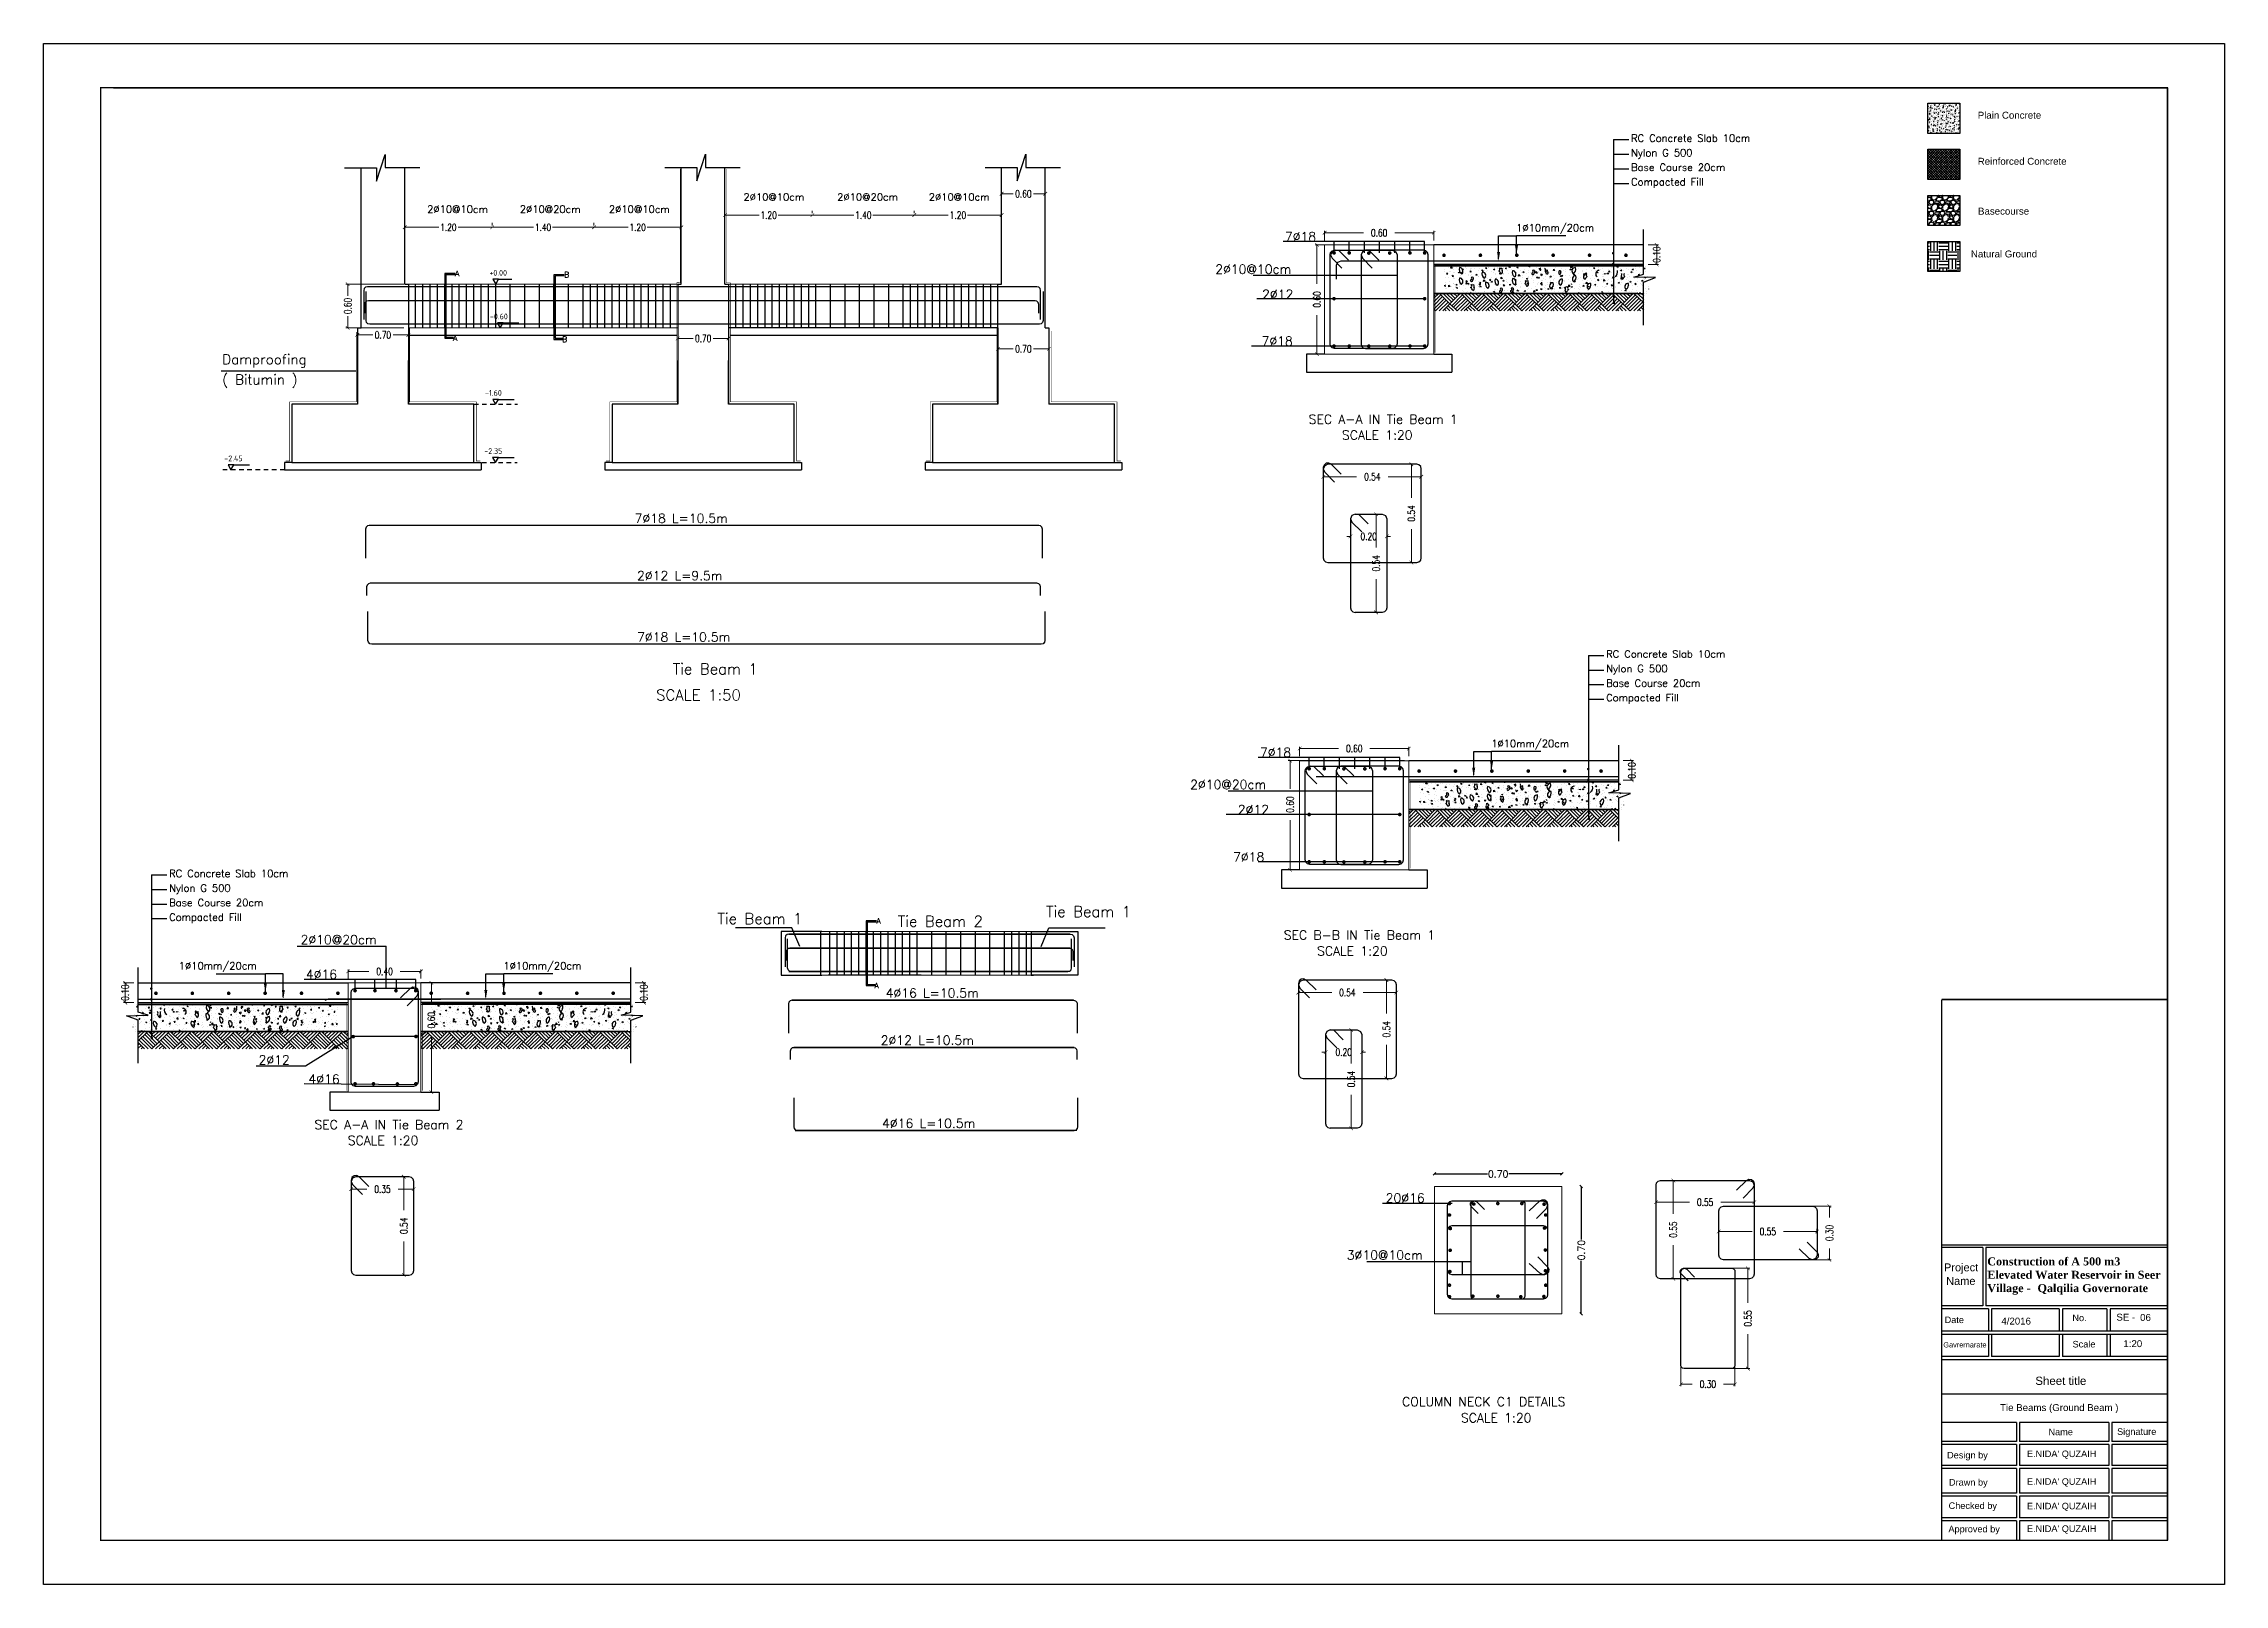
# Model space of a CAD drawing. Extents: x 166525 to 167198, y 178739 to 179747.
# Drawn here: x 167045.2 to 167105.1, y 179311.1 to 179353.4 of the extents above; entities that cross this region are included whole.
import ezdxf

# ---------------------------------------------------------------- set-up
doc = ezdxf.new("R2010")
doc.units = 0
doc.header["$MEASUREMENT"] = 0
for name, pattern in [('AUSGEZOGEN', [0]), ('HIDDEN', [9.525, 6.35, -3.175]), ('HIDDEN2', [0.1875, 0.125, -0.0625]), ('STRICHPUNKT2', [0.7, 0.4, -0.15, 0, -0.15]), ('VONLAYER', [0])]:
    doc.linetypes.add(name, pattern=pattern)
doc.layers.get('0').update_dxf_attribs({"linetype": 'CONTINUOUS'})
doc.layers.get('DEFPOINTS').update_dxf_attribs({"linetype": 'CONTINUOUS'})
for name, color, linetype in [('000FRAME', 7, 'CONTINUOUS'), ('006COL', 5, 'CONTINUOUS'), ('007HATH', 8, 'CONTINUOUS'), ('0371', 4, 'CONTINUOUS'), ('BEAM-DIM', 4, 'CONTINUOUS'), ('BEAM-REIN', 2, 'CONTINUOUS'), ('blinding', 1, 'CONTINUOUS'), ('COVER', 7, 'CONTINUOUS'), ('DIM', 144, 'CONTINUOUS'), ('EBENE0', 7, 'AUSGEZOGEN'), ('found', 6, 'CONTINUOUS'), ('H', 31, 'CONTINUOUS'), ('Line 1', 2, 'CONTINUOUS'), ('MHATCH', 8, 'CONTINUOUS'), ('OUT', 6, 'CONTINUOUS'), ('outdim', 42, 'CONTINUOUS'), ('rebar call line', 8, 'CONTINUOUS'), ('REBARS', 2, 'CONTINUOUS'), ('Reinforcement', 10, 'CONTINUOUS'), ('ST', 2, 'CONTINUOUS'), ('TEXT', 7, 'CONTINUOUS'), ('TXT', 6, 'CONTINUOUS'), ('win', 4, 'CONTINUOUS')]:
    doc.layers.add(name, color=color, linetype=linetype)
doc.layers.add('BEAM', color=6, linetype='CONTINUOUS', lineweight=13)
doc.layers.add('Frame-PW - KA_FRAME', color=7, linetype='CONTINUOUS', lineweight=80)
doc.styles.add('DIM', font='simplex.shx', dxfattribs={"width": 0.75})
doc.styles.add('ISO8', font='iso8')
doc.styles.add('ROMANS', font='romans.shx')
doc.dimstyles.new('20', dxfattribs={"dimscale": 0.75, "dimtxt": 0.25, "dimasz": 0.1, "dimexe": 0.18, "dimexo": 0.06, "dimgap": 0.01, "dimtad": 0, "dimlfac": 0.2, "dimrnd": 0.01, "dimzin": 0, "dimdsep": 46, "dimtxsty": 'ROMANS', "dimblk1": 'OBLIQUE', "dimblk2": 'OBLIQUE', "dimsah": 1, "dimcen": 0.09, "dimse1": 1, "dimse2": 1, "dimclrd": 8, "dimclre": 6, "dimclrt": 4, "dimadec": 0, "dimazin": 0, "dimtfac": 1, "dimtix": 1, "dimtofl": 0, "dimtmove": 2, "dimatfit": 3, "dimldrblk": 'DOTSMALL', "dimfxl": 0.18, "dimtolj": 1, "dimtzin": 0, "dimarcsym": 0})
doc.dimstyles.new('MUTASIM', dxfattribs={"dimscale": 0.9995, "dimtxt": 0.2, "dimasz": 0.1, "dimexe": 0.05, "dimexo": 0.12, "dimgap": 0.05, "dimtad": 0, "dimzin": 0, "dimdsep": 46, "dimtxsty": 'DIM', "dimblk": 'ARCHTICK', "dimcen": 0.09, "dimclrd": 35, "dimclre": 33, "dimclrt": 256, "dimazin": 0, "dimtfac": 1, "dimtofl": 0, "dimtmove": 1, "dimatfit": 3, "dimfxl": 0.18, "dimtolj": 1, "dimtzin": 0, "dimlwd": 13, "dimlwe": 9, "dimarcsym": 0})

msp = doc.modelspace()

# ---------------------------------------------------------------- texts
at = {"color": 7, "insert": (167098.60829, 179320.05682), "char_height": 0.2, "width": 4.930876, "attachment_point": 1}
msp.add_mtext('{\\fTimes New Roman|b1|i0|c0|p18;\\H1.1x;\\C256;Construction of A 500 m3 Elevated Water Reservoir in Seer Village - \\H1.2845x; \\H0.77854x;Qalqilia Governorate\\H1.1896x; }', dxfattribs=at)
at = {"layer": '0371', "color": 6, "style": 'ROMANS'}
for s, p in [('RC Concrete Slab 10cm', (167088.82045, 179350.70063)), ('Nylon G 500', (167088.82045, 179350.30063)), ('Compacted Fill', (167088.82045, 179349.50063)), ('Base Course 20cm', (167088.82045, 179349.90063)), ('1%%C10mm/20cm', (167085.66265, 179348.23995)), ('RC Concrete Slab 10cm', (167088.1361, 179336.53205)), ('Nylon G 500', (167088.1361, 179336.13205)), ('Base Course 20cm', (167088.1361, 179335.73205)), ('Compacted Fill', (167088.1361, 179335.33205)), ('1%%C10mm/20cm', (167084.9783, 179334.07137)), ('RC Concrete Slab 10cm', (167048.65179, 179330.5024)), ('Nylon G 500', (167048.65179, 179330.1024)), ('Compacted Fill', (167048.65179, 179329.3024)), ('Base Course 20cm', (167048.65179, 179329.7024)), ('1%%C10mm/20cm', (167048.9151, 179327.96745)), ('1%%C10mm/20cm', (167057.8348, 179327.96745))]:
    msp.add_text(s, height=0.2, dxfattribs=at).set_placement(p)
at = {"layer": 'BEAM-DIM', "style": 'ROMANS'}
for s, height, p in [('2%%C10@10cm', 0.2, (167064.43086, 179349.08566)), ('2%%C10@20cm', 0.2, (167067.00673, 179349.08566)), ('2%%C10@10cm', 0.2, (167069.52246, 179349.08566)), ('2%%C10@10cm', 0.2, (167055.73925, 179348.74939)), ('2%%C10@20cm', 0.2, (167058.28501, 179348.74939)), ('2%%C10@10cm', 0.2, (167060.73447, 179348.74939)), ('7%%C18', 0.25, (167079.30743, 179347.97223)), ('2%%C10@10cm', 0.25, (167077.39482, 179347.07721)), ('A', 0.15, (167056.50761, 179347.00829, 2612.33432)), ('B', 0.15, (167059.50711, 179346.97829, 2612.33432)), ('2%%C12', 0.25, (167078.68235, 179346.38808)), ('A', 0.15, (167056.45202, 179345.23154, 3480.91864)), ('B', 0.15, (167059.45152, 179345.20154, 3480.91864)), ('7%%C18', 0.25, (167078.66791, 179345.10113)), ('Damproofing', 0.273, (167050.1104, 179344.58858)), ('( Bitumin )', 0.273, (167050.1104, 179344.0333)), ('7%%C18 L=10.5m', 0.25, (167061.44168, 179340.23554)), ('2%%C12 L=9.5m', 0.25, (167061.50884, 179338.65864)), ('7%%C18 L=10.5m', 0.25, (167061.50884, 179336.97384)), ('7%%C18', 0.25, (167078.62307, 179333.80364)), ('2%%C10@20cm', 0.25, (167076.70501, 179332.92171)), ('2%%C12', 0.25, (167078.01507, 179332.23258)), ('7%%C18', 0.25, (167077.88419, 179330.93255)), ('A', 0.15, (167068.08803, 179329.2274, 2612.33432)), ('2%%C10@20cm', 0.25, (167052.26256, 179328.65877)), ('4%%C16', 0.25, (167052.40747, 179327.70608)), ('A', 0.15, (167068.03245, 179327.45065, 3480.91864)), ('4%%C16 L=10.5m', 0.25, (167068.33909, 179327.19302)), ('2%%C12 L=10.5m', 0.25, (167068.20323, 179325.89809)), ('2%%C12', 0.25, (167051.10822, 179325.35529)), ('4%%C16', 0.25, (167052.47958, 179324.82862)), ('4%%C16 L=10.5m', 0.25, (167068.24106, 179323.61463)), ('20%%C16', 0.25, (167082.07769, 179321.56273)), ('3%%C10@10cm', 0.25, (167081.00907, 179319.99535))]:
    msp.add_text(s, height=height, dxfattribs=at).set_placement(p)
at = {"layer": 'EBENE0', "color": 3, "style": 'ISO8'}
for s, p in [('+0.00', (167057.44948, 179347.02549)), ('-0.60', (167057.46503, 179345.82549)), ('-1.60', (167057.32904, 179343.72549)), ('-2.45', (167050.16707, 179341.92549)), ('-2.35', (167057.31094, 179342.12549))]:
    msp.add_text(s, height=0.1575, dxfattribs=at).set_placement(p)
at = {"layer": 'TEXT', "style": 'ROMANS'}
for s, height, p in [('SEC A-A IN Tie Beam 1 ', 0.25, (167079.9628, 179342.95571, 186)), ('SCALE 1:20', 0.25, (167080.87705, 179342.52003, 193.75)), ('Tie Beam 1 ', 0.3, (167062.48685, 179336.07132, -2225.19458)), ('SCALE 1:50', 0.3, (167062.03323, 179335.35472)), ('Tie Beam 1 ', 0.3, (167063.7132, 179329.21212)), ('Tie Beam 2 ', 0.3, (167068.67033, 179329.13807)), ('Tie Beam 1 ', 0.3, (167072.74493, 179329.40621)), ('SEC B-B IN Tie Beam 1 ', 0.25, (167079.27844, 179328.78713, 186)), ('SCALE 1:20', 0.25, (167080.19269, 179328.35145, 193.75)), ('SEC A-A IN Tie Beam 2 ', 0.25, (167052.64437, 179323.58017, -7.75)), ('SCALE 1:20', 0.25, (167053.55862, 179323.14448)), (' COLUMN NECK C1 DETAILS', 0.25, (167082.35665, 179315.9679, 186)), ('SCALE 1:20', 0.25, (167084.14533, 179315.52439, 193.75))]:
    msp.add_text(s, height=height, dxfattribs=at).set_placement(p)
at = {"layer": 'TXT', "color": 7}
for s, insert, char_height, width, attachment_point in [('{\\fArial|b0|i0|c0|p34;Plain Concrete}', (167099.21813, 179351.52674), 0.1904466, 2.9052944, 2), ('{\\fArial|b0|i0|c0|p34;Reinforced Concrete}', (167099.56591, 179350.26132), 0.1904466, 2.9052944, 2), ('{\\fArial|b0|i0|c0|p34;Basecourse }', (167099.0558, 179348.89085), 0.1904466, 2.9052944, 2), ('{\\fArial|b0|i0|c0|p34;Natural Ground}', (167099.06758, 179347.71546), 0.1904466, 2.9052944, 2), ('{\\fArial|b0|i0|c0|p34;Project }', (167098.35872, 179319.89119), 0.2162446, 0.9779129, 3), ('{\\fArial|b0|i0|c0|p34;Name}', (167098.2835, 179319.51833), 0.2162446, 0.8023905, 3), ('{\\fArial|b0|i0|c0|p34;Date}', (167097.96771, 179318.43262), 0.1802039, 2.4656722, 3), ('{\\fArial|b0|i0|c0|p34;4/2016}', (167099.8087, 179318.40215), 0.1904466, 2.6058199, 3), ('{\\fArial|b0|i0|c0|p34;No.}', (167101.33858, 179318.48641), 0.1802039, 2.4656722, 3), ('\\A1;{\\fArial|b0|i0|c0|p34;SE -}', (167102.67334, 179318.50939), 0.1904466, 2.6058199, 3), ('\\A1;{\\fArial|b0|i0|c0|p34;06}', (167103.10342, 179318.50273), 0.1904466, 2.6058199, 3), ('{\\fArial|b0|i0|c178|p34;Gavrernarate}', (167098.58715, 179317.72743), 0.1441631, 1.9725377, 3), ('{\\fArial|b0|i0|c0|p34;Scale}', (167101.5799, 179317.76345), 0.1802039, 2.4656722, 3), ('{\\fArial|b0|i0|c0|p34;1:20}', (167102.86585, 179317.78281), 0.1904466, 2.6058199, 3), ('{\\fArial|b0|i0|c0|p34;Sheet title}', (167099.92988, 179316.77989), 0.2252548, 3.0820902, 1), ('{\\fArial|b0|i0|c0|p34;Tie Beams (Ground Beam )}', (167102.21237, 179316.0266), 0.1904466, 3.3037983, 3), ('{\\fArial|b0|i0|c0|p34;Name}', (167100.96104, 179315.35253), 0.1802039, 2.4656722, 3), ('{\\fArial|b0|i0|c0|p34;Signature}', (167103.25267, 179315.36251), 0.1802039, 2.4656722, 3), ('{\\fArial|b0|i0|c0|p34;Design by}', (167098.6227, 179314.71528), 0.1802039, 1.1130295, 3), ("{\\fArial|b0|i0|c0|p34;E.NIDA' QUZAIH}", (167101.60567, 179314.75156), 0.1802039, 2.1409455, 3), ('{\\fArial|b0|i0|c0|p34;Drawn by}', (167098.61909, 179313.96897), 0.1802039, 1.1094247, 3), ("{\\fArial|b0|i0|c0|p34;E.NIDA' QUZAIH}", (167101.60567, 179313.99028), 0.1802039, 2.1409455, 3), ('{\\fArial|b0|i0|c0|p34;Checked by}', (167098.87419, 179313.32683), 0.1802039, 1.3645265, 3), ("{\\fArial|b0|i0|c0|p34;E.NIDA' QUZAIH}", (167101.60567, 179313.31644), 0.1802039, 2.1409455, 3), ('{\\fArial|b0|i0|c0|p34;Approved by}', (167098.95399, 179312.68534), 0.1802039, 1.4443199, 3), ("{\\fArial|b0|i0|c0|p34;E.NIDA' QUZAIH}", (167101.60567, 179312.69564), 0.1802039, 2.1409455, 3)]:
    msp.add_mtext(s, dxfattribs=dict(at, insert=insert, char_height=char_height, width=width, attachment_point=attachment_point))

# ---------------------------------------------------------------- blocks, each defined once
blk = doc.blocks.new('_ARCHTICK')
at = {"color": 0, "linetype": 'ByBlock', "const_width": 0.15}
blk.add_lwpolyline([(-0.5, -0.5), (0.5, 0.5)], dxfattribs=at)
blk = doc.blocks.new('*D1587')
at = {"layer": 'BEAM', "color": 33, "lineweight": 9, "transparency": 16777216}
for p, q in [((167055.124, 179348.471), (167055.124, 179348.401)), ((167057.524, 179348.471), (167057.524, 179348.401))]:
    blk.add_line(p, q, dxfattribs=at)
at = {"layer": 'BEAM', "color": 35, "lineweight": 13, "transparency": 16777216}
for p, q in [((167055.124, 179348.352), (167056.06, 179348.352)), ((167057.524, 179348.352), (167056.588, 179348.352))]:
    blk.add_line(p, q, dxfattribs=at)
at = {"layer": 'DEFPOINTS', "color": 0, "transparency": 16777216}
for p in [(167055.124, 179348.352), (167057.524, 179348.352), (167057.524, 179348.352)]:
    blk.add_point(p, dxfattribs=at)
at = {"layer": 'BEAM', "color": 35, "lineweight": 13, "transparency": 16777216, "xscale": 0.09995000000000001, "yscale": 0.09995000000000001, "zscale": 0.09995000000000001, "rotation": 180}
blk.add_blockref('_ARCHTICK', (167055.124, 179348.352), dxfattribs=at)
at = {"layer": 'BEAM', "color": 35, "lineweight": 13, "transparency": 16777216, "xscale": 0.09995000000000001, "yscale": 0.09995000000000001, "zscale": 0.09995000000000001}
blk.add_blockref('_ARCHTICK', (167057.524, 179348.352), dxfattribs=at)
at = {"layer": 'BEAM', "transparency": 16777216, "insert": (167056.324, 179348.352), "char_height": 0.1999, "attachment_point": 5, "style": 'DIM'}
blk.add_mtext('\\A1;1.20', dxfattribs=at)
blk = doc.blocks.new('*D1588')
at = {"layer": 'BEAM', "color": 33, "lineweight": 9, "transparency": 16777216}
for p, q in [((167057.524, 179348.471), (167057.524, 179348.401)), ((167060.324, 179348.471), (167060.324, 179348.401))]:
    blk.add_line(p, q, dxfattribs=at)
at = {"layer": 'BEAM', "color": 35, "lineweight": 13, "transparency": 16777216}
for p, q in [((167057.524, 179348.352), (167058.66, 179348.352)), ((167060.324, 179348.352), (167059.188, 179348.352))]:
    blk.add_line(p, q, dxfattribs=at)
at = {"layer": 'DEFPOINTS', "color": 0, "transparency": 16777216}
for p in [(167057.524, 179348.352), (167060.324, 179348.352), (167060.324, 179348.352)]:
    blk.add_point(p, dxfattribs=at)
at = {"layer": 'BEAM', "color": 35, "lineweight": 13, "transparency": 16777216, "xscale": 0.09995000000000001, "yscale": 0.09995000000000001, "zscale": 0.09995000000000001, "rotation": 180}
blk.add_blockref('_ARCHTICK', (167057.524, 179348.352), dxfattribs=at)
at = {"layer": 'BEAM', "color": 35, "lineweight": 13, "transparency": 16777216, "xscale": 0.09995000000000001, "yscale": 0.09995000000000001, "zscale": 0.09995000000000001}
blk.add_blockref('_ARCHTICK', (167060.324, 179348.352), dxfattribs=at)
at = {"layer": 'BEAM', "transparency": 16777216, "insert": (167058.924, 179348.352), "char_height": 0.1999, "attachment_point": 5, "style": 'DIM'}
blk.add_mtext('\\A1;1.40', dxfattribs=at)
blk = doc.blocks.new('*D1589')
at = {"layer": 'BEAM', "color": 33, "lineweight": 9, "transparency": 16777216}
for p, q in [((167060.324, 179348.471), (167060.324, 179348.401)), ((167062.724, 179348.471), (167062.724, 179348.401))]:
    blk.add_line(p, q, dxfattribs=at)
at = {"layer": 'BEAM', "color": 35, "lineweight": 13, "transparency": 16777216}
for p, q in [((167060.324, 179348.352), (167061.26, 179348.352)), ((167062.724, 179348.352), (167061.788, 179348.352))]:
    blk.add_line(p, q, dxfattribs=at)
at = {"layer": 'DEFPOINTS', "color": 0, "transparency": 16777216}
for p in [(167060.324, 179348.352), (167062.724, 179348.352), (167062.724, 179348.352)]:
    blk.add_point(p, dxfattribs=at)
at = {"layer": 'BEAM', "color": 35, "lineweight": 13, "transparency": 16777216, "xscale": 0.09995000000000001, "yscale": 0.09995000000000001, "zscale": 0.09995000000000001, "rotation": 180}
blk.add_blockref('_ARCHTICK', (167060.324, 179348.352), dxfattribs=at)
at = {"layer": 'BEAM', "color": 35, "lineweight": 13, "transparency": 16777216, "xscale": 0.09995000000000001, "yscale": 0.09995000000000001, "zscale": 0.09995000000000001}
blk.add_blockref('_ARCHTICK', (167062.724, 179348.352), dxfattribs=at)
at = {"layer": 'BEAM', "transparency": 16777216, "insert": (167061.524, 179348.352), "char_height": 0.1999, "attachment_point": 5, "style": 'DIM'}
blk.add_mtext('\\A1;1.20', dxfattribs=at)
blk = doc.blocks.new('*D1590')
at = {"layer": 'BEAM', "color": 33, "lineweight": 9, "transparency": 16777216}
for p, q in [((167063.924, 179348.808), (167063.924, 179348.738)), ((167066.324, 179348.808), (167066.324, 179348.738))]:
    blk.add_line(p, q, dxfattribs=at)
at = {"layer": 'BEAM', "color": 35, "lineweight": 13, "transparency": 16777216}
for p, q in [((167063.924, 179348.688), (167064.86, 179348.688)), ((167066.324, 179348.688), (167065.388, 179348.688))]:
    blk.add_line(p, q, dxfattribs=at)
at = {"layer": 'DEFPOINTS', "color": 0, "transparency": 16777216}
for p in [(167063.924, 179348.688), (167066.324, 179348.688), (167066.324, 179348.688)]:
    blk.add_point(p, dxfattribs=at)
at = {"layer": 'BEAM', "color": 35, "lineweight": 13, "transparency": 16777216, "xscale": 0.09995000000000001, "yscale": 0.09995000000000001, "zscale": 0.09995000000000001, "rotation": 180}
blk.add_blockref('_ARCHTICK', (167063.924, 179348.688), dxfattribs=at)
at = {"layer": 'BEAM', "color": 35, "lineweight": 13, "transparency": 16777216, "xscale": 0.09995000000000001, "yscale": 0.09995000000000001, "zscale": 0.09995000000000001}
blk.add_blockref('_ARCHTICK', (167066.324, 179348.688), dxfattribs=at)
at = {"layer": 'BEAM', "transparency": 16777216, "insert": (167065.124, 179348.688), "char_height": 0.1999, "attachment_point": 5, "style": 'DIM'}
blk.add_mtext('\\A1;1.20', dxfattribs=at)
blk = doc.blocks.new('*D1591')
at = {"layer": 'BEAM', "color": 33, "lineweight": 9, "transparency": 16777216}
for p, q in [((167066.324, 179348.808), (167066.324, 179348.738)), ((167069.124, 179348.808), (167069.124, 179348.738))]:
    blk.add_line(p, q, dxfattribs=at)
at = {"layer": 'BEAM', "color": 35, "lineweight": 13, "transparency": 16777216}
for p, q in [((167066.324, 179348.688), (167067.46, 179348.688)), ((167069.124, 179348.688), (167067.988, 179348.688))]:
    blk.add_line(p, q, dxfattribs=at)
at = {"layer": 'DEFPOINTS', "color": 0, "transparency": 16777216}
for p in [(167066.324, 179348.688), (167069.124, 179348.688), (167069.124, 179348.688)]:
    blk.add_point(p, dxfattribs=at)
at = {"layer": 'BEAM', "color": 35, "lineweight": 13, "transparency": 16777216, "xscale": 0.09995000000000001, "yscale": 0.09995000000000001, "zscale": 0.09995000000000001, "rotation": 180}
blk.add_blockref('_ARCHTICK', (167066.324, 179348.688), dxfattribs=at)
at = {"layer": 'BEAM', "color": 35, "lineweight": 13, "transparency": 16777216, "xscale": 0.09995000000000001, "yscale": 0.09995000000000001, "zscale": 0.09995000000000001}
blk.add_blockref('_ARCHTICK', (167069.124, 179348.688), dxfattribs=at)
at = {"layer": 'BEAM', "transparency": 16777216, "insert": (167067.724, 179348.688), "char_height": 0.1999, "attachment_point": 5, "style": 'DIM'}
blk.add_mtext('\\A1;1.40', dxfattribs=at)
blk = doc.blocks.new('*D1592')
at = {"layer": 'BEAM', "color": 33, "lineweight": 9, "transparency": 16777216}
for p, q in [((167069.124, 179348.808), (167069.124, 179348.738)), ((167071.524, 179348.808), (167071.524, 179348.738))]:
    blk.add_line(p, q, dxfattribs=at)
at = {"layer": 'BEAM', "color": 35, "lineweight": 13, "transparency": 16777216}
for p, q in [((167069.124, 179348.688), (167070.06, 179348.688)), ((167071.524, 179348.688), (167070.588, 179348.688))]:
    blk.add_line(p, q, dxfattribs=at)
at = {"layer": 'DEFPOINTS', "color": 0, "transparency": 16777216}
for p in [(167069.124, 179348.688), (167071.524, 179348.688), (167071.524, 179348.688)]:
    blk.add_point(p, dxfattribs=at)
at = {"layer": 'BEAM', "color": 35, "lineweight": 13, "transparency": 16777216, "xscale": 0.09995000000000001, "yscale": 0.09995000000000001, "zscale": 0.09995000000000001, "rotation": 180}
blk.add_blockref('_ARCHTICK', (167069.124, 179348.688), dxfattribs=at)
at = {"layer": 'BEAM', "color": 35, "lineweight": 13, "transparency": 16777216, "xscale": 0.09995000000000001, "yscale": 0.09995000000000001, "zscale": 0.09995000000000001}
blk.add_blockref('_ARCHTICK', (167071.524, 179348.688), dxfattribs=at)
at = {"layer": 'BEAM', "transparency": 16777216, "insert": (167070.324, 179348.688), "char_height": 0.1999, "attachment_point": 5, "style": 'DIM'}
blk.add_mtext('\\A1;1.20', dxfattribs=at)
blk = doc.blocks.new('*D1786')
at = {"layer": 'BEAM', "color": 33, "lineweight": 9, "transparency": 16777216}
for p, q in [((167055.104, 179346.79), (167053.508, 179346.79)), ((167055.104, 179345.59), (167053.508, 179345.59))]:
    blk.add_line(p, q, dxfattribs=at)
at = {"layer": 'BEAM', "color": 35, "lineweight": 13, "transparency": 16777216}
for p, q in [((167053.558, 179346.79), (167053.558, 179346.468)), ((167053.558, 179345.59), (167053.558, 179345.912))]:
    blk.add_line(p, q, dxfattribs=at)
at = {"layer": 'DEFPOINTS', "color": 0, "transparency": 16777216}
for p in [(167053.558, 179346.79), (167055.224, 179346.79), (167055.224, 179345.59)]:
    blk.add_point(p, dxfattribs=at)
at = {"layer": 'BEAM', "color": 35, "lineweight": 13, "transparency": 16777216, "xscale": 0.09995000000000001, "yscale": 0.09995000000000001, "zscale": 0.09995000000000001}
for p, rotation in [((167053.558, 179346.79), 90), ((167053.558, 179345.59), 270)]:
    blk.add_blockref('_ARCHTICK', p, dxfattribs=dict(at, rotation=rotation))
at = {"layer": 'BEAM', "transparency": 16777216, "insert": (167053.558, 179346.19), "char_height": 0.1999, "attachment_point": 5, "rotation": 90, "style": 'DIM'}
blk.add_mtext('\\A1;0.60', dxfattribs=at)
blk = doc.blocks.new('*D1787')
at = {"layer": 'BEAM', "color": 33, "lineweight": 9, "transparency": 16777216}
for p, q in [((167079.714, 179333.822), (167079.714, 179334.084)), ((167082.714, 179333.822), (167082.714, 179334.084))]:
    blk.add_line(p, q, dxfattribs=at)
at = {"layer": 'BEAM', "color": 35, "lineweight": 13, "transparency": 16777216}
for p, q in [((167079.714, 179334.034), (167080.785, 179334.034)), ((167082.714, 179334.034), (167081.642, 179334.034))]:
    blk.add_line(p, q, dxfattribs=at)
at = {"layer": 'DEFPOINTS', "color": 0, "transparency": 16777216}
for p in [(167079.714, 179333.702), (167082.714, 179334.034), (167082.714, 179333.702)]:
    blk.add_point(p, dxfattribs=at)
at = {"layer": 'BEAM', "color": 35, "lineweight": 13, "transparency": 16777216, "xscale": 0.09995000000000001, "yscale": 0.09995000000000001, "zscale": 0.09995000000000001, "rotation": 180}
blk.add_blockref('_ARCHTICK', (167079.714, 179334.034), dxfattribs=at)
at = {"layer": 'BEAM', "color": 35, "lineweight": 13, "transparency": 16777216, "xscale": 0.09995000000000001, "yscale": 0.09995000000000001, "zscale": 0.09995000000000001}
blk.add_blockref('_ARCHTICK', (167082.714, 179334.034), dxfattribs=at)
at = {"layer": 'BEAM', "transparency": 16777216, "insert": (167081.214, 179334.034), "char_height": 0.1999, "attachment_point": 5, "style": 'DIM'}
blk.add_mtext('\\A1;0.60', dxfattribs=at)
blk = doc.blocks.new('*D1788')
at = {"layer": 'BEAM', "color": 33, "lineweight": 9, "transparency": 16777216}
for p, q in [((167082.594, 179333.702), (167079.401, 179333.702)), ((167082.594, 179330.702), (167079.401, 179330.702))]:
    blk.add_line(p, q, dxfattribs=at)
at = {"layer": 'BEAM', "color": 35, "lineweight": 13, "transparency": 16777216}
for p, q in [((167079.451, 179333.702), (167079.451, 179332.925)), ((167079.451, 179330.702), (167079.451, 179332.068))]:
    blk.add_line(p, q, dxfattribs=at)
at = {"layer": 'DEFPOINTS', "color": 0, "transparency": 16777216}
for p in [(167079.451, 179333.702), (167082.714, 179333.702), (167082.714, 179330.702)]:
    blk.add_point(p, dxfattribs=at)
at = {"layer": 'BEAM', "color": 35, "lineweight": 13, "transparency": 16777216, "xscale": 0.09995000000000001, "yscale": 0.09995000000000001, "zscale": 0.09995000000000001}
for p, rotation in [((167079.451, 179333.702), 90), ((167079.451, 179330.702), 270)]:
    blk.add_blockref('_ARCHTICK', p, dxfattribs=dict(at, rotation=rotation))
at = {"layer": 'BEAM', "transparency": 16777216, "insert": (167079.451, 179332.496), "char_height": 0.1999, "attachment_point": 5, "rotation": 90, "style": 'DIM'}
blk.add_mtext('\\A1;0.60', dxfattribs=at)
blk = doc.blocks.new('*D1593')
at = {"layer": 'BEAM', "color": 33, "lineweight": 9, "transparency": 16777216}
for p, q in [((167082.125, 179327.674), (167082.048, 179327.674)), ((167082.125, 179324.974), (167082.048, 179324.974))]:
    blk.add_line(p, q, dxfattribs=at)
at = {"layer": 'BEAM', "color": 35, "lineweight": 13, "transparency": 16777216}
for p, q in [((167082.098, 179327.674), (167082.098, 179326.756)), ((167082.098, 179324.974), (167082.098, 179325.892))]:
    blk.add_line(p, q, dxfattribs=at)
at = {"layer": 'DEFPOINTS', "color": 0, "transparency": 16777216}
for p in [(167082.098, 179327.674), (167082.245, 179327.674), (167082.245, 179324.974)]:
    blk.add_point(p, dxfattribs=at)
at = {"layer": 'BEAM', "color": 35, "lineweight": 13, "transparency": 16777216, "xscale": 0.09995000000000001, "yscale": 0.09995000000000001, "zscale": 0.09995000000000001}
for p, rotation in [((167082.098, 179327.674), 90), ((167082.098, 179324.974), 270)]:
    blk.add_blockref('_ARCHTICK', p, dxfattribs=dict(at, rotation=rotation))
at = {"layer": 'BEAM', "transparency": 16777216, "insert": (167082.098, 179326.324), "char_height": 0.1999, "attachment_point": 5, "rotation": 90, "style": 'DIM'}
blk.add_mtext('\\A1;0.54', dxfattribs=at)
blk = doc.blocks.new('*D1594')
at = {"layer": 'BEAM', "color": 33, "lineweight": 9, "transparency": 16777216}
for p, q in [((167079.68, 179327.424), (167079.68, 179327.282)), ((167082.372, 179327.427), (167082.372, 179327.282))]:
    blk.add_line(p, q, dxfattribs=at)
at = {"layer": 'BEAM', "color": 35, "lineweight": 13, "transparency": 16777216}
for p, q in [((167079.68, 179327.332), (167080.594, 179327.332)), ((167082.372, 179327.332), (167081.458, 179327.332))]:
    blk.add_line(p, q, dxfattribs=at)
at = {"layer": 'DEFPOINTS', "color": 0, "transparency": 16777216}
for p in [(167079.68, 179327.544), (167082.372, 179327.547), (167082.372, 179327.332)]:
    blk.add_point(p, dxfattribs=at)
at = {"layer": 'BEAM', "color": 35, "lineweight": 13, "transparency": 16777216, "xscale": 0.09995000000000001, "yscale": 0.09995000000000001, "zscale": 0.09995000000000001, "rotation": 180}
blk.add_blockref('_ARCHTICK', (167079.68, 179327.332), dxfattribs=at)
at = {"layer": 'BEAM', "color": 35, "lineweight": 13, "transparency": 16777216, "xscale": 0.09995000000000001, "yscale": 0.09995000000000001, "zscale": 0.09995000000000001}
blk.add_blockref('_ARCHTICK', (167082.372, 179327.332), dxfattribs=at)
at = {"layer": 'BEAM', "transparency": 16777216, "insert": (167081.026, 179327.332), "char_height": 0.1999, "attachment_point": 5, "style": 'DIM'}
blk.add_mtext('\\A1;0.54', dxfattribs=at)
blk = doc.blocks.new('*D1595')
at = {"layer": 'BEAM', "color": 33, "lineweight": 9, "transparency": 16777216}
for p, q in [((167080.428, 179325.786), (167080.428, 179325.644)), ((167081.425, 179325.789), (167081.425, 179325.644))]:
    blk.add_line(p, q, dxfattribs=at)
at = {"layer": 'BEAM', "color": 35, "lineweight": 13, "transparency": 16777216}
for p, q in [((167080.428, 179325.694), (167080.328, 179325.694)), ((167081.425, 179325.694), (167081.524, 179325.694))]:
    blk.add_line(p, q, dxfattribs=at)
at = {"layer": 'DEFPOINTS', "color": 0, "transparency": 16777216}
for p in [(167080.428, 179325.906), (167081.425, 179325.909), (167081.425, 179325.694)]:
    blk.add_point(p, dxfattribs=at)
at = {"layer": 'BEAM', "color": 35, "lineweight": 13, "transparency": 16777216, "xscale": 0.09995000000000001, "yscale": 0.09995000000000001, "zscale": 0.09995000000000001}
blk.add_blockref('_ARCHTICK', (167080.428, 179325.694), dxfattribs=at)
at = {"layer": 'BEAM', "color": 35, "lineweight": 13, "transparency": 16777216, "xscale": 0.09995000000000001, "yscale": 0.09995000000000001, "zscale": 0.09995000000000001, "rotation": 180}
blk.add_blockref('_ARCHTICK', (167081.425, 179325.694), dxfattribs=at)
at = {"layer": 'BEAM', "transparency": 16777216, "insert": (167080.926, 179325.694), "char_height": 0.1999, "attachment_point": 5, "style": 'DIM'}
blk.add_mtext('\\A1;0.20', dxfattribs=at)
blk = doc.blocks.new('*D1596')
at = {"layer": 'BEAM', "color": 33, "lineweight": 9, "transparency": 16777216}
for p, q in [((167081.157, 179326.304), (167081.08, 179326.304)), ((167081.157, 179323.604), (167081.08, 179323.604))]:
    blk.add_line(p, q, dxfattribs=at)
at = {"layer": 'BEAM', "color": 35, "lineweight": 13, "transparency": 16777216}
for p, q in [((167081.13, 179326.304), (167081.13, 179325.386)), ((167081.13, 179323.604), (167081.13, 179324.522))]:
    blk.add_line(p, q, dxfattribs=at)
at = {"layer": 'DEFPOINTS', "color": 0, "transparency": 16777216}
for p in [(167081.13, 179326.304), (167081.277, 179326.304), (167081.277, 179323.604)]:
    blk.add_point(p, dxfattribs=at)
at = {"layer": 'BEAM', "color": 35, "lineweight": 13, "transparency": 16777216, "xscale": 0.09995000000000001, "yscale": 0.09995000000000001, "zscale": 0.09995000000000001}
for p, rotation in [((167081.13, 179326.304), 90), ((167081.13, 179323.604), 270)]:
    blk.add_blockref('_ARCHTICK', p, dxfattribs=dict(at, rotation=rotation))
at = {"layer": 'BEAM', "transparency": 16777216, "insert": (167081.13, 179324.954), "char_height": 0.1999, "attachment_point": 5, "rotation": 90, "style": 'DIM'}
blk.add_mtext('\\A1;0.54', dxfattribs=at)
blk = doc.blocks.new('*D1789')
at = {"layer": 'BEAM', "color": 33, "lineweight": 9, "transparency": 16777216}
for p, q in [((167080.398, 179347.99), (167080.398, 179348.253)), ((167083.398, 179347.99), (167083.398, 179348.253))]:
    blk.add_line(p, q, dxfattribs=at)
at = {"layer": 'BEAM', "color": 35, "lineweight": 13, "transparency": 16777216}
for p, q in [((167080.398, 179348.203), (167081.47, 179348.203)), ((167083.398, 179348.203), (167082.326, 179348.203))]:
    blk.add_line(p, q, dxfattribs=at)
at = {"layer": 'DEFPOINTS', "color": 0, "transparency": 16777216}
for p in [(167083.398, 179348.203), (167080.398, 179347.87), (167083.398, 179347.87)]:
    blk.add_point(p, dxfattribs=at)
at = {"layer": 'BEAM', "color": 35, "lineweight": 13, "transparency": 16777216, "xscale": 0.09995000000000001, "yscale": 0.09995000000000001, "zscale": 0.09995000000000001, "rotation": 180}
blk.add_blockref('_ARCHTICK', (167080.398, 179348.203), dxfattribs=at)
at = {"layer": 'BEAM', "color": 35, "lineweight": 13, "transparency": 16777216, "xscale": 0.09995000000000001, "yscale": 0.09995000000000001, "zscale": 0.09995000000000001}
blk.add_blockref('_ARCHTICK', (167083.398, 179348.203), dxfattribs=at)
at = {"layer": 'BEAM', "transparency": 16777216, "insert": (167081.898, 179348.203), "char_height": 0.1999, "attachment_point": 5, "style": 'DIM'}
blk.add_mtext('\\A1;0.60', dxfattribs=at)
blk = doc.blocks.new('*D1790')
at = {"layer": 'BEAM', "color": 33, "lineweight": 9, "transparency": 16777216}
for p, q in [((167083.278, 179347.87), (167080.14, 179347.87)), ((167083.278, 179344.87), (167080.14, 179344.87))]:
    blk.add_line(p, q, dxfattribs=at)
at = {"layer": 'BEAM', "color": 35, "lineweight": 13, "transparency": 16777216}
for p, q in [((167080.19, 179347.87), (167080.19, 179346.799)), ((167080.19, 179344.87), (167080.19, 179345.942))]:
    blk.add_line(p, q, dxfattribs=at)
at = {"layer": 'DEFPOINTS', "color": 0, "transparency": 16777216}
for p in [(167080.19, 179347.87), (167083.398, 179347.87), (167083.398, 179344.87)]:
    blk.add_point(p, dxfattribs=at)
at = {"layer": 'BEAM', "color": 35, "lineweight": 13, "transparency": 16777216, "xscale": 0.09995000000000001, "yscale": 0.09995000000000001, "zscale": 0.09995000000000001}
for p, rotation in [((167080.19, 179347.87), 90), ((167080.19, 179344.87), 270)]:
    blk.add_blockref('_ARCHTICK', p, dxfattribs=dict(at, rotation=rotation))
at = {"layer": 'BEAM', "transparency": 16777216, "insert": (167080.19, 179346.37), "char_height": 0.1999, "attachment_point": 5, "rotation": 90, "style": 'DIM'}
blk.add_mtext('\\A1;0.60', dxfattribs=at)
blk = doc.blocks.new('*D1597')
at = {"layer": 'BEAM', "color": 33, "lineweight": 9, "transparency": 16777216}
for p, q in [((167082.81, 179341.842), (167082.733, 179341.842)), ((167082.81, 179339.142), (167082.733, 179339.142))]:
    blk.add_line(p, q, dxfattribs=at)
at = {"layer": 'BEAM', "color": 35, "lineweight": 13, "transparency": 16777216}
for p, q in [((167082.783, 179341.842), (167082.783, 179340.924)), ((167082.783, 179339.142), (167082.783, 179340.06))]:
    blk.add_line(p, q, dxfattribs=at)
at = {"layer": 'DEFPOINTS', "color": 0, "transparency": 16777216}
for p in [(167082.783, 179341.842), (167082.93, 179341.842), (167082.93, 179339.142)]:
    blk.add_point(p, dxfattribs=at)
at = {"layer": 'BEAM', "color": 35, "lineweight": 13, "transparency": 16777216, "xscale": 0.09995000000000001, "yscale": 0.09995000000000001, "zscale": 0.09995000000000001}
for p, rotation in [((167082.783, 179341.842), 90), ((167082.783, 179339.142), 270)]:
    blk.add_blockref('_ARCHTICK', p, dxfattribs=dict(at, rotation=rotation))
at = {"layer": 'BEAM', "transparency": 16777216, "insert": (167082.783, 179340.492), "char_height": 0.1999, "attachment_point": 5, "rotation": 90, "style": 'DIM'}
blk.add_mtext('\\A1;0.54', dxfattribs=at)
blk = doc.blocks.new('*D1598')
at = {"layer": 'BEAM', "color": 33, "lineweight": 9, "transparency": 16777216}
for p, q in [((167080.365, 179341.593), (167080.365, 179341.451)), ((167083.057, 179341.595), (167083.057, 179341.451))]:
    blk.add_line(p, q, dxfattribs=at)
at = {"layer": 'BEAM', "color": 35, "lineweight": 13, "transparency": 16777216}
for p, q in [((167080.365, 179341.501), (167081.279, 179341.501)), ((167083.057, 179341.501), (167082.143, 179341.501))]:
    blk.add_line(p, q, dxfattribs=at)
at = {"layer": 'DEFPOINTS', "color": 0, "transparency": 16777216}
for p in [(167080.365, 179341.712), (167083.057, 179341.715), (167083.057, 179341.501)]:
    blk.add_point(p, dxfattribs=at)
at = {"layer": 'BEAM', "color": 35, "lineweight": 13, "transparency": 16777216, "xscale": 0.09995000000000001, "yscale": 0.09995000000000001, "zscale": 0.09995000000000001, "rotation": 180}
blk.add_blockref('_ARCHTICK', (167080.365, 179341.501), dxfattribs=at)
at = {"layer": 'BEAM', "color": 35, "lineweight": 13, "transparency": 16777216, "xscale": 0.09995000000000001, "yscale": 0.09995000000000001, "zscale": 0.09995000000000001}
blk.add_blockref('_ARCHTICK', (167083.057, 179341.501), dxfattribs=at)
at = {"layer": 'BEAM', "transparency": 16777216, "insert": (167081.711, 179341.501), "char_height": 0.1999, "attachment_point": 5, "style": 'DIM'}
blk.add_mtext('\\A1;0.54', dxfattribs=at)
blk = doc.blocks.new('*D1599')
at = {"layer": 'BEAM', "color": 35, "lineweight": 13, "transparency": 16777216}
for p, q in [((167081.112, 179339.863), (167081.013, 179339.863)), ((167082.109, 179339.863), (167082.209, 179339.863))]:
    blk.add_line(p, q, dxfattribs=at)
at = {"layer": 'BEAM', "color": 33, "lineweight": 9, "transparency": 16777216}
for p, q in [((167081.112, 179339.955), (167081.112, 179339.813)), ((167082.109, 179339.957), (167082.109, 179339.813))]:
    blk.add_line(p, q, dxfattribs=at)
at = {"layer": 'DEFPOINTS', "color": 0, "transparency": 16777216}
for p in [(167081.112, 179340.075), (167082.109, 179340.077), (167082.109, 179339.863)]:
    blk.add_point(p, dxfattribs=at)
at = {"layer": 'BEAM', "color": 35, "lineweight": 13, "transparency": 16777216, "xscale": 0.09995000000000001, "yscale": 0.09995000000000001, "zscale": 0.09995000000000001}
blk.add_blockref('_ARCHTICK', (167081.112, 179339.863), dxfattribs=at)
at = {"layer": 'BEAM', "color": 35, "lineweight": 13, "transparency": 16777216, "xscale": 0.09995000000000001, "yscale": 0.09995000000000001, "zscale": 0.09995000000000001, "rotation": 180}
blk.add_blockref('_ARCHTICK', (167082.109, 179339.863), dxfattribs=at)
at = {"layer": 'BEAM', "transparency": 16777216, "insert": (167081.611, 179339.863), "char_height": 0.1999, "attachment_point": 5, "style": 'DIM'}
blk.add_mtext('\\A1;0.20', dxfattribs=at)
blk = doc.blocks.new('*D1600')
at = {"layer": 'BEAM', "color": 33, "lineweight": 9, "transparency": 16777216}
for p, q in [((167081.842, 179340.472), (167081.765, 179340.472)), ((167081.842, 179337.772), (167081.765, 179337.772))]:
    blk.add_line(p, q, dxfattribs=at)
at = {"layer": 'BEAM', "color": 35, "lineweight": 13, "transparency": 16777216}
for p, q in [((167081.815, 179340.472), (167081.815, 179339.554)), ((167081.815, 179337.772), (167081.815, 179338.691))]:
    blk.add_line(p, q, dxfattribs=at)
at = {"layer": 'DEFPOINTS', "color": 0, "transparency": 16777216}
for p in [(167081.815, 179340.472), (167081.962, 179340.472), (167081.962, 179337.772)]:
    blk.add_point(p, dxfattribs=at)
at = {"layer": 'BEAM', "color": 35, "lineweight": 13, "transparency": 16777216, "xscale": 0.09995000000000001, "yscale": 0.09995000000000001, "zscale": 0.09995000000000001}
for p, rotation in [((167081.815, 179340.472), 90), ((167081.815, 179337.772), 270)]:
    blk.add_blockref('_ARCHTICK', p, dxfattribs=dict(at, rotation=rotation))
at = {"layer": 'BEAM', "transparency": 16777216, "insert": (167081.815, 179339.122), "char_height": 0.1999, "attachment_point": 5, "rotation": 90, "style": 'DIM'}
blk.add_mtext('\\A1;0.54', dxfattribs=at)
blk = doc.blocks.new('*D1129')
at = {"layer": 'BEAM', "color": 33, "lineweight": 9, "transparency": 16777216}
for p, q in [((167071.424, 179345.098), (167071.424, 179344.963)), ((167072.824, 179345.098), (167072.824, 179344.963))]:
    blk.add_line(p, q, dxfattribs=at)
at = {"layer": 'BEAM', "color": 35, "lineweight": 13, "transparency": 16777216}
for p, q in [((167071.424, 179345.013), (167071.846, 179345.013)), ((167072.824, 179345.013), (167072.403, 179345.013))]:
    blk.add_line(p, q, dxfattribs=at)
at = {"layer": 'DEFPOINTS', "color": 0, "transparency": 16777216}
for p in [(167071.424, 179345.218), (167071.424, 179345.013), (167072.824, 179345.218)]:
    blk.add_point(p, dxfattribs=at)
at = {"layer": 'BEAM', "color": 35, "lineweight": 13, "transparency": 16777216, "xscale": 0.09995000000000001, "yscale": 0.09995000000000001, "zscale": 0.09995000000000001, "rotation": 180}
blk.add_blockref('_ARCHTICK', (167071.424, 179345.013), dxfattribs=at)
at = {"layer": 'BEAM', "color": 35, "lineweight": 13, "transparency": 16777216, "xscale": 0.09995000000000001, "yscale": 0.09995000000000001, "zscale": 0.09995000000000001}
blk.add_blockref('_ARCHTICK', (167072.824, 179345.013), dxfattribs=at)
at = {"layer": 'BEAM', "transparency": 16777216, "insert": (167072.124, 179345.013), "char_height": 0.1999, "attachment_point": 5, "style": 'DIM'}
blk.add_mtext('\\A1;0.70', dxfattribs=at)
blk = doc.blocks.new('*D1130')
at = {"layer": 'BEAM', "color": 33, "lineweight": 9, "transparency": 16777216}
for p, q in [((167071.524, 179349.375), (167071.524, 179349.324)), ((167072.724, 179349.375), (167072.724, 179349.324))]:
    blk.add_line(p, q, dxfattribs=at)
at = {"layer": 'BEAM', "color": 35, "lineweight": 13, "transparency": 16777216}
for p, q in [((167071.524, 179349.274), (167071.846, 179349.274)), ((167072.724, 179349.274), (167072.403, 179349.274))]:
    blk.add_line(p, q, dxfattribs=at)
at = {"layer": 'DEFPOINTS', "color": 0, "transparency": 16777216}
for p in [(167071.524, 179349.274), (167071.524, 179349.255), (167072.724, 179349.255)]:
    blk.add_point(p, dxfattribs=at)
at = {"layer": 'BEAM', "color": 35, "lineweight": 13, "transparency": 16777216, "xscale": 0.09995000000000001, "yscale": 0.09995000000000001, "zscale": 0.09995000000000001, "rotation": 180}
blk.add_blockref('_ARCHTICK', (167071.524, 179349.274), dxfattribs=at)
at = {"layer": 'BEAM', "color": 35, "lineweight": 13, "transparency": 16777216, "xscale": 0.09995000000000001, "yscale": 0.09995000000000001, "zscale": 0.09995000000000001}
blk.add_blockref('_ARCHTICK', (167072.724, 179349.274), dxfattribs=at)
at = {"layer": 'BEAM', "transparency": 16777216, "insert": (167072.124, 179349.274), "char_height": 0.1999, "attachment_point": 5, "style": 'DIM'}
blk.add_mtext('\\A1;0.60', dxfattribs=at)
blk = doc.blocks.new('*D1131')
at = {"layer": 'BEAM', "color": 33, "lineweight": 9, "transparency": 16777216}
for p, q in [((167062.624, 179344.134), (167062.624, 179345.351)), ((167064.024, 179344.134), (167064.024, 179345.351))]:
    blk.add_line(p, q, dxfattribs=at)
at = {"layer": 'BEAM', "color": 35, "lineweight": 13, "transparency": 16777216}
for p, q in [((167062.624, 179345.301), (167063.046, 179345.301)), ((167064.024, 179345.301), (167063.603, 179345.301))]:
    blk.add_line(p, q, dxfattribs=at)
at = {"layer": 'DEFPOINTS', "color": 0, "transparency": 16777216}
for p in [(167062.624, 179345.301), (167062.624, 179344.014), (167064.024, 179344.014)]:
    blk.add_point(p, dxfattribs=at)
at = {"layer": 'BEAM', "color": 35, "lineweight": 13, "transparency": 16777216, "xscale": 0.09995000000000001, "yscale": 0.09995000000000001, "zscale": 0.09995000000000001, "rotation": 180}
blk.add_blockref('_ARCHTICK', (167062.624, 179345.301), dxfattribs=at)
at = {"layer": 'BEAM', "color": 35, "lineweight": 13, "transparency": 16777216, "xscale": 0.09995000000000001, "yscale": 0.09995000000000001, "zscale": 0.09995000000000001}
blk.add_blockref('_ARCHTICK', (167064.024, 179345.301), dxfattribs=at)
at = {"layer": 'BEAM', "transparency": 16777216, "insert": (167063.324, 179345.301), "char_height": 0.1999, "attachment_point": 5, "style": 'DIM'}
blk.add_mtext('\\A1;0.70', dxfattribs=at)
blk = doc.blocks.new('*D1132')
at = {"layer": 'BEAM', "color": 35, "lineweight": 13, "transparency": 16777216}
for p, q in [((167053.824, 179345.396), (167054.246, 179345.396)), ((167055.224, 179345.396), (167054.803, 179345.396))]:
    blk.add_line(p, q, dxfattribs=at)
at = {"layer": 'BEAM', "color": 33, "lineweight": 9, "transparency": 16777216}
for p, q in [((167053.824, 179345.296), (167053.824, 179345.346)), ((167055.224, 179345.296), (167055.224, 179345.346))]:
    blk.add_line(p, q, dxfattribs=at)
at = {"layer": 'DEFPOINTS', "color": 0, "transparency": 16777216}
for p in [(167053.824, 179345.416), (167053.824, 179345.396), (167055.224, 179345.416)]:
    blk.add_point(p, dxfattribs=at)
at = {"layer": 'BEAM', "color": 35, "lineweight": 13, "transparency": 16777216, "xscale": 0.09995000000000001, "yscale": 0.09995000000000001, "zscale": 0.09995000000000001, "rotation": 180}
blk.add_blockref('_ARCHTICK', (167053.824, 179345.396), dxfattribs=at)
at = {"layer": 'BEAM', "color": 35, "lineweight": 13, "transparency": 16777216, "xscale": 0.09995000000000001, "yscale": 0.09995000000000001, "zscale": 0.09995000000000001}
blk.add_blockref('_ARCHTICK', (167055.224, 179345.396), dxfattribs=at)
at = {"layer": 'BEAM', "transparency": 16777216, "insert": (167054.524, 179345.396), "char_height": 0.1999, "attachment_point": 5, "style": 'DIM'}
blk.add_mtext('\\A1;0.70', dxfattribs=at)
blk = doc.blocks.new('*X1052')
at = {"color": 0}
for p, q in [((7072, 19665), (7124, 19716)), ((7072, 19684), (7104, 19716)), ((7072, 19704), (7084, 19716)), ((7107, 19621), (7072, 19656)), ((7127, 19621), (7078, 19670)), ((7147, 19621), (7088, 19680)), ((7157, 19631), (7098, 19690)), ((7167, 19641), (7108, 19700)), ((7177, 19650), (7118, 19710)), ((7187, 19660), (7131, 19716)), ((7138, 19710), (7144, 19716)), ((7147, 19700), (7164, 19716)), ((7148, 19621), (7187, 19660)), ((7157, 19690), (7183, 19716)), ((7167, 19680), (7203, 19716)), ((7177, 19670), (7223, 19716)), ((7187, 19660), (7243, 19716)), ((7226, 19621), (7187, 19660)), ((7246, 19621), (7197, 19670)), ((7266, 19621), (7207, 19680)), ((7276, 19631), (7217, 19690)), ((7286, 19641), (7227, 19700)), ((7296, 19650), (7237, 19710)), ((7306, 19660), (7250, 19716)), ((7256, 19710), (7263, 19716)), ((7266, 19700), (7282, 19716)), ((7267, 19621), (7306, 19660)), ((7276, 19690), (7302, 19716)), ((7286, 19680), (7322, 19716)), ((7296, 19670), (7342, 19716)), ((7306, 19660), (7362, 19716)), ((7345, 19621), (7306, 19660)), ((7365, 19621), (7316, 19670)), ((7384, 19621), (7326, 19680)), ((7395, 19631), (7336, 19690)), ((7405, 19641), (7345, 19700)), ((7415, 19650), (7355, 19710)), ((7425, 19660), (7369, 19716)), ((7375, 19710), (7381, 19716)), ((7385, 19700), (7401, 19716)), ((7386, 19621), (7425, 19660)), ((7395, 19690), (7421, 19716)), ((7405, 19680), (7441, 19716)), ((7415, 19670), (7461, 19716)), ((7425, 19660), (7480, 19716)), ((7464, 19621), (7425, 19660)), ((7483, 19621), (7435, 19670)), ((7503, 19621), (7444, 19680)), ((7514, 19631), (7454, 19690)), ((7524, 19641), (7464, 19700)), ((7534, 19650), (7474, 19710)), ((7543, 19660), (7488, 19716)), ((7494, 19710), (7500, 19716)), ((7504, 19700), (7520, 19716)), ((7504, 19621), (7543, 19660)), ((7514, 19690), (7540, 19716)), ((7524, 19680), (7560, 19716)), ((7534, 19670), (7579, 19716)), ((7543, 19660), (7599, 19716)), ((7582, 19621), (7543, 19660)), ((7602, 19621), (7553, 19670)), ((7622, 19621), (7563, 19680)), ((7633, 19631), (7573, 19690)), ((7642, 19641), (7583, 19700)), ((7652, 19650), (7593, 19710)), ((7662, 19660), (7606, 19716)), ((7613, 19710), (7619, 19716)), ((7623, 19700), (7639, 19716)), ((7623, 19621), (7662, 19660)), ((7633, 19690), (7659, 19716)), ((7642, 19680), (7678, 19716)), ((7652, 19670), (7698, 19716)), ((7662, 19660), (7718, 19716)), ((7701, 19621), (7662, 19660)), ((7721, 19621), (7672, 19670)), ((7741, 19621), (7682, 19680)), ((7751, 19631), (7692, 19690)), ((7761, 19641), (7702, 19700)), ((7771, 19650), (7712, 19710)), ((7781, 19660), (7725, 19716)), ((7732, 19710), (7738, 19716)), ((7741, 19700), (7758, 19716)), ((7742, 19621), (7781, 19660)), ((7751, 19690), (7777, 19716)), ((7761, 19680), (7797, 19716)), ((7771, 19670), (7817, 19716)), ((7781, 19660), (7837, 19716)), ((7820, 19621), (7781, 19660)), ((7840, 19621), (7791, 19670)), ((7860, 19621), (7801, 19680)), ((7870, 19631), (7811, 19690)), ((7880, 19641), (7821, 19700)), ((7890, 19650), (7831, 19710)), ((7900, 19660), (7844, 19716)), ((7850, 19710), (7857, 19716)), ((7860, 19700), (7876, 19716)), ((7861, 19621), (7900, 19660)), ((7870, 19690), (7896, 19716)), ((7880, 19680), (7916, 19716)), ((7890, 19670), (7936, 19716)), ((7900, 19660), (7956, 19716)), ((7939, 19621), (7900, 19660)), ((7959, 19621), (7910, 19670)), ((7978, 19621), (7920, 19680)), ((7989, 19631), (7929, 19690)), ((7999, 19641), (7939, 19700)), ((8009, 19650), (7949, 19710)), ((8019, 19660), (7963, 19716)), ((7969, 19710), (7975, 19716)), ((7979, 19700), (7995, 19716)), ((7980, 19621), (8019, 19660)), ((7989, 19690), (8015, 19716)), ((7999, 19680), (8035, 19716)), ((8009, 19670), (8055, 19716)), ((8019, 19660), (8074, 19716)), ((8058, 19621), (8019, 19660)), ((8077, 19621), (8028, 19670)), ((8097, 19621), (8038, 19680)), ((8108, 19631), (8048, 19690)), ((8118, 19641), (8058, 19700)), ((8127, 19650), (8068, 19710)), ((8137, 19660), (8082, 19716)), ((8088, 19710), (8094, 19716)), ((8098, 19700), (8114, 19716)), ((8098, 19621), (8137, 19660)), ((8108, 19690), (8134, 19716)), ((8118, 19680), (8154, 19716)), ((8127, 19670), (8173, 19716)), ((8137, 19660), (8193, 19716)), ((8176, 19621), (8137, 19660)), ((8196, 19621), (8147, 19670)), ((8216, 19621), (8157, 19680)), ((8226, 19631), (8167, 19690)), ((8226, 19651), (8177, 19700)), ((8226, 19671), (8187, 19710)), ((8226, 19691), (8200, 19716)), ((8207, 19710), (8213, 19716)), ((8217, 19700), (8226, 19709)), ((7072, 19645), (7078, 19650)), ((7072, 19625), (7088, 19641)), ((7089, 19621), (7098, 19631)), ((7168, 19621), (7197, 19650)), ((7188, 19621), (7207, 19641)), ((7208, 19621), (7217, 19631)), ((7287, 19621), (7316, 19650)), ((7306, 19621), (7326, 19641)), ((7326, 19621), (7336, 19631)), ((7405, 19621), (7435, 19650)), ((7425, 19621), (7444, 19641)), ((7445, 19621), (7454, 19631)), ((7524, 19621), (7553, 19650)), ((7544, 19621), (7563, 19641)), ((7564, 19621), (7573, 19631)), ((7643, 19621), (7672, 19650)), ((7663, 19621), (7682, 19641)), ((7683, 19621), (7692, 19631)), ((7762, 19621), (7791, 19650)), ((7782, 19621), (7801, 19641)), ((7801, 19621), (7811, 19631)), ((7881, 19621), (7910, 19650)), ((7900, 19621), (7920, 19641)), ((7920, 19621), (7929, 19631)), ((7999, 19621), (8028, 19650)), ((8019, 19621), (8038, 19641)), ((8039, 19621), (8048, 19631)), ((8118, 19621), (8147, 19650)), ((8138, 19621), (8157, 19641)), ((8158, 19621), (8167, 19631)), ((8217, 19621), (8226, 19630))]:
    blk.add_line(p, q, dxfattribs=at)
blk = doc.blocks.new('*X1053')
at = {"color": 0}
for p, q in [((8596, 19176), (8596, 19176)), ((8743, 19173), (8750, 19175)), ((8748, 19170), (8750, 19175)), ((8996, 19169), (9003, 19176)), ((9004, 19168), (9003, 19176)), ((9147, 19175), (9147, 19175)), ((9229, 19174), (9231, 19176)), ((9234, 19174), (9234, 19176)), ((9265, 19176), (9265, 19176)), ((9336, 19173), (9343, 19175)), ((9341, 19170), (9343, 19175)), ((9469, 19176), (9469, 19176)), ((9535, 19176), (9535, 19176)), ((8578, 19068), (8578, 19068)), ((8580, 19100), (8580, 19100)), ((8586, 19122), (8586, 19122)), ((8589, 19114), (8589, 19114)), ((8592, 19115), (8599, 19117)), ((8592, 19115), (8597, 19112)), ((8592, 19056), (8592, 19056)), ((8593, 19086), (8593, 19086)), ((8594, 19116), (8594, 19116)), ((8595, 19146), (8595, 19146)), ((8596, 19163), (8600, 19168)), ((8596, 19163), (8601, 19162)), ((8597, 19112), (8599, 19117)), ((8601, 19162), (8600, 19168)), ((8602, 19103), (8602, 19103)), ((8603, 19136), (8603, 19136)), ((8604, 19168), (8604, 19168)), ((8605, 19110), (8605, 19110)), ((8608, 19095), (8613, 19100)), ((8608, 19095), (8614, 19095)), ((8612, 19072), (8612, 19072)), ((8614, 19095), (8613, 19100)), ((8616, 19075), (8616, 19075)), ((8620, 19142), (8620, 19142)), ((8623, 19082), (8623, 19082)), ((8624, 19126), (8631, 19133)), ((8624, 19126), (8632, 19125)), ((8626, 19139), (8626, 19139)), ((8627, 19171), (8627, 19171)), ((8632, 19125), (8631, 19133)), ((8634, 19120), (8634, 19120)), ((8636, 19108), (8636, 19108)), ((8638, 19063), (8638, 19063)), ((8640, 19093), (8640, 19093)), ((8641, 19123), (8641, 19123)), ((8641, 19123), (8641, 19123)), ((8642, 19153), (8642, 19153)), ((8646, 19078), (8652, 19081)), ((8646, 19078), (8650, 19075)), ((8649, 19174), (8649, 19174)), ((8650, 19075), (8652, 19081)), ((8652, 19166), (8652, 19166)), ((8653, 19108), (8653, 19108)), ((8660, 19157), (8665, 19162)), ((8660, 19157), (8666, 19157)), ((8660, 19143), (8660, 19143)), ((8664, 19073), (8664, 19073)), ((8666, 19157), (8665, 19162)), ((8668, 19144), (8674, 19146)), ((8668, 19144), (8672, 19141)), ((8669, 19080), (8669, 19080)), ((8672, 19151), (8672, 19151)), ((8672, 19141), (8674, 19146)), ((8673, 19089), (8677, 19095)), ((8673, 19089), (8678, 19089)), ((8676, 19091), (8676, 19091)), ((8678, 19089), (8677, 19095)), ((8682, 19118), (8682, 19118)), ((8685, 19069), (8685, 19069)), ((8686, 19099), (8686, 19099)), ((8687, 19129), (8687, 19129)), ((8688, 19159), (8688, 19159)), ((8692, 19083), (8692, 19083)), ((8693, 19115), (8693, 19115)), ((8694, 19132), (8694, 19132)), ((8700, 19164), (8700, 19164)), ((8701, 19106), (8701, 19106)), ((8712, 19071), (8712, 19071)), ((8716, 19118), (8716, 19118)), ((8717, 19151), (8717, 19151)), ((8720, 19111), (8727, 19118)), ((8720, 19111), (8728, 19110)), ((8722, 19107), (8728, 19110)), ((8722, 19107), (8726, 19104)), ((8725, 19160), (8725, 19160)), ((8725, 19151), (8729, 19157)), ((8725, 19151), (8730, 19151)), ((8726, 19104), (8728, 19110)), ((8726, 19087), (8726, 19087)), ((8728, 19110), (8727, 19118)), ((8728, 19100), (8728, 19100)), ((8730, 19151), (8729, 19157)), ((8730, 19116), (8730, 19116)), ((8730, 19075), (8730, 19075)), ((8731, 19105), (8731, 19105)), ((8732, 19135), (8732, 19135)), ((8733, 19165), (8733, 19165)), ((8737, 19084), (8742, 19089)), ((8737, 19084), (8743, 19083)), ((8739, 19154), (8739, 19154)), ((8743, 19083), (8742, 19089)), ((8743, 19173), (8748, 19170)), ((8746, 19141), (8746, 19141)), ((8748, 19162), (8748, 19162)), ((8749, 19104), (8749, 19104)), ((8750, 19123), (8750, 19123)), ((8759, 19059), (8759, 19059)), ((8761, 19068), (8761, 19068)), ((8773, 19158), (8773, 19158)), ((8775, 19071), (8782, 19074)), ((8775, 19071), (8780, 19068)), ((8777, 19169), (8777, 19169)), ((8777, 19082), (8777, 19082)), ((8777, 19055), (8777, 19055)), ((8778, 19114), (8778, 19114)), ((8778, 19112), (8778, 19112)), ((8779, 19142), (8779, 19142)), ((8780, 19172), (8780, 19172)), ((8780, 19068), (8782, 19074)), ((8781, 19109), (8781, 19109)), ((8782, 19062), (8782, 19062)), ((8783, 19095), (8783, 19095)), ((8790, 19146), (8794, 19151)), ((8790, 19146), (8795, 19145)), ((8795, 19145), (8794, 19151)), ((8796, 19160), (8796, 19160)), ((8797, 19136), (8803, 19139)), ((8797, 19136), (8802, 19133)), ((8797, 19102), (8797, 19102)), ((8799, 19150), (8799, 19150)), ((8802, 19133), (8803, 19139)), ((8802, 19078), (8806, 19083)), ((8802, 19078), (8807, 19078)), ((8805, 19098), (8805, 19098)), ((8806, 19130), (8806, 19130)), ((8807, 19078), (8806, 19083)), ((8809, 19066), (8809, 19066)), ((8816, 19096), (8823, 19104)), ((8816, 19096), (8824, 19095)), ((8816, 19067), (8816, 19067)), ((8822, 19058), (8822, 19058)), ((8824, 19095), (8823, 19104)), ((8823, 19088), (8823, 19088)), ((8824, 19118), (8824, 19118)), ((8825, 19148), (8825, 19148)), ((8826, 19112), (8826, 19112)), ((8829, 19133), (8829, 19133)), ((8830, 19166), (8830, 19166)), ((8830, 19064), (8830, 19064)), ((8833, 19118), (8833, 19118)), ((8839, 19102), (8839, 19102)), ((8844, 19158), (8844, 19158)), ((8845, 19100), (8845, 19100)), ((8851, 19159), (8851, 19159)), ((8851, 19100), (8857, 19103)), ((8851, 19100), (8855, 19097)), ((8853, 19169), (8853, 19169)), ((8854, 19140), (8858, 19145)), ((8854, 19140), (8859, 19140)), ((8855, 19097), (8857, 19103)), ((8857, 19064), (8857, 19064)), ((8860, 19140), (8858, 19145)), ((8863, 19138), (8863, 19138)), ((8867, 19072), (8871, 19078)), ((8867, 19072), (8872, 19072)), ((8867, 19064), (8867, 19064)), ((8869, 19094), (8869, 19094)), ((8870, 19124), (8870, 19124)), ((8871, 19154), (8871, 19154)), ((8872, 19072), (8871, 19078)), ((8873, 19166), (8879, 19168)), ((8873, 19166), (8877, 19162)), ((8873, 19074), (8873, 19074)), ((8875, 19110), (8875, 19110)), ((8877, 19162), (8879, 19168)), ((8882, 19073), (8882, 19073)), ((8886, 19127), (8886, 19127)), ((8887, 19173), (8887, 19173)), ((8892, 19156), (8892, 19156)), ((8894, 19098), (8894, 19098)), ((8895, 19077), (8895, 19077)), ((8896, 19110), (8896, 19110)), ((8904, 19168), (8904, 19168)), ((8905, 19064), (8911, 19066)), ((8905, 19064), (8909, 19061)), ((8905, 19062), (8905, 19062)), ((8909, 19061), (8911, 19066)), ((8912, 19081), (8919, 19089)), ((8912, 19081), (8920, 19080)), ((8914, 19071), (8914, 19071)), ((8915, 19101), (8915, 19101)), ((8916, 19131), (8916, 19131)), ((8917, 19161), (8917, 19161)), ((8919, 19135), (8923, 19140)), ((8919, 19135), (8924, 19134)), ((8919, 19113), (8919, 19113)), ((8920, 19080), (8919, 19089)), ((8920, 19145), (8920, 19145)), ((8924, 19134), (8923, 19140)), ((8923, 19108), (8923, 19108)), ((8927, 19129), (8933, 19132)), ((8927, 19129), (8931, 19126)), ((8929, 19082), (8929, 19082)), ((8931, 19126), (8933, 19132)), ((8931, 19067), (8935, 19072)), ((8931, 19067), (8937, 19066)), ((8935, 19082), (8935, 19082)), ((8937, 19066), (8936, 19072)), ((8938, 19136), (8938, 19136)), ((8940, 19154), (8940, 19154)), ((8942, 19148), (8942, 19148)), ((8942, 19096), (8942, 19096)), ((8953, 19117), (8953, 19117)), ((8953, 19060), (8953, 19060)), ((8956, 19063), (8956, 19063)), ((8960, 19077), (8960, 19077)), ((8961, 19107), (8961, 19107)), ((8963, 19137), (8963, 19137)), ((8964, 19167), (8964, 19167)), ((8971, 19106), (8971, 19106)), ((8977, 19153), (8977, 19153)), ((8980, 19093), (8987, 19095)), ((8980, 19093), (8985, 19090)), ((8983, 19129), (8988, 19134)), ((8983, 19129), (8989, 19128)), ((8985, 19090), (8987, 19095)), ((8985, 19057), (8985, 19057)), ((8986, 19089), (8986, 19089)), ((8987, 19091), (8987, 19091)), ((8988, 19152), (8988, 19152)), ((8989, 19128), (8988, 19134)), ((8990, 19094), (8990, 19094)), ((8991, 19145), (8991, 19145)), ((8996, 19169), (9004, 19168)), ((8996, 19061), (9000, 19066)), ((8996, 19061), (9001, 19061)), ((9001, 19061), (9000, 19066)), ((9001, 19058), (9001, 19058)), ((9002, 19158), (9008, 19161)), ((9002, 19158), (9007, 19155)), ((9006, 19083), (9006, 19083)), ((9007, 19155), (9008, 19161)), ((9007, 19113), (9007, 19113)), ((9008, 19143), (9008, 19143)), ((9008, 19066), (9015, 19074)), ((9008, 19066), (9016, 19065)), ((9009, 19173), (9009, 19173)), ((9009, 19092), (9009, 19092)), ((9009, 19072), (9009, 19072)), ((9010, 19125), (9010, 19125)), ((9016, 19065), (9015, 19074)), ((9019, 19104), (9019, 19104)), ((9019, 19061), (9019, 19061)), ((9032, 19128), (9032, 19128)), ((9033, 19160), (9033, 19160)), ((9034, 19057), (9040, 19059)), ((9034, 19057), (9038, 19054)), ((9036, 19150), (9036, 19150)), ((9038, 19092), (9038, 19092)), ((9038, 19054), (9040, 19059)), ((9040, 19100), (9040, 19100)), ((9043, 19154), (9043, 19154)), ((9043, 19097), (9043, 19097)), ((9048, 19123), (9052, 19128)), ((9048, 19123), (9053, 19123)), ((9049, 19056), (9049, 19056)), ((9051, 19060), (9051, 19060)), ((9053, 19123), (9052, 19128)), ((9053, 19090), (9053, 19090)), ((9054, 19120), (9054, 19120)), ((9055, 19150), (9055, 19150)), ((9056, 19163), (9056, 19163)), ((9056, 19122), (9062, 19124)), ((9056, 19122), (9060, 19119)), ((9060, 19119), (9062, 19124)), ((9060, 19056), (9065, 19061)), ((9060, 19056), (9066, 19055)), ((9061, 19081), (9061, 19081)), ((9066, 19055), (9065, 19061)), ((9066, 19132), (9066, 19132)), ((9067, 19102), (9067, 19102)), ((9076, 19069), (9076, 19069)), ((9084, 19148), (9084, 19148)), ((9086, 19090), (9086, 19090)), ((9090, 19168), (9090, 19168)), ((9092, 19154), (9099, 19161)), ((9092, 19154), (9100, 19153)), ((9092, 19109), (9092, 19109)), ((9096, 19163), (9096, 19163)), ((9098, 19072), (9098, 19072)), ((9098, 19066), (9098, 19066)), ((9100, 19153), (9099, 19161)), ((9099, 19104), (9099, 19104)), ((9099, 19096), (9099, 19096)), ((9100, 19126), (9100, 19126)), ((9101, 19156), (9101, 19156)), ((9104, 19052), (9111, 19059)), ((9110, 19086), (9116, 19088)), ((9110, 19086), (9114, 19083)), ((9112, 19050), (9111, 19059)), ((9112, 19118), (9117, 19123)), ((9112, 19118), (9118, 19117)), ((9114, 19090), (9114, 19090)), ((9114, 19083), (9116, 19088)), ((9115, 19100), (9115, 19100)), ((9118, 19117), (9117, 19123)), ((9122, 19107), (9122, 19107)), ((9123, 19140), (9123, 19140)), ((9125, 19050), (9129, 19055)), ((9130, 19049), (9129, 19055)), ((9131, 19151), (9138, 19154)), ((9131, 19151), (9136, 19148)), ((9132, 19146), (9132, 19146)), ((9132, 19076), (9132, 19076)), ((9134, 19088), (9134, 19088)), ((9136, 19148), (9138, 19154)), ((9143, 19072), (9143, 19072)), ((9144, 19118), (9144, 19118)), ((9144, 19102), (9144, 19102)), ((9145, 19132), (9145, 19132)), ((9146, 19162), (9146, 19162)), ((9146, 19143), (9146, 19143)), ((9148, 19172), (9148, 19172)), ((9148, 19058), (9148, 19058)), ((9156, 19112), (9156, 19112)), ((9163, 19098), (9163, 19098)), ((9166, 19099), (9166, 19099)), ((9177, 19112), (9181, 19117)), ((9177, 19112), (9182, 19111)), ((9180, 19147), (9180, 19147)), ((9180, 19144), (9180, 19144)), ((9182, 19111), (9181, 19117)), ((9182, 19086), (9182, 19086)), ((9185, 19115), (9191, 19117)), ((9185, 19115), (9190, 19112)), ((9188, 19139), (9195, 19147)), ((9188, 19139), (9196, 19138)), ((9189, 19084), (9189, 19084)), ((9190, 19112), (9192, 19117)), ((9190, 19078), (9190, 19078)), ((9191, 19108), (9191, 19108)), ((9192, 19138), (9192, 19138)), ((9193, 19168), (9193, 19168)), ((9196, 19138), (9195, 19147)), ((9197, 19127), (9197, 19127)), ((9200, 19067), (9200, 19067)), ((9211, 19096), (9211, 19096)), ((9212, 19087), (9212, 19087)), ((9213, 19119), (9213, 19119)), ((9219, 19108), (9219, 19108)), ((9222, 19056), (9222, 19056)), ((9228, 19142), (9228, 19142)), ((9229, 19174), (9234, 19174)), ((9230, 19084), (9230, 19084)), ((9235, 19122), (9235, 19122)), ((9236, 19085), (9236, 19085)), ((9237, 19155), (9237, 19155)), ((9237, 19115), (9237, 19115)), ((9238, 19145), (9238, 19145)), ((9239, 19175), (9239, 19175)), ((9239, 19079), (9245, 19081)), ((9239, 19079), (9243, 19076)), ((9241, 19106), (9246, 19111)), ((9241, 19106), (9247, 19106)), ((9243, 19076), (9245, 19081)), ((9247, 19106), (9246, 19111)), ((9246, 19091), (9246, 19091)), ((9249, 19136), (9249, 19136)), ((9253, 19076), (9253, 19076)), ((9259, 19158), (9259, 19158)), ((9259, 19094), (9259, 19094)), ((9261, 19144), (9267, 19146)), ((9261, 19144), (9265, 19141)), ((9265, 19141), (9267, 19146)), ((9270, 19127), (9270, 19127)), ((9271, 19117), (9271, 19117)), ((9276, 19140), (9276, 19140)), ((9278, 19082), (9278, 19082)), ((9279, 19063), (9279, 19063)), ((9280, 19061), (9280, 19061)), ((9282, 19091), (9282, 19091)), ((9283, 19121), (9283, 19121)), ((9284, 19151), (9284, 19151)), ((9284, 19124), (9291, 19132)), ((9284, 19124), (9292, 19123)), ((9292, 19123), (9291, 19132)), ((9293, 19162), (9293, 19162)), ((9294, 19168), (9298, 19174)), ((9294, 19168), (9299, 19168)), ((9299, 19168), (9298, 19174)), ((9302, 19145), (9302, 19145)), ((9302, 19066), (9302, 19066)), ((9303, 19098), (9303, 19098)), ((9305, 19085), (9305, 19085)), ((9306, 19101), (9310, 19106)), ((9306, 19101), (9311, 19100)), ((9307, 19092), (9307, 19092)), ((9311, 19100), (9310, 19106)), ((9313, 19174), (9313, 19174)), ((9315, 19108), (9321, 19110)), ((9315, 19108), (9319, 19105)), ((9319, 19105), (9321, 19110)), ((9324, 19138), (9324, 19138)), ((9324, 19126), (9324, 19126)), ((9325, 19101), (9325, 19101)), ((9326, 19134), (9326, 19134)), ((9326, 19080), (9326, 19080)), ((9327, 19067), (9327, 19067)), ((9328, 19097), (9328, 19097)), ((9329, 19127), (9329, 19127)), ((9330, 19157), (9330, 19157)), ((9336, 19173), (9341, 19170)), ((9336, 19070), (9336, 19070)), ((9349, 19137), (9349, 19137)), ((9350, 19169), (9350, 19169)), ((9354, 19154), (9354, 19154)), ((9355, 19090), (9355, 19090)), ((9358, 19163), (9362, 19168)), ((9358, 19163), (9363, 19162)), ((9358, 19094), (9358, 19094)), ((9359, 19106), (9359, 19106)), ((9361, 19172), (9361, 19172)), ((9363, 19162), (9362, 19168)), ((9368, 19071), (9375, 19074)), ((9368, 19071), (9373, 19068)), ((9371, 19095), (9375, 19100)), ((9371, 19095), (9376, 19095)), ((9373, 19172), (9373, 19172)), ((9373, 19136), (9373, 19136)), ((9373, 19068), (9375, 19074)), ((9373, 19074), (9373, 19074)), ((9374, 19078), (9374, 19078)), ((9375, 19104), (9375, 19104)), ((9376, 19095), (9375, 19100)), ((9376, 19135), (9376, 19135)), ((9376, 19134), (9376, 19134)), ((9377, 19164), (9377, 19164)), ((9380, 19109), (9387, 19117)), ((9380, 19109), (9388, 19108)), ((9383, 19141), (9383, 19141)), ((9388, 19108), (9387, 19117)), ((9390, 19137), (9396, 19139)), ((9390, 19137), (9395, 19134)), ((9392, 19078), (9392, 19078)), ((9395, 19134), (9396, 19139)), ((9403, 19088), (9403, 19088)), ((9407, 19163), (9407, 19163)), ((9409, 19170), (9409, 19170)), ((9410, 19103), (9410, 19103)), ((9415, 19081), (9415, 19081)), ((9416, 19113), (9416, 19113)), ((9419, 19079), (9419, 19079)), ((9420, 19109), (9420, 19109)), ((9421, 19139), (9421, 19139)), ((9421, 19134), (9421, 19134)), ((9422, 19169), (9422, 19169)), ((9422, 19076), (9422, 19076)), ((9423, 19157), (9427, 19162)), ((9423, 19157), (9428, 19157)), ((9428, 19157), (9427, 19162)), ((9428, 19144), (9428, 19144)), ((9435, 19089), (9439, 19095)), ((9435, 19089), (9440, 19089)), ((9439, 19116), (9439, 19116)), ((9440, 19089), (9439, 19095)), ((9440, 19149), (9440, 19149)), ((9444, 19100), (9450, 19103)), ((9444, 19100), (9448, 19097)), ((9448, 19097), (9450, 19103)), ((9449, 19085), (9449, 19085)), ((9451, 19086), (9451, 19086)), ((9457, 19168), (9457, 19168)), ((9459, 19172), (9459, 19172)), ((9459, 19059), (9459, 19059)), ((9462, 19152), (9462, 19152)), ((9463, 19112), (9463, 19112)), ((9465, 19056), (9465, 19056)), ((9466, 19166), (9472, 19168)), ((9466, 19166), (9470, 19163)), ((9466, 19086), (9466, 19086)), ((9467, 19116), (9467, 19116)), ((9468, 19146), (9468, 19146)), ((9469, 19132), (9469, 19132)), ((9470, 19163), (9472, 19168)), ((9470, 19074), (9470, 19074)), ((9473, 19121), (9473, 19121)), ((9476, 19095), (9483, 19102)), ((9476, 19095), (9484, 19093)), ((9481, 19153), (9481, 19153)), ((9482, 19057), (9482, 19057)), ((9484, 19093), (9483, 19102)), ((9487, 19151), (9492, 19157)), ((9487, 19151), (9493, 19151)), ((9493, 19151), (9492, 19157)), ((9496, 19156), (9496, 19156)), ((9498, 19064), (9504, 19067)), ((9498, 19064), (9502, 19061)), ((9499, 19084), (9499, 19084)), ((9500, 19084), (9504, 19089)), ((9500, 19084), (9505, 19083)), ((9502, 19061), (9504, 19067)), ((9505, 19083), (9504, 19089)), ((9505, 19165), (9505, 19165)), ((9505, 19060), (9505, 19060)), ((9506, 19093), (9506, 19093)), ((9511, 19063), (9511, 19063)), ((9512, 19093), (9512, 19093)), ((9512, 19068), (9512, 19068)), ((9513, 19123), (9513, 19123)), ((9514, 19152), (9514, 19152)), ((9515, 19121), (9515, 19121)), ((9517, 19130), (9517, 19130)), ((9518, 19072), (9518, 19072)), ((9520, 19129), (9526, 19132)), ((9520, 19129), (9524, 19126)), ((9524, 19126), (9526, 19132)), ((9528, 19096), (9528, 19096)), ((9530, 19128), (9530, 19128)), ((9533, 19162), (9533, 19162)), ((9539, 19065), (9539, 19065)), ((9547, 19082), (9547, 19082)), ((9552, 19146), (9556, 19151)), ((9552, 19146), (9557, 19145)), ((9552, 19131), (9552, 19131)), ((9553, 19164), (9553, 19164)), ((9554, 19163), (9554, 19163)), ((9557, 19145), (9556, 19151)), ((9556, 19068), (9556, 19068)), ((9557, 19098), (9557, 19098)), ((9558, 19128), (9558, 19128)), ((9559, 19158), (9559, 19158)), ((9563, 19100), (9563, 19100)), ((9564, 19078), (9569, 19083)), ((9564, 19078), (9570, 19078)), ((9564, 19077), (9564, 19077)), ((9565, 19128), (9565, 19128)), ((9566, 19070), (9566, 19070)), ((9568, 19130), (9568, 19130)), ((9570, 19078), (9569, 19083)), ((9572, 19080), (9579, 19087)), ((9572, 19080), (9580, 19078)), ((9573, 19093), (9580, 19096)), ((9573, 19093), (9578, 19090)), ((9576, 19167), (9576, 19167)), ((9578, 19090), (9580, 19096)), ((9580, 19078), (9579, 19087)), ((9583, 19174), (9583, 19174)), ((9586, 19171), (9586, 19171)), ((9586, 19136), (9586, 19136)), ((9586, 19057), (9586, 19057)), ((9595, 19159), (9601, 19161)), ((9595, 19159), (9600, 19155)), ((9595, 19080), (9595, 19080)), ((9596, 19072), (9596, 19072)), ((9600, 19155), (9601, 19161)), ((9602, 19161), (9602, 19161)), ((9603, 19075), (9603, 19075)), ((9604, 19105), (9604, 19105)), ((9605, 19135), (9605, 19135)), ((9606, 19165), (9606, 19165)), ((9610, 19171), (9610, 19171)), ((9613, 19126), (9613, 19126)), ((9614, 19068), (9614, 19068)), ((9616, 19140), (9621, 19145)), ((9616, 19140), (9622, 19140)), ((9617, 19086), (9617, 19086)), ((9618, 19075), (9618, 19075)), ((9619, 19108), (9619, 19108)), ((9620, 19139), (9620, 19139)), ((9622, 19140), (9621, 19145)), ((9627, 19057), (9633, 19059)), ((9627, 19057), (9631, 19054)), ((9629, 19072), (9633, 19078)), ((9629, 19072), (9634, 19072)), ((9631, 19171), (9631, 19171)), ((9631, 19054), (9633, 19059)), ((9634, 19072), (9633, 19078)), ((9638, 19066), (9638, 19066)), ((9642, 19111), (9642, 19111)), ((9643, 19143), (9643, 19143)), ((9643, 19078), (9643, 19078)), ((9649, 19122), (9655, 19125)), ((9649, 19122), (9653, 19119)), ((9649, 19081), (9649, 19081)), ((9650, 19159), (9650, 19159)), ((9650, 19111), (9650, 19111)), ((9651, 19141), (9651, 19141)), ((9652, 19171), (9652, 19171)), ((9652, 19080), (9652, 19080)), ((9653, 19119), (9655, 19125)), ((9656, 19167), (9663, 19175)), ((9656, 19167), (9664, 19166)), ((9661, 19124), (9661, 19124)), ((9662, 19066), (9662, 19066)), ((9664, 19166), (9663, 19175)), ((9666, 19146), (9666, 19146)), ((9668, 19065), (9675, 19072)), ((9668, 19065), (9676, 19064)), ((9669, 19095), (9669, 19095)), ((9673, 19148), (9673, 19148)), ((9676, 19064), (9675, 19072)), ((9676, 19115), (9676, 19115)), ((9679, 19169), (9679, 19169)), ((9681, 19134), (9685, 19140)), ((9681, 19134), (9686, 19134)), ((9686, 19134), (9685, 19140)), ((9691, 19076), (9691, 19076)), ((9691, 19075), (9691, 19075)), ((9693, 19067), (9698, 19072)), ((9693, 19067), (9698, 19066)), ((9694, 19057), (9694, 19057)), ((9695, 19087), (9695, 19087)), ((9696, 19117), (9696, 19117)), ((9697, 19147), (9697, 19147)), ((9698, 19157), (9698, 19157)), ((9698, 19068), (9698, 19072)), ((8576, 19052), (8577, 19052)), ((8576, 19050), (8577, 19052)), ((8589, 19037), (8589, 19037)), ((8591, 19026), (8591, 19026)), ((8599, 19029), (8599, 19029)), ((8620, 19028), (8620, 19028)), ((8621, 19027), (8625, 19033)), ((8621, 19027), (8626, 19027)), ((8626, 19027), (8625, 19033)), ((8637, 19033), (8637, 19033)), ((8638, 19026), (8643, 19031)), ((8643, 19026), (8643, 19031)), ((8646, 19044), (8646, 19044)), ((8647, 19027), (8647, 19027)), ((8668, 19047), (8668, 19047)), ((8672, 19037), (8672, 19037)), ((8684, 19039), (8684, 19039)), ((8689, 19026), (8690, 19027)), ((8690, 19026), (8690, 19027)), ((8700, 19042), (8706, 19045)), ((8700, 19042), (8704, 19039)), ((8702, 19052), (8702, 19052)), ((8704, 19039), (8706, 19045)), ((8725, 19046), (8725, 19046)), ((8729, 19045), (8729, 19045)), ((8746, 19027), (8746, 19027)), ((8758, 19027), (8758, 19027)), ((8776, 19052), (8776, 19052)), ((8792, 19031), (8792, 19031)), ((8799, 19036), (8799, 19036)), ((8821, 19028), (8821, 19028)), ((8829, 19035), (8835, 19037)), ((8829, 19035), (8833, 19032)), ((8833, 19032), (8835, 19037)), ((8849, 19039), (8849, 19039)), ((8851, 19045), (8851, 19045)), ((8866, 19034), (8866, 19034)), ((8871, 19042), (8871, 19042)), ((8904, 19054), (8904, 19054)), ((8906, 19046), (8906, 19046)), ((8913, 19041), (8913, 19041)), ((8958, 19028), (8965, 19030)), ((8958, 19028), (8961, 19026)), ((8959, 19047), (8959, 19047)), ((8962, 19054), (8962, 19054)), ((8963, 19026), (8965, 19030)), ((8990, 19031), (8990, 19031)), ((9005, 19053), (9005, 19053)), ((9043, 19040), (9043, 19040)), ((9050, 19030), (9050, 19030)), ((9052, 19033), (9052, 19033)), ((9075, 19036), (9075, 19036)), ((9095, 19049), (9095, 19049)), ((9097, 19054), (9097, 19054)), ((9097, 19036), (9097, 19036)), ((9104, 19052), (9112, 19050)), ((9109, 19041), (9109, 19041)), ((9125, 19050), (9130, 19049)), ((9142, 19042), (9142, 19042)), ((9145, 19052), (9145, 19052)), ((9163, 19050), (9170, 19052)), ((9163, 19050), (9168, 19047)), ((9166, 19048), (9166, 19048)), ((9168, 19047), (9170, 19052)), ((9188, 19051), (9188, 19051)), ((9189, 19044), (9194, 19049)), ((9189, 19049), (9189, 19049)), ((9189, 19044), (9195, 19044)), ((9193, 19050), (9193, 19050)), ((9195, 19044), (9194, 19049)), ((9200, 19037), (9207, 19044)), ((9200, 19037), (9208, 19035)), ((9208, 19035), (9207, 19044)), ((9235, 19055), (9235, 19055)), ((9241, 19048), (9241, 19048)), ((9254, 19039), (9258, 19044)), ((9254, 19039), (9259, 19038)), ((9255, 19028), (9255, 19028)), ((9259, 19038), (9258, 19044)), ((9278, 19030), (9278, 19030)), ((9279, 19031), (9279, 19031)), ((9289, 19046), (9289, 19046)), ((9293, 19042), (9299, 19045)), ((9293, 19042), (9297, 19039)), ((9297, 19039), (9299, 19045)), ((9300, 19026), (9303, 19029)), ((9302, 19032), (9302, 19032)), ((9303, 19026), (9303, 19029)), ((9312, 19035), (9312, 19035)), ((9318, 19033), (9323, 19038)), ((9318, 19033), (9324, 19032)), ((9324, 19032), (9323, 19038)), ((9326, 19037), (9326, 19037)), ((9337, 19044), (9337, 19044)), ((9354, 19041), (9354, 19041)), ((9369, 19042), (9369, 19042)), ((9372, 19044), (9372, 19044)), ((9383, 19027), (9387, 19032)), ((9383, 19027), (9388, 19027)), ((9385, 19042), (9385, 19042)), ((9388, 19027), (9387, 19032)), ((9391, 19045), (9391, 19045)), ((9407, 19050), (9407, 19050)), ((9418, 19050), (9418, 19050)), ((9422, 19035), (9428, 19038)), ((9422, 19035), (9426, 19032)), ((9425, 19050), (9425, 19050)), ((9426, 19032), (9428, 19038)), ((9428, 19030), (9428, 19030)), ((9433, 19040), (9433, 19040)), ((9451, 19026), (9452, 19027)), ((9452, 19026), (9452, 19027)), ((9463, 19026), (9463, 19026)), ((9481, 19039), (9481, 19039)), ((9481, 19038), (9481, 19038)), ((9510, 19033), (9510, 19033)), ((9515, 19029), (9515, 19029)), ((9529, 19036), (9529, 19036)), ((9533, 19048), (9533, 19048)), ((9551, 19028), (9558, 19030)), ((9551, 19028), (9554, 19026)), ((9555, 19038), (9555, 19038)), ((9556, 19026), (9558, 19030)), ((9572, 19037), (9572, 19037)), ((9577, 19034), (9577, 19034)), ((9595, 19040), (9595, 19040)), ((9602, 19045), (9602, 19045)), ((9625, 19032), (9625, 19032)), ((9629, 19044), (9629, 19044)), ((9648, 19051), (9648, 19051)), ((9673, 19034), (9673, 19034)), ((9673, 19030), (9673, 19030)), ((9686, 19052), (9686, 19052)), ((9692, 19027), (9692, 19027))]:
    blk.add_line(p, q, dxfattribs=at)
blk = doc.blocks.new('*D1223')
at = {"layer": 'BEAM', "color": 33, "lineweight": 9, "transparency": 16777216}
for p, q in [((167089.286, 179347.87), (167089.574, 179347.87)), ((167089.286, 179347.331), (167089.574, 179347.331))]:
    blk.add_line(p, q, dxfattribs=at)
at = {"layer": 'BEAM', "color": 35, "lineweight": 13, "transparency": 16777216}
blk.add_line((167089.524, 179347.87), (167089.524, 179347.331), dxfattribs=at)
at = {"layer": 'DEFPOINTS', "color": 0, "transparency": 16777216}
for p in [(167089.166, 179347.87), (167089.166, 179347.331), (167089.524, 179347.331)]:
    blk.add_point(p, dxfattribs=at)
at = {"layer": 'BEAM', "color": 35, "lineweight": 13, "transparency": 16777216, "xscale": 0.09995000000000001, "yscale": 0.09995000000000001, "zscale": 0.09995000000000001}
for p, rotation in [((167089.524, 179347.87), 90), ((167089.524, 179347.331), 270)]:
    blk.add_blockref('_ARCHTICK', p, dxfattribs=dict(at, rotation=rotation))
at = {"layer": 'BEAM', "transparency": 16777216, "insert": (167089.524, 179347.601), "char_height": 0.1999, "attachment_point": 5, "rotation": 90, "style": 'DIM'}
blk.add_mtext('\\A1;0.10', dxfattribs=at)
blk = doc.blocks.new('*D1224')
at = {"layer": 'BEAM', "color": 33, "lineweight": 9, "transparency": 16777216}
for p, q in [((167088.602, 179333.702), (167088.89, 179333.702)), ((167088.602, 179333.162), (167088.89, 179333.162))]:
    blk.add_line(p, q, dxfattribs=at)
at = {"layer": 'BEAM', "color": 35, "lineweight": 13, "transparency": 16777216}
blk.add_line((167088.84, 179333.702), (167088.84, 179333.162), dxfattribs=at)
at = {"layer": 'DEFPOINTS', "color": 0, "transparency": 16777216}
for p in [(167088.482, 179333.702), (167088.482, 179333.162), (167088.84, 179333.162)]:
    blk.add_point(p, dxfattribs=at)
at = {"layer": 'BEAM', "color": 35, "lineweight": 13, "transparency": 16777216, "xscale": 0.09995000000000001, "yscale": 0.09995000000000001, "zscale": 0.09995000000000001}
for p, rotation in [((167088.84, 179333.702), 90), ((167088.84, 179333.162), 270)]:
    blk.add_blockref('_ARCHTICK', p, dxfattribs=dict(at, rotation=rotation))
at = {"layer": 'BEAM', "transparency": 16777216, "insert": (167088.84, 179333.432), "char_height": 0.1999, "attachment_point": 5, "rotation": 90, "style": 'DIM'}
blk.add_mtext('\\A1;0.10', dxfattribs=at)
blk = doc.blocks.new('*D1766')
at = {"layer": 'BEAM', "color": 33, "lineweight": 9, "transparency": 16777216}
for p, q in [((167055.69, 179327.598), (167055.906, 179327.598)), ((167055.69, 179324.598), (167055.906, 179324.598))]:
    blk.add_line(p, q, dxfattribs=at)
at = {"layer": 'BEAM', "color": 35, "lineweight": 13, "transparency": 16777216}
for p, q in [((167055.856, 179327.598), (167055.856, 179327)), ((167055.856, 179324.598), (167055.856, 179326.144))]:
    blk.add_line(p, q, dxfattribs=at)
at = {"layer": 'DEFPOINTS', "color": 0, "transparency": 16777216}
for p in [(167055.57, 179327.598), (167055.856, 179327.598), (167055.57, 179324.598)]:
    blk.add_point(p, dxfattribs=at)
at = {"layer": 'BEAM', "color": 35, "lineweight": 13, "transparency": 16777216, "xscale": 0.09995000000000001, "yscale": 0.09995000000000001, "zscale": 0.09995000000000001}
for p, rotation in [((167055.856, 179327.598), 90), ((167055.856, 179324.598), 270)]:
    blk.add_blockref('_ARCHTICK', p, dxfattribs=dict(at, rotation=rotation))
at = {"layer": 'BEAM', "transparency": 16777216, "insert": (167055.856, 179326.572), "char_height": 0.1999, "attachment_point": 5, "rotation": 90, "style": 'DIM'}
blk.add_mtext('\\A1;0.60', dxfattribs=at)
blk = doc.blocks.new('*D1225')
at = {"layer": 'BEAM', "color": 33, "lineweight": 9, "transparency": 16777216}
for p, q in [((167055.125, 179322.273), (167055.048, 179322.273)), ((167055.125, 179319.573), (167055.048, 179319.573))]:
    blk.add_line(p, q, dxfattribs=at)
at = {"layer": 'BEAM', "color": 35, "lineweight": 13, "transparency": 16777216}
for p, q in [((167055.098, 179322.273), (167055.098, 179321.355)), ((167055.098, 179319.573), (167055.098, 179320.491))]:
    blk.add_line(p, q, dxfattribs=at)
at = {"layer": 'DEFPOINTS', "color": 0, "transparency": 16777216}
for p in [(167055.098, 179322.273), (167055.245, 179322.273), (167055.245, 179319.573)]:
    blk.add_point(p, dxfattribs=at)
at = {"layer": 'BEAM', "color": 35, "lineweight": 13, "transparency": 16777216, "xscale": 0.09995000000000001, "yscale": 0.09995000000000001, "zscale": 0.09995000000000001}
for p, rotation in [((167055.098, 179322.273), 90), ((167055.098, 179319.573), 270)]:
    blk.add_blockref('_ARCHTICK', p, dxfattribs=dict(at, rotation=rotation))
at = {"layer": 'BEAM', "transparency": 16777216, "insert": (167055.098, 179320.923), "char_height": 0.1999, "attachment_point": 5, "rotation": 90, "style": 'DIM'}
blk.add_mtext('\\A1;0.54', dxfattribs=at)
blk = doc.blocks.new('*D1226')
at = {"layer": 'BEAM', "color": 33, "lineweight": 9, "transparency": 16777216}
for p, q in [((167053.653, 179322.051), (167053.653, 179321.981)), ((167055.372, 179322.022), (167055.372, 179321.881))]:
    blk.add_line(p, q, dxfattribs=at)
at = {"layer": 'BEAM', "color": 35, "lineweight": 13, "transparency": 16777216}
for p, q in [((167053.653, 179321.931), (167054.084, 179321.931)), ((167055.372, 179321.931), (167054.941, 179321.931))]:
    blk.add_line(p, q, dxfattribs=at)
at = {"layer": 'DEFPOINTS', "color": 0, "transparency": 16777216}
for p in [(167055.372, 179322.142), (167053.653, 179321.931), (167055.372, 179321.931)]:
    blk.add_point(p, dxfattribs=at)
at = {"layer": 'BEAM', "color": 35, "lineweight": 13, "transparency": 16777216, "xscale": 0.09995000000000001, "yscale": 0.09995000000000001, "zscale": 0.09995000000000001, "rotation": 180}
blk.add_blockref('_ARCHTICK', (167053.653, 179321.931), dxfattribs=at)
at = {"layer": 'BEAM', "color": 35, "lineweight": 13, "transparency": 16777216, "xscale": 0.09995000000000001, "yscale": 0.09995000000000001, "zscale": 0.09995000000000001}
blk.add_blockref('_ARCHTICK', (167055.372, 179321.931), dxfattribs=at)
at = {"layer": 'BEAM', "transparency": 16777216, "insert": (167054.513, 179321.931), "char_height": 0.1999, "attachment_point": 5, "style": 'DIM'}
blk.add_mtext('\\A1;0.35', dxfattribs=at)
blk = doc.blocks.new('*D1767')
at = {"layer": 'BEAM', "color": 33, "lineweight": 9, "transparency": 16777216}
for p, q in [((167053.57, 179327.718), (167053.57, 179327.963)), ((167055.57, 179327.718), (167055.57, 179327.963))]:
    blk.add_line(p, q, dxfattribs=at)
at = {"layer": 'BEAM', "color": 35, "lineweight": 13, "transparency": 16777216}
for p, q in [((167053.57, 179327.913), (167054.142, 179327.913)), ((167055.57, 179327.913), (167054.999, 179327.913))]:
    blk.add_line(p, q, dxfattribs=at)
at = {"layer": 'DEFPOINTS', "color": 0, "transparency": 16777216}
for p in [(167053.57, 179327.598), (167055.57, 179327.913), (167055.57, 179327.598)]:
    blk.add_point(p, dxfattribs=at)
at = {"layer": 'BEAM', "color": 35, "lineweight": 13, "transparency": 16777216, "xscale": 0.09995000000000001, "yscale": 0.09995000000000001, "zscale": 0.09995000000000001, "rotation": 180}
blk.add_blockref('_ARCHTICK', (167053.57, 179327.913), dxfattribs=at)
at = {"layer": 'BEAM', "color": 35, "lineweight": 13, "transparency": 16777216, "xscale": 0.09995000000000001, "yscale": 0.09995000000000001, "zscale": 0.09995000000000001}
blk.add_blockref('_ARCHTICK', (167055.57, 179327.913), dxfattribs=at)
at = {"layer": 'BEAM', "transparency": 16777216, "insert": (167054.57, 179327.913), "char_height": 0.1999, "attachment_point": 5, "style": 'DIM'}
blk.add_mtext('\\A1;0.40', dxfattribs=at)
blk = doc.blocks.new('*X1054')
at = {"color": 0}
for p, q in [((7072, 19665), (7124, 19716)), ((7072, 19684), (7104, 19716)), ((7072, 19704), (7084, 19716)), ((7107, 19621), (7072, 19656)), ((7127, 19621), (7078, 19670)), ((7147, 19621), (7088, 19680)), ((7157, 19631), (7098, 19690)), ((7167, 19641), (7108, 19700)), ((7177, 19650), (7118, 19710)), ((7187, 19660), (7131, 19716)), ((7138, 19710), (7144, 19716)), ((7147, 19700), (7164, 19716)), ((7148, 19621), (7187, 19660)), ((7157, 19690), (7183, 19716)), ((7167, 19680), (7203, 19716)), ((7177, 19670), (7223, 19716)), ((7187, 19660), (7243, 19716)), ((7226, 19621), (7187, 19660)), ((7246, 19621), (7197, 19670)), ((7266, 19621), (7207, 19680)), ((7276, 19631), (7217, 19690)), ((7286, 19641), (7227, 19700)), ((7296, 19650), (7237, 19710)), ((7306, 19660), (7250, 19716)), ((7256, 19710), (7263, 19716)), ((7266, 19700), (7282, 19716)), ((7267, 19621), (7306, 19660)), ((7276, 19690), (7302, 19716)), ((7286, 19680), (7322, 19716)), ((7296, 19670), (7342, 19716)), ((7306, 19660), (7362, 19716)), ((7345, 19621), (7306, 19660)), ((7365, 19621), (7316, 19670)), ((7384, 19621), (7326, 19680)), ((7395, 19631), (7336, 19690)), ((7405, 19641), (7345, 19700)), ((7415, 19650), (7355, 19710)), ((7425, 19660), (7369, 19716)), ((7375, 19710), (7381, 19716)), ((7385, 19700), (7401, 19716)), ((7386, 19621), (7425, 19660)), ((7395, 19690), (7421, 19716)), ((7405, 19680), (7441, 19716)), ((7415, 19670), (7461, 19716)), ((7425, 19660), (7480, 19716)), ((7464, 19621), (7425, 19660)), ((7483, 19621), (7435, 19670)), ((7503, 19621), (7444, 19680)), ((7514, 19631), (7454, 19690)), ((7524, 19641), (7464, 19700)), ((7534, 19650), (7474, 19710)), ((7543, 19660), (7488, 19716)), ((7494, 19710), (7500, 19716)), ((7504, 19700), (7520, 19716)), ((7504, 19621), (7543, 19660)), ((7514, 19690), (7540, 19716)), ((7524, 19680), (7560, 19716)), ((7534, 19670), (7579, 19716)), ((7543, 19660), (7599, 19716)), ((7582, 19621), (7543, 19660)), ((7602, 19621), (7553, 19670)), ((7622, 19621), (7563, 19680)), ((7633, 19631), (7573, 19690)), ((7642, 19641), (7583, 19700)), ((7652, 19650), (7593, 19710)), ((7662, 19660), (7606, 19716)), ((7613, 19710), (7619, 19716)), ((7623, 19700), (7639, 19716)), ((7623, 19621), (7662, 19660)), ((7633, 19690), (7659, 19716)), ((7642, 19680), (7678, 19716)), ((7652, 19670), (7698, 19716)), ((7662, 19660), (7718, 19716)), ((7701, 19621), (7662, 19660)), ((7721, 19621), (7672, 19670)), ((7741, 19621), (7682, 19680)), ((7751, 19631), (7692, 19690)), ((7761, 19641), (7702, 19700)), ((7771, 19650), (7712, 19710)), ((7781, 19660), (7725, 19716)), ((7732, 19710), (7738, 19716)), ((7741, 19700), (7758, 19716)), ((7742, 19621), (7781, 19660)), ((7751, 19690), (7777, 19716)), ((7761, 19680), (7797, 19716)), ((7771, 19670), (7817, 19716)), ((7781, 19660), (7837, 19716)), ((7820, 19621), (7781, 19660)), ((7840, 19621), (7791, 19670)), ((7860, 19621), (7801, 19680)), ((7870, 19631), (7811, 19690)), ((7880, 19641), (7821, 19700)), ((7890, 19650), (7831, 19710)), ((7900, 19660), (7844, 19716)), ((7850, 19710), (7857, 19716)), ((7860, 19700), (7876, 19716)), ((7861, 19621), (7900, 19660)), ((7870, 19690), (7896, 19716)), ((7880, 19680), (7916, 19716)), ((7890, 19670), (7936, 19716)), ((7900, 19660), (7956, 19716)), ((7939, 19621), (7900, 19660)), ((7959, 19621), (7910, 19670)), ((7978, 19621), (7920, 19680)), ((7989, 19631), (7929, 19690)), ((7999, 19641), (7939, 19700)), ((8009, 19650), (7949, 19710)), ((8019, 19660), (7963, 19716)), ((7969, 19710), (7975, 19716)), ((7979, 19700), (7995, 19716)), ((7980, 19621), (8019, 19660)), ((7989, 19690), (8015, 19716)), ((7999, 19680), (8035, 19716)), ((8009, 19670), (8055, 19716)), ((8019, 19660), (8074, 19716)), ((8058, 19621), (8019, 19660)), ((8077, 19621), (8028, 19670)), ((8097, 19621), (8038, 19680)), ((8108, 19631), (8048, 19690)), ((8118, 19641), (8058, 19700)), ((8127, 19650), (8068, 19710)), ((8137, 19660), (8082, 19716)), ((8088, 19710), (8094, 19716)), ((8098, 19700), (8114, 19716)), ((8098, 19621), (8137, 19660)), ((8108, 19690), (8134, 19716)), ((8118, 19680), (8154, 19716)), ((8127, 19670), (8173, 19716)), ((8137, 19660), (8193, 19716)), ((8176, 19621), (8137, 19660)), ((8196, 19621), (8147, 19670)), ((8216, 19621), (8157, 19680)), ((8226, 19631), (8167, 19690)), ((8226, 19651), (8177, 19700)), ((8226, 19671), (8187, 19710)), ((8226, 19691), (8200, 19716)), ((8207, 19710), (8213, 19716)), ((8217, 19700), (8226, 19709)), ((7072, 19645), (7078, 19650)), ((7072, 19625), (7088, 19641)), ((7089, 19621), (7098, 19631)), ((7168, 19621), (7197, 19650)), ((7188, 19621), (7207, 19641)), ((7208, 19621), (7217, 19631)), ((7287, 19621), (7316, 19650)), ((7306, 19621), (7326, 19641)), ((7326, 19621), (7336, 19631)), ((7405, 19621), (7435, 19650)), ((7425, 19621), (7444, 19641)), ((7445, 19621), (7454, 19631)), ((7524, 19621), (7553, 19650)), ((7544, 19621), (7563, 19641)), ((7564, 19621), (7573, 19631)), ((7643, 19621), (7672, 19650)), ((7663, 19621), (7682, 19641)), ((7683, 19621), (7692, 19631)), ((7762, 19621), (7791, 19650)), ((7782, 19621), (7801, 19641)), ((7801, 19621), (7811, 19631)), ((7881, 19621), (7910, 19650)), ((7900, 19621), (7920, 19641)), ((7920, 19621), (7929, 19631)), ((7999, 19621), (8028, 19650)), ((8019, 19621), (8038, 19641)), ((8039, 19621), (8048, 19631)), ((8118, 19621), (8147, 19650)), ((8138, 19621), (8157, 19641)), ((8158, 19621), (8167, 19631)), ((8217, 19621), (8226, 19630))]:
    blk.add_line(p, q, dxfattribs=at)
blk = doc.blocks.new('*X1055')
at = {"color": 0}
for p, q in [((8596, 19176), (8596, 19176)), ((8743, 19173), (8750, 19175)), ((8748, 19170), (8750, 19175)), ((8996, 19169), (9003, 19176)), ((9004, 19168), (9003, 19176)), ((9147, 19175), (9147, 19175)), ((9229, 19174), (9231, 19176)), ((9234, 19174), (9234, 19176)), ((9265, 19176), (9265, 19176)), ((9336, 19173), (9343, 19175)), ((9341, 19170), (9343, 19175)), ((9469, 19176), (9469, 19176)), ((9535, 19176), (9535, 19176)), ((8578, 19068), (8578, 19068)), ((8580, 19100), (8580, 19100)), ((8586, 19122), (8586, 19122)), ((8589, 19114), (8589, 19114)), ((8592, 19115), (8599, 19117)), ((8592, 19115), (8597, 19112)), ((8592, 19056), (8592, 19056)), ((8593, 19086), (8593, 19086)), ((8594, 19116), (8594, 19116)), ((8595, 19146), (8595, 19146)), ((8596, 19163), (8600, 19168)), ((8596, 19163), (8601, 19162)), ((8597, 19112), (8599, 19117)), ((8601, 19162), (8600, 19168)), ((8602, 19103), (8602, 19103)), ((8603, 19136), (8603, 19136)), ((8604, 19168), (8604, 19168)), ((8605, 19110), (8605, 19110)), ((8608, 19095), (8613, 19100)), ((8608, 19095), (8614, 19095)), ((8612, 19072), (8612, 19072)), ((8614, 19095), (8613, 19100)), ((8616, 19075), (8616, 19075)), ((8620, 19142), (8620, 19142)), ((8623, 19082), (8623, 19082)), ((8624, 19126), (8631, 19133)), ((8624, 19126), (8632, 19125)), ((8626, 19139), (8626, 19139)), ((8627, 19171), (8627, 19171)), ((8632, 19125), (8631, 19133)), ((8634, 19120), (8634, 19120)), ((8636, 19108), (8636, 19108)), ((8638, 19063), (8638, 19063)), ((8640, 19093), (8640, 19093)), ((8641, 19123), (8641, 19123)), ((8641, 19123), (8641, 19123)), ((8642, 19153), (8642, 19153)), ((8646, 19078), (8652, 19081)), ((8646, 19078), (8650, 19075)), ((8649, 19174), (8649, 19174)), ((8650, 19075), (8652, 19081)), ((8652, 19166), (8652, 19166)), ((8653, 19108), (8653, 19108)), ((8660, 19157), (8665, 19162)), ((8660, 19157), (8666, 19157)), ((8660, 19143), (8660, 19143)), ((8664, 19073), (8664, 19073)), ((8666, 19157), (8665, 19162)), ((8668, 19144), (8674, 19146)), ((8668, 19144), (8672, 19141)), ((8669, 19080), (8669, 19080)), ((8672, 19151), (8672, 19151)), ((8672, 19141), (8674, 19146)), ((8673, 19089), (8677, 19095)), ((8673, 19089), (8678, 19089)), ((8676, 19091), (8676, 19091)), ((8678, 19089), (8677, 19095)), ((8682, 19118), (8682, 19118)), ((8685, 19069), (8685, 19069)), ((8686, 19099), (8686, 19099)), ((8687, 19129), (8687, 19129)), ((8688, 19159), (8688, 19159)), ((8692, 19083), (8692, 19083)), ((8693, 19115), (8693, 19115)), ((8694, 19132), (8694, 19132)), ((8700, 19164), (8700, 19164)), ((8701, 19106), (8701, 19106)), ((8712, 19071), (8712, 19071)), ((8716, 19118), (8716, 19118)), ((8717, 19151), (8717, 19151)), ((8720, 19111), (8727, 19118)), ((8720, 19111), (8728, 19110)), ((8722, 19107), (8728, 19110)), ((8722, 19107), (8726, 19104)), ((8725, 19160), (8725, 19160)), ((8725, 19151), (8729, 19157)), ((8725, 19151), (8730, 19151)), ((8726, 19104), (8728, 19110)), ((8726, 19087), (8726, 19087)), ((8728, 19110), (8727, 19118)), ((8728, 19100), (8728, 19100)), ((8730, 19151), (8729, 19157)), ((8730, 19116), (8730, 19116)), ((8730, 19075), (8730, 19075)), ((8731, 19105), (8731, 19105)), ((8732, 19135), (8732, 19135)), ((8733, 19165), (8733, 19165)), ((8737, 19084), (8742, 19089)), ((8737, 19084), (8743, 19083)), ((8739, 19154), (8739, 19154)), ((8743, 19083), (8742, 19089)), ((8743, 19173), (8748, 19170)), ((8746, 19141), (8746, 19141)), ((8748, 19162), (8748, 19162)), ((8749, 19104), (8749, 19104)), ((8750, 19123), (8750, 19123)), ((8759, 19059), (8759, 19059)), ((8761, 19068), (8761, 19068)), ((8773, 19158), (8773, 19158)), ((8775, 19071), (8782, 19074)), ((8775, 19071), (8780, 19068)), ((8777, 19169), (8777, 19169)), ((8777, 19082), (8777, 19082)), ((8777, 19055), (8777, 19055)), ((8778, 19114), (8778, 19114)), ((8778, 19112), (8778, 19112)), ((8779, 19142), (8779, 19142)), ((8780, 19172), (8780, 19172)), ((8780, 19068), (8782, 19074)), ((8781, 19109), (8781, 19109)), ((8782, 19062), (8782, 19062)), ((8783, 19095), (8783, 19095)), ((8790, 19146), (8794, 19151)), ((8790, 19146), (8795, 19145)), ((8795, 19145), (8794, 19151)), ((8796, 19160), (8796, 19160)), ((8797, 19136), (8803, 19139)), ((8797, 19136), (8802, 19133)), ((8797, 19102), (8797, 19102)), ((8799, 19150), (8799, 19150)), ((8802, 19133), (8803, 19139)), ((8802, 19078), (8806, 19083)), ((8802, 19078), (8807, 19078)), ((8805, 19098), (8805, 19098)), ((8806, 19130), (8806, 19130)), ((8807, 19078), (8806, 19083)), ((8809, 19066), (8809, 19066)), ((8816, 19096), (8823, 19104)), ((8816, 19096), (8824, 19095)), ((8816, 19067), (8816, 19067)), ((8822, 19058), (8822, 19058)), ((8824, 19095), (8823, 19104)), ((8823, 19088), (8823, 19088)), ((8824, 19118), (8824, 19118)), ((8825, 19148), (8825, 19148)), ((8826, 19112), (8826, 19112)), ((8829, 19133), (8829, 19133)), ((8830, 19166), (8830, 19166)), ((8830, 19064), (8830, 19064)), ((8833, 19118), (8833, 19118)), ((8839, 19102), (8839, 19102)), ((8844, 19158), (8844, 19158)), ((8845, 19100), (8845, 19100)), ((8851, 19159), (8851, 19159)), ((8851, 19100), (8857, 19103)), ((8851, 19100), (8855, 19097)), ((8853, 19169), (8853, 19169)), ((8854, 19140), (8858, 19145)), ((8854, 19140), (8859, 19140)), ((8855, 19097), (8857, 19103)), ((8857, 19064), (8857, 19064)), ((8860, 19140), (8858, 19145)), ((8863, 19138), (8863, 19138)), ((8867, 19072), (8871, 19078)), ((8867, 19072), (8872, 19072)), ((8867, 19064), (8867, 19064)), ((8869, 19094), (8869, 19094)), ((8870, 19124), (8870, 19124)), ((8871, 19154), (8871, 19154)), ((8872, 19072), (8871, 19078)), ((8873, 19166), (8879, 19168)), ((8873, 19166), (8877, 19162)), ((8873, 19074), (8873, 19074)), ((8875, 19110), (8875, 19110)), ((8877, 19162), (8879, 19168)), ((8882, 19073), (8882, 19073)), ((8886, 19127), (8886, 19127)), ((8887, 19173), (8887, 19173)), ((8892, 19156), (8892, 19156)), ((8894, 19098), (8894, 19098)), ((8895, 19077), (8895, 19077)), ((8896, 19110), (8896, 19110)), ((8904, 19168), (8904, 19168)), ((8905, 19064), (8911, 19066)), ((8905, 19064), (8909, 19061)), ((8905, 19062), (8905, 19062)), ((8909, 19061), (8911, 19066)), ((8912, 19081), (8919, 19089)), ((8912, 19081), (8920, 19080)), ((8914, 19071), (8914, 19071)), ((8915, 19101), (8915, 19101)), ((8916, 19131), (8916, 19131)), ((8917, 19161), (8917, 19161)), ((8919, 19135), (8923, 19140)), ((8919, 19135), (8924, 19134)), ((8919, 19113), (8919, 19113)), ((8920, 19080), (8919, 19089)), ((8920, 19145), (8920, 19145)), ((8924, 19134), (8923, 19140)), ((8923, 19108), (8923, 19108)), ((8927, 19129), (8933, 19132)), ((8927, 19129), (8931, 19126)), ((8929, 19082), (8929, 19082)), ((8931, 19126), (8933, 19132)), ((8931, 19067), (8935, 19072)), ((8931, 19067), (8937, 19066)), ((8935, 19082), (8935, 19082)), ((8937, 19066), (8936, 19072)), ((8938, 19136), (8938, 19136)), ((8940, 19154), (8940, 19154)), ((8942, 19148), (8942, 19148)), ((8942, 19096), (8942, 19096)), ((8953, 19117), (8953, 19117)), ((8953, 19060), (8953, 19060)), ((8956, 19063), (8956, 19063)), ((8960, 19077), (8960, 19077)), ((8961, 19107), (8961, 19107)), ((8963, 19137), (8963, 19137)), ((8964, 19167), (8964, 19167)), ((8971, 19106), (8971, 19106)), ((8977, 19153), (8977, 19153)), ((8980, 19093), (8987, 19095)), ((8980, 19093), (8985, 19090)), ((8983, 19129), (8988, 19134)), ((8983, 19129), (8989, 19128)), ((8985, 19090), (8987, 19095)), ((8985, 19057), (8985, 19057)), ((8986, 19089), (8986, 19089)), ((8987, 19091), (8987, 19091)), ((8988, 19152), (8988, 19152)), ((8989, 19128), (8988, 19134)), ((8990, 19094), (8990, 19094)), ((8991, 19145), (8991, 19145)), ((8996, 19169), (9004, 19168)), ((8996, 19061), (9000, 19066)), ((8996, 19061), (9001, 19061)), ((9001, 19061), (9000, 19066)), ((9001, 19058), (9001, 19058)), ((9002, 19158), (9008, 19161)), ((9002, 19158), (9007, 19155)), ((9006, 19083), (9006, 19083)), ((9007, 19155), (9008, 19161)), ((9007, 19113), (9007, 19113)), ((9008, 19143), (9008, 19143)), ((9008, 19066), (9015, 19074)), ((9008, 19066), (9016, 19065)), ((9009, 19173), (9009, 19173)), ((9009, 19092), (9009, 19092)), ((9009, 19072), (9009, 19072)), ((9010, 19125), (9010, 19125)), ((9016, 19065), (9015, 19074)), ((9019, 19104), (9019, 19104)), ((9019, 19061), (9019, 19061)), ((9032, 19128), (9032, 19128)), ((9033, 19160), (9033, 19160)), ((9034, 19057), (9040, 19059)), ((9034, 19057), (9038, 19054)), ((9036, 19150), (9036, 19150)), ((9038, 19092), (9038, 19092)), ((9038, 19054), (9040, 19059)), ((9040, 19100), (9040, 19100)), ((9043, 19154), (9043, 19154)), ((9043, 19097), (9043, 19097)), ((9048, 19123), (9052, 19128)), ((9048, 19123), (9053, 19123)), ((9049, 19056), (9049, 19056)), ((9051, 19060), (9051, 19060)), ((9053, 19123), (9052, 19128)), ((9053, 19090), (9053, 19090)), ((9054, 19120), (9054, 19120)), ((9055, 19150), (9055, 19150)), ((9056, 19163), (9056, 19163)), ((9056, 19122), (9062, 19124)), ((9056, 19122), (9060, 19119)), ((9060, 19119), (9062, 19124)), ((9060, 19056), (9065, 19061)), ((9060, 19056), (9066, 19055)), ((9061, 19081), (9061, 19081)), ((9066, 19055), (9065, 19061)), ((9066, 19132), (9066, 19132)), ((9067, 19102), (9067, 19102)), ((9076, 19069), (9076, 19069)), ((9084, 19148), (9084, 19148)), ((9086, 19090), (9086, 19090)), ((9090, 19168), (9090, 19168)), ((9092, 19154), (9099, 19161)), ((9092, 19154), (9100, 19153)), ((9092, 19109), (9092, 19109)), ((9096, 19163), (9096, 19163)), ((9098, 19072), (9098, 19072)), ((9098, 19066), (9098, 19066)), ((9100, 19153), (9099, 19161)), ((9099, 19104), (9099, 19104)), ((9099, 19096), (9099, 19096)), ((9100, 19126), (9100, 19126)), ((9101, 19156), (9101, 19156)), ((9104, 19052), (9111, 19059)), ((9110, 19086), (9116, 19088)), ((9110, 19086), (9114, 19083)), ((9112, 19050), (9111, 19059)), ((9112, 19118), (9117, 19123)), ((9112, 19118), (9118, 19117)), ((9114, 19090), (9114, 19090)), ((9114, 19083), (9116, 19088)), ((9115, 19100), (9115, 19100)), ((9118, 19117), (9117, 19123)), ((9122, 19107), (9122, 19107)), ((9123, 19140), (9123, 19140)), ((9125, 19050), (9129, 19055)), ((9130, 19049), (9129, 19055)), ((9131, 19151), (9138, 19154)), ((9131, 19151), (9136, 19148)), ((9132, 19146), (9132, 19146)), ((9132, 19076), (9132, 19076)), ((9134, 19088), (9134, 19088)), ((9136, 19148), (9138, 19154)), ((9143, 19072), (9143, 19072)), ((9144, 19118), (9144, 19118)), ((9144, 19102), (9144, 19102)), ((9145, 19132), (9145, 19132)), ((9146, 19162), (9146, 19162)), ((9146, 19143), (9146, 19143)), ((9148, 19172), (9148, 19172)), ((9148, 19058), (9148, 19058)), ((9156, 19112), (9156, 19112)), ((9163, 19098), (9163, 19098)), ((9166, 19099), (9166, 19099)), ((9177, 19112), (9181, 19117)), ((9177, 19112), (9182, 19111)), ((9180, 19147), (9180, 19147)), ((9180, 19144), (9180, 19144)), ((9182, 19111), (9181, 19117)), ((9182, 19086), (9182, 19086)), ((9185, 19115), (9191, 19117)), ((9185, 19115), (9190, 19112)), ((9188, 19139), (9195, 19147)), ((9188, 19139), (9196, 19138)), ((9189, 19084), (9189, 19084)), ((9190, 19112), (9192, 19117)), ((9190, 19078), (9190, 19078)), ((9191, 19108), (9191, 19108)), ((9192, 19138), (9192, 19138)), ((9193, 19168), (9193, 19168)), ((9196, 19138), (9195, 19147)), ((9197, 19127), (9197, 19127)), ((9200, 19067), (9200, 19067)), ((9211, 19096), (9211, 19096)), ((9212, 19087), (9212, 19087)), ((9213, 19119), (9213, 19119)), ((9219, 19108), (9219, 19108)), ((9222, 19056), (9222, 19056)), ((9228, 19142), (9228, 19142)), ((9229, 19174), (9234, 19174)), ((9230, 19084), (9230, 19084)), ((9235, 19122), (9235, 19122)), ((9236, 19085), (9236, 19085)), ((9237, 19155), (9237, 19155)), ((9237, 19115), (9237, 19115)), ((9238, 19145), (9238, 19145)), ((9239, 19175), (9239, 19175)), ((9239, 19079), (9245, 19081)), ((9239, 19079), (9243, 19076)), ((9241, 19106), (9246, 19111)), ((9241, 19106), (9247, 19106)), ((9243, 19076), (9245, 19081)), ((9247, 19106), (9246, 19111)), ((9246, 19091), (9246, 19091)), ((9249, 19136), (9249, 19136)), ((9253, 19076), (9253, 19076)), ((9259, 19158), (9259, 19158)), ((9259, 19094), (9259, 19094)), ((9261, 19144), (9267, 19146)), ((9261, 19144), (9265, 19141)), ((9265, 19141), (9267, 19146)), ((9270, 19127), (9270, 19127)), ((9271, 19117), (9271, 19117)), ((9276, 19140), (9276, 19140)), ((9278, 19082), (9278, 19082)), ((9279, 19063), (9279, 19063)), ((9280, 19061), (9280, 19061)), ((9282, 19091), (9282, 19091)), ((9283, 19121), (9283, 19121)), ((9284, 19151), (9284, 19151)), ((9284, 19124), (9291, 19132)), ((9284, 19124), (9292, 19123)), ((9292, 19123), (9291, 19132)), ((9293, 19162), (9293, 19162)), ((9294, 19168), (9298, 19174)), ((9294, 19168), (9299, 19168)), ((9299, 19168), (9298, 19174)), ((9302, 19145), (9302, 19145)), ((9302, 19066), (9302, 19066)), ((9303, 19098), (9303, 19098)), ((9305, 19085), (9305, 19085)), ((9306, 19101), (9310, 19106)), ((9306, 19101), (9311, 19100)), ((9307, 19092), (9307, 19092)), ((9311, 19100), (9310, 19106)), ((9313, 19174), (9313, 19174)), ((9315, 19108), (9321, 19110)), ((9315, 19108), (9319, 19105)), ((9319, 19105), (9321, 19110)), ((9324, 19138), (9324, 19138)), ((9324, 19126), (9324, 19126)), ((9325, 19101), (9325, 19101)), ((9326, 19134), (9326, 19134)), ((9326, 19080), (9326, 19080)), ((9327, 19067), (9327, 19067)), ((9328, 19097), (9328, 19097)), ((9329, 19127), (9329, 19127)), ((9330, 19157), (9330, 19157)), ((9336, 19173), (9341, 19170)), ((9336, 19070), (9336, 19070)), ((9349, 19137), (9349, 19137)), ((9350, 19169), (9350, 19169)), ((9354, 19154), (9354, 19154)), ((9355, 19090), (9355, 19090)), ((9358, 19163), (9362, 19168)), ((9358, 19163), (9363, 19162)), ((9358, 19094), (9358, 19094)), ((9359, 19106), (9359, 19106)), ((9361, 19172), (9361, 19172)), ((9363, 19162), (9362, 19168)), ((9368, 19071), (9375, 19074)), ((9368, 19071), (9373, 19068)), ((9371, 19095), (9375, 19100)), ((9371, 19095), (9376, 19095)), ((9373, 19172), (9373, 19172)), ((9373, 19136), (9373, 19136)), ((9373, 19068), (9375, 19074)), ((9373, 19074), (9373, 19074)), ((9374, 19078), (9374, 19078)), ((9375, 19104), (9375, 19104)), ((9376, 19095), (9375, 19100)), ((9376, 19135), (9376, 19135)), ((9376, 19134), (9376, 19134)), ((9377, 19164), (9377, 19164)), ((9380, 19109), (9387, 19117)), ((9380, 19109), (9388, 19108)), ((9383, 19141), (9383, 19141)), ((9388, 19108), (9387, 19117)), ((9390, 19137), (9396, 19139)), ((9390, 19137), (9395, 19134)), ((9392, 19078), (9392, 19078)), ((9395, 19134), (9396, 19139)), ((9403, 19088), (9403, 19088)), ((9407, 19163), (9407, 19163)), ((9409, 19170), (9409, 19170)), ((9410, 19103), (9410, 19103)), ((9415, 19081), (9415, 19081)), ((9416, 19113), (9416, 19113)), ((9419, 19079), (9419, 19079)), ((9420, 19109), (9420, 19109)), ((9421, 19139), (9421, 19139)), ((9421, 19134), (9421, 19134)), ((9422, 19169), (9422, 19169)), ((9422, 19076), (9422, 19076)), ((9423, 19157), (9427, 19162)), ((9423, 19157), (9428, 19157)), ((9428, 19157), (9427, 19162)), ((9428, 19144), (9428, 19144)), ((9435, 19089), (9439, 19095)), ((9435, 19089), (9440, 19089)), ((9439, 19116), (9439, 19116)), ((9440, 19089), (9439, 19095)), ((9440, 19149), (9440, 19149)), ((9444, 19100), (9450, 19103)), ((9444, 19100), (9448, 19097)), ((9448, 19097), (9450, 19103)), ((9449, 19085), (9449, 19085)), ((9451, 19086), (9451, 19086)), ((9457, 19168), (9457, 19168)), ((9459, 19172), (9459, 19172)), ((9459, 19059), (9459, 19059)), ((9462, 19152), (9462, 19152)), ((9463, 19112), (9463, 19112)), ((9465, 19056), (9465, 19056)), ((9466, 19166), (9472, 19168)), ((9466, 19166), (9470, 19163)), ((9466, 19086), (9466, 19086)), ((9467, 19116), (9467, 19116)), ((9468, 19146), (9468, 19146)), ((9469, 19132), (9469, 19132)), ((9470, 19163), (9472, 19168)), ((9470, 19074), (9470, 19074)), ((9473, 19121), (9473, 19121)), ((9476, 19095), (9483, 19102)), ((9476, 19095), (9484, 19093)), ((9481, 19153), (9481, 19153)), ((9482, 19057), (9482, 19057)), ((9484, 19093), (9483, 19102)), ((9487, 19151), (9492, 19157)), ((9487, 19151), (9493, 19151)), ((9493, 19151), (9492, 19157)), ((9496, 19156), (9496, 19156)), ((9498, 19064), (9504, 19067)), ((9498, 19064), (9502, 19061)), ((9499, 19084), (9499, 19084)), ((9500, 19084), (9504, 19089)), ((9500, 19084), (9505, 19083)), ((9502, 19061), (9504, 19067)), ((9505, 19083), (9504, 19089)), ((9505, 19165), (9505, 19165)), ((9505, 19060), (9505, 19060)), ((9506, 19093), (9506, 19093)), ((9511, 19063), (9511, 19063)), ((9512, 19093), (9512, 19093)), ((9512, 19068), (9512, 19068)), ((9513, 19123), (9513, 19123)), ((9514, 19152), (9514, 19152)), ((9515, 19121), (9515, 19121)), ((9517, 19130), (9517, 19130)), ((9518, 19072), (9518, 19072)), ((9520, 19129), (9526, 19132)), ((9520, 19129), (9524, 19126)), ((9524, 19126), (9526, 19132)), ((9528, 19096), (9528, 19096)), ((9530, 19128), (9530, 19128)), ((9533, 19162), (9533, 19162)), ((9539, 19065), (9539, 19065)), ((9547, 19082), (9547, 19082)), ((9552, 19146), (9556, 19151)), ((9552, 19146), (9557, 19145)), ((9552, 19131), (9552, 19131)), ((9553, 19164), (9553, 19164)), ((9554, 19163), (9554, 19163)), ((9557, 19145), (9556, 19151)), ((9556, 19068), (9556, 19068)), ((9557, 19098), (9557, 19098)), ((9558, 19128), (9558, 19128)), ((9559, 19158), (9559, 19158)), ((9563, 19100), (9563, 19100)), ((9564, 19078), (9569, 19083)), ((9564, 19078), (9570, 19078)), ((9564, 19077), (9564, 19077)), ((9565, 19128), (9565, 19128)), ((9566, 19070), (9566, 19070)), ((9568, 19130), (9568, 19130)), ((9570, 19078), (9569, 19083)), ((9572, 19080), (9579, 19087)), ((9572, 19080), (9580, 19078)), ((9573, 19093), (9580, 19096)), ((9573, 19093), (9578, 19090)), ((9576, 19167), (9576, 19167)), ((9578, 19090), (9580, 19096)), ((9580, 19078), (9579, 19087)), ((9583, 19174), (9583, 19174)), ((9586, 19171), (9586, 19171)), ((9586, 19136), (9586, 19136)), ((9586, 19057), (9586, 19057)), ((9595, 19159), (9601, 19161)), ((9595, 19159), (9600, 19155)), ((9595, 19080), (9595, 19080)), ((9596, 19072), (9596, 19072)), ((9600, 19155), (9601, 19161)), ((9602, 19161), (9602, 19161)), ((9603, 19075), (9603, 19075)), ((9604, 19105), (9604, 19105)), ((9605, 19135), (9605, 19135)), ((9606, 19165), (9606, 19165)), ((9610, 19171), (9610, 19171)), ((9613, 19126), (9613, 19126)), ((9614, 19068), (9614, 19068)), ((9616, 19140), (9621, 19145)), ((9616, 19140), (9622, 19140)), ((9617, 19086), (9617, 19086)), ((9618, 19075), (9618, 19075)), ((9619, 19108), (9619, 19108)), ((9620, 19139), (9620, 19139)), ((9622, 19140), (9621, 19145)), ((9627, 19057), (9633, 19059)), ((9627, 19057), (9631, 19054)), ((9629, 19072), (9633, 19078)), ((9629, 19072), (9634, 19072)), ((9631, 19171), (9631, 19171)), ((9631, 19054), (9633, 19059)), ((9634, 19072), (9633, 19078)), ((9638, 19066), (9638, 19066)), ((9642, 19111), (9642, 19111)), ((9643, 19143), (9643, 19143)), ((9643, 19078), (9643, 19078)), ((9649, 19122), (9655, 19125)), ((9649, 19122), (9653, 19119)), ((9649, 19081), (9649, 19081)), ((9650, 19159), (9650, 19159)), ((9650, 19111), (9650, 19111)), ((9651, 19141), (9651, 19141)), ((9652, 19171), (9652, 19171)), ((9652, 19080), (9652, 19080)), ((9653, 19119), (9655, 19125)), ((9656, 19167), (9663, 19175)), ((9656, 19167), (9664, 19166)), ((9661, 19124), (9661, 19124)), ((9662, 19066), (9662, 19066)), ((9664, 19166), (9663, 19175)), ((9666, 19146), (9666, 19146)), ((9668, 19065), (9675, 19072)), ((9668, 19065), (9676, 19064)), ((9669, 19095), (9669, 19095)), ((9673, 19148), (9673, 19148)), ((9676, 19064), (9675, 19072)), ((9676, 19115), (9676, 19115)), ((9679, 19169), (9679, 19169)), ((9681, 19134), (9685, 19140)), ((9681, 19134), (9686, 19134)), ((9686, 19134), (9685, 19140)), ((9691, 19076), (9691, 19076)), ((9691, 19075), (9691, 19075)), ((9693, 19067), (9698, 19072)), ((9693, 19067), (9698, 19066)), ((9694, 19057), (9694, 19057)), ((9695, 19087), (9695, 19087)), ((9696, 19117), (9696, 19117)), ((9697, 19147), (9697, 19147)), ((9698, 19157), (9698, 19157)), ((9698, 19068), (9698, 19072)), ((8576, 19052), (8577, 19052)), ((8576, 19050), (8577, 19052)), ((8589, 19037), (8589, 19037)), ((8591, 19026), (8591, 19026)), ((8599, 19029), (8599, 19029)), ((8620, 19028), (8620, 19028)), ((8621, 19027), (8625, 19033)), ((8621, 19027), (8626, 19027)), ((8626, 19027), (8625, 19033)), ((8637, 19033), (8637, 19033)), ((8638, 19026), (8643, 19031)), ((8643, 19026), (8643, 19031)), ((8646, 19044), (8646, 19044)), ((8647, 19027), (8647, 19027)), ((8668, 19047), (8668, 19047)), ((8672, 19037), (8672, 19037)), ((8684, 19039), (8684, 19039)), ((8689, 19026), (8690, 19027)), ((8690, 19026), (8690, 19027)), ((8700, 19042), (8706, 19045)), ((8700, 19042), (8704, 19039)), ((8702, 19052), (8702, 19052)), ((8704, 19039), (8706, 19045)), ((8725, 19046), (8725, 19046)), ((8729, 19045), (8729, 19045)), ((8746, 19027), (8746, 19027)), ((8758, 19027), (8758, 19027)), ((8776, 19052), (8776, 19052)), ((8792, 19031), (8792, 19031)), ((8799, 19036), (8799, 19036)), ((8821, 19028), (8821, 19028)), ((8829, 19035), (8835, 19037)), ((8829, 19035), (8833, 19032)), ((8833, 19032), (8835, 19037)), ((8849, 19039), (8849, 19039)), ((8851, 19045), (8851, 19045)), ((8866, 19034), (8866, 19034)), ((8871, 19042), (8871, 19042)), ((8904, 19054), (8904, 19054)), ((8906, 19046), (8906, 19046)), ((8913, 19041), (8913, 19041)), ((8958, 19028), (8965, 19030)), ((8958, 19028), (8961, 19026)), ((8959, 19047), (8959, 19047)), ((8962, 19054), (8962, 19054)), ((8963, 19026), (8965, 19030)), ((8990, 19031), (8990, 19031)), ((9005, 19053), (9005, 19053)), ((9043, 19040), (9043, 19040)), ((9050, 19030), (9050, 19030)), ((9052, 19033), (9052, 19033)), ((9075, 19036), (9075, 19036)), ((9095, 19049), (9095, 19049)), ((9097, 19054), (9097, 19054)), ((9097, 19036), (9097, 19036)), ((9104, 19052), (9112, 19050)), ((9109, 19041), (9109, 19041)), ((9125, 19050), (9130, 19049)), ((9142, 19042), (9142, 19042)), ((9145, 19052), (9145, 19052)), ((9163, 19050), (9170, 19052)), ((9163, 19050), (9168, 19047)), ((9166, 19048), (9166, 19048)), ((9168, 19047), (9170, 19052)), ((9188, 19051), (9188, 19051)), ((9189, 19044), (9194, 19049)), ((9189, 19049), (9189, 19049)), ((9189, 19044), (9195, 19044)), ((9193, 19050), (9193, 19050)), ((9195, 19044), (9194, 19049)), ((9200, 19037), (9207, 19044)), ((9200, 19037), (9208, 19035)), ((9208, 19035), (9207, 19044)), ((9235, 19055), (9235, 19055)), ((9241, 19048), (9241, 19048)), ((9254, 19039), (9258, 19044)), ((9254, 19039), (9259, 19038)), ((9255, 19028), (9255, 19028)), ((9259, 19038), (9258, 19044)), ((9278, 19030), (9278, 19030)), ((9279, 19031), (9279, 19031)), ((9289, 19046), (9289, 19046)), ((9293, 19042), (9299, 19045)), ((9293, 19042), (9297, 19039)), ((9297, 19039), (9299, 19045)), ((9300, 19026), (9303, 19029)), ((9302, 19032), (9302, 19032)), ((9303, 19026), (9303, 19029)), ((9312, 19035), (9312, 19035)), ((9318, 19033), (9323, 19038)), ((9318, 19033), (9324, 19032)), ((9324, 19032), (9323, 19038)), ((9326, 19037), (9326, 19037)), ((9337, 19044), (9337, 19044)), ((9354, 19041), (9354, 19041)), ((9369, 19042), (9369, 19042)), ((9372, 19044), (9372, 19044)), ((9383, 19027), (9387, 19032)), ((9383, 19027), (9388, 19027)), ((9385, 19042), (9385, 19042)), ((9388, 19027), (9387, 19032)), ((9391, 19045), (9391, 19045)), ((9407, 19050), (9407, 19050)), ((9418, 19050), (9418, 19050)), ((9422, 19035), (9428, 19038)), ((9422, 19035), (9426, 19032)), ((9425, 19050), (9425, 19050)), ((9426, 19032), (9428, 19038)), ((9428, 19030), (9428, 19030)), ((9433, 19040), (9433, 19040)), ((9451, 19026), (9452, 19027)), ((9452, 19026), (9452, 19027)), ((9463, 19026), (9463, 19026)), ((9481, 19039), (9481, 19039)), ((9481, 19038), (9481, 19038)), ((9510, 19033), (9510, 19033)), ((9515, 19029), (9515, 19029)), ((9529, 19036), (9529, 19036)), ((9533, 19048), (9533, 19048)), ((9551, 19028), (9558, 19030)), ((9551, 19028), (9554, 19026)), ((9555, 19038), (9555, 19038)), ((9556, 19026), (9558, 19030)), ((9572, 19037), (9572, 19037)), ((9577, 19034), (9577, 19034)), ((9595, 19040), (9595, 19040)), ((9602, 19045), (9602, 19045)), ((9625, 19032), (9625, 19032)), ((9629, 19044), (9629, 19044)), ((9648, 19051), (9648, 19051)), ((9673, 19034), (9673, 19034)), ((9673, 19030), (9673, 19030)), ((9686, 19052), (9686, 19052)), ((9692, 19027), (9692, 19027))]:
    blk.add_line(p, q, dxfattribs=at)
blk = doc.blocks.new('*D1227')
at = {"layer": 'BEAM', "color": 33, "lineweight": 9, "transparency": 16777216}
for p, q in [((167061.458, 179327.598), (167061.746, 179327.598)), ((167061.458, 179327.058), (167061.746, 179327.058))]:
    blk.add_line(p, q, dxfattribs=at)
at = {"layer": 'BEAM', "color": 35, "lineweight": 13, "transparency": 16777216}
blk.add_line((167061.696, 179327.598), (167061.696, 179327.058), dxfattribs=at)
at = {"layer": 'DEFPOINTS', "color": 0, "transparency": 16777216}
for p in [(167061.339, 179327.598), (167061.339, 179327.058), (167061.696, 179327.058)]:
    blk.add_point(p, dxfattribs=at)
at = {"layer": 'BEAM', "color": 35, "lineweight": 13, "transparency": 16777216, "xscale": 0.09995000000000001, "yscale": 0.09995000000000001, "zscale": 0.09995000000000001}
for p, rotation in [((167061.696, 179327.598), 90), ((167061.696, 179327.058), 270)]:
    blk.add_blockref('_ARCHTICK', p, dxfattribs=dict(at, rotation=rotation))
at = {"layer": 'BEAM', "transparency": 16777216, "insert": (167061.696, 179327.328), "char_height": 0.1999, "attachment_point": 5, "rotation": 90, "style": 'DIM'}
blk.add_mtext('\\A1;0.10', dxfattribs=at)
blk = doc.blocks.new('*D1228')
at = {"layer": 'BEAM', "color": 33, "lineweight": 9, "transparency": 16777216}
for p, q in [((167047.682, 179327.598), (167047.394, 179327.598)), ((167047.682, 179327.058), (167047.394, 179327.058))]:
    blk.add_line(p, q, dxfattribs=at)
at = {"layer": 'BEAM', "color": 35, "lineweight": 13, "transparency": 16777216}
blk.add_line((167047.444, 179327.598), (167047.444, 179327.058), dxfattribs=at)
at = {"layer": 'DEFPOINTS', "color": 0, "transparency": 16777216}
for p in [(167047.802, 179327.598), (167047.444, 179327.058), (167047.802, 179327.058)]:
    blk.add_point(p, dxfattribs=at)
at = {"layer": 'BEAM', "color": 35, "lineweight": 13, "transparency": 16777216, "xscale": 0.09995000000000001, "yscale": 0.09995000000000001, "zscale": 0.09995000000000001}
for p, rotation in [((167047.444, 179327.598), 90), ((167047.444, 179327.058), 270)]:
    blk.add_blockref('_ARCHTICK', p, dxfattribs=dict(at, rotation=rotation))
at = {"layer": 'BEAM', "transparency": 16777216, "insert": (167047.444, 179327.328), "char_height": 0.1999, "attachment_point": 5, "rotation": 90, "style": 'DIM'}
blk.add_mtext('\\A1;0.10', dxfattribs=at)
blk = doc.blocks.new('_OBLIQUE')
at = {"color": 0, "linetype": 'ByBlock'}
blk.add_line((-0.5, -0.5), (0.5, 0.5), dxfattribs=at)
blk = doc.blocks.new('*D1316')
at = {"color": 8, "linetype": 'Continuous', "lineweight": -2, "transparency": 16777216}
for p, q in [((167083.419, 179322.35), (167084.875, 179322.35)), ((167086.919, 179322.35), (167085.462, 179322.35))]:
    blk.add_line(p, q, dxfattribs=at)
at = {"layer": 'DEFPOINTS', "color": 0, "linetype": 'Continuous', "transparency": 16777216}
for p in [(167083.419, 179322.35), (167083.419, 179322.007), (167086.919, 179322.007)]:
    blk.add_point(p, dxfattribs=at)
at = {"color": 8, "linetype": 'Continuous', "lineweight": -2, "transparency": 16777216, "xscale": 0.07500000000000001, "yscale": 0.07500000000000001, "zscale": 0.07500000000000001, "rotation": 180}
blk.add_blockref('_OBLIQUE', (167083.419, 179322.35), dxfattribs=at)
at = {"color": 8, "linetype": 'Continuous', "lineweight": -2, "transparency": 16777216, "xscale": 0.07500000000000001, "yscale": 0.07500000000000001, "zscale": 0.07500000000000001}
blk.add_blockref('_OBLIQUE', (167086.919, 179322.35), dxfattribs=at)
at = {"color": 4, "linetype": 'Continuous', "transparency": 16777216, "insert": (167085.169, 179322.35), "char_height": 0.1875, "attachment_point": 5, "style": 'ROMANS'}
blk.add_mtext('\\A1;0.70', dxfattribs=at)
blk = doc.blocks.new('_DOTSMALL')
at = {"color": 0, "linetype": 'ByBlock', "const_width": 0.5}
blk.add_lwpolyline([(-0.0625, 0, 1), (0.0625, 0, 1)], format="xyb", close=True, dxfattribs=at)
blk = doc.blocks.new('*D1317')
at = {"color": 8, "linetype": 'Continuous', "lineweight": -2, "transparency": 16777216}
for p, q in [((167087.452, 179322.007), (167087.452, 179320.55)), ((167087.452, 179318.507), (167087.452, 179319.964))]:
    blk.add_line(p, q, dxfattribs=at)
at = {"layer": 'DEFPOINTS', "color": 0, "linetype": 'Continuous', "transparency": 16777216}
for p in [(167086.919, 179322.007), (167086.919, 179318.507), (167087.452, 179318.507)]:
    blk.add_point(p, dxfattribs=at)
at = {"color": 8, "linetype": 'Continuous', "lineweight": -2, "transparency": 16777216, "xscale": 0.07500000000000001, "yscale": 0.07500000000000001, "zscale": 0.07500000000000001}
for p, rotation in [((167087.452, 179322.007), 90), ((167087.452, 179318.507), 270)]:
    blk.add_blockref('_OBLIQUE', p, dxfattribs=dict(at, rotation=rotation))
at = {"color": 4, "linetype": 'Continuous', "transparency": 16777216, "insert": (167087.452, 179320.257), "char_height": 0.1875, "attachment_point": 5, "rotation": 90, "style": 'ROMANS'}
blk.add_mtext('\\A1;0.70', dxfattribs=at)
blk = doc.blocks.new('*D1318')
at = {"layer": 'BEAM', "color": 33, "lineweight": 9, "transparency": 16777216}
for p, q in [((167090.06, 179322.171), (167089.931, 179322.171)), ((167090.06, 179319.471), (167089.931, 179319.471))]:
    blk.add_line(p, q, dxfattribs=at)
at = {"layer": 'BEAM', "color": 35, "lineweight": 13, "transparency": 16777216}
for p, q in [((167089.981, 179322.171), (167089.981, 179321.25)), ((167089.981, 179319.471), (167089.981, 179320.393))]:
    blk.add_line(p, q, dxfattribs=at)
at = {"layer": 'DEFPOINTS', "color": 0, "transparency": 16777216}
for p in [(167090.18, 179322.171), (167089.981, 179319.471), (167090.18, 179319.471)]:
    blk.add_point(p, dxfattribs=at)
at = {"layer": 'BEAM', "color": 35, "lineweight": 13, "transparency": 16777216, "xscale": 0.09995000000000001, "yscale": 0.09995000000000001, "zscale": 0.09995000000000001}
for p, rotation in [((167089.981, 179322.171), 90), ((167089.981, 179319.471), 270)]:
    blk.add_blockref('_ARCHTICK', p, dxfattribs=dict(at, rotation=rotation))
at = {"layer": 'BEAM', "transparency": 16777216, "insert": (167089.981, 179320.821), "char_height": 0.1999, "attachment_point": 5, "rotation": 90, "style": 'DIM'}
blk.add_mtext('\\A1;0.55', dxfattribs=at)
blk = doc.blocks.new('*D1319')
at = {"layer": 'BEAM', "color": 33, "lineweight": 9, "transparency": 16777216}
for p, q in [((167091.229, 179320.846), (167091.229, 179320.718)), ((167093.929, 179320.846), (167093.929, 179320.718))]:
    blk.add_line(p, q, dxfattribs=at)
at = {"layer": 'BEAM', "color": 35, "lineweight": 13, "transparency": 16777216}
for p, q in [((167091.229, 179320.768), (167092.151, 179320.768)), ((167093.929, 179320.768), (167093.008, 179320.768))]:
    blk.add_line(p, q, dxfattribs=at)
at = {"layer": 'DEFPOINTS', "color": 0, "transparency": 16777216}
for p in [(167091.229, 179320.966), (167093.929, 179320.966), (167093.929, 179320.768)]:
    blk.add_point(p, dxfattribs=at)
at = {"layer": 'BEAM', "color": 35, "lineweight": 13, "transparency": 16777216, "xscale": 0.09995000000000001, "yscale": 0.09995000000000001, "zscale": 0.09995000000000001, "rotation": 180}
blk.add_blockref('_ARCHTICK', (167091.229, 179320.768), dxfattribs=at)
at = {"layer": 'BEAM', "color": 35, "lineweight": 13, "transparency": 16777216, "xscale": 0.09995000000000001, "yscale": 0.09995000000000001, "zscale": 0.09995000000000001}
blk.add_blockref('_ARCHTICK', (167093.929, 179320.768), dxfattribs=at)
at = {"layer": 'BEAM', "transparency": 16777216, "insert": (167092.579, 179320.768), "char_height": 0.1999, "attachment_point": 5, "style": 'DIM'}
blk.add_mtext('\\A1;0.55', dxfattribs=at)
blk = doc.blocks.new('*D1320')
at = {"layer": 'BEAM', "color": 33, "lineweight": 9, "transparency": 16777216}
for p, q in [((167089.506, 179321.65), (167089.506, 179321.522)), ((167092.206, 179321.65), (167092.206, 179321.522))]:
    blk.add_line(p, q, dxfattribs=at)
at = {"layer": 'BEAM', "color": 35, "lineweight": 13, "transparency": 16777216}
for p, q in [((167089.506, 179321.572), (167090.427, 179321.572)), ((167092.206, 179321.572), (167091.284, 179321.572))]:
    blk.add_line(p, q, dxfattribs=at)
at = {"layer": 'DEFPOINTS', "color": 0, "transparency": 16777216}
for p in [(167089.506, 179321.77), (167092.206, 179321.77), (167092.206, 179321.572)]:
    blk.add_point(p, dxfattribs=at)
at = {"layer": 'BEAM', "color": 35, "lineweight": 13, "transparency": 16777216, "xscale": 0.09995000000000001, "yscale": 0.09995000000000001, "zscale": 0.09995000000000001, "rotation": 180}
blk.add_blockref('_ARCHTICK', (167089.506, 179321.572), dxfattribs=at)
at = {"layer": 'BEAM', "color": 35, "lineweight": 13, "transparency": 16777216, "xscale": 0.09995000000000001, "yscale": 0.09995000000000001, "zscale": 0.09995000000000001}
blk.add_blockref('_ARCHTICK', (167092.206, 179321.572), dxfattribs=at)
at = {"layer": 'BEAM', "transparency": 16777216, "insert": (167090.856, 179321.572), "char_height": 0.1999, "attachment_point": 5, "style": 'DIM'}
blk.add_mtext('\\A1;0.55', dxfattribs=at)
blk = doc.blocks.new('*D1321')
at = {"layer": 'BEAM', "color": 33, "lineweight": 9, "transparency": 16777216}
for p, q in [((167091.557, 179319.757), (167092.08, 179319.757)), ((167091.525, 179317.003), (167092.08, 179317.003))]:
    blk.add_line(p, q, dxfattribs=at)
at = {"layer": 'BEAM', "color": 35, "lineweight": 13, "transparency": 16777216}
for p, q in [((167092.03, 179319.757), (167092.03, 179318.808)), ((167092.03, 179317.003), (167092.03, 179317.951))]:
    blk.add_line(p, q, dxfattribs=at)
at = {"layer": 'DEFPOINTS', "color": 0, "transparency": 16777216}
for p in [(167091.437, 179319.757), (167091.405, 179317.003), (167092.03, 179317.003)]:
    blk.add_point(p, dxfattribs=at)
at = {"layer": 'BEAM', "color": 35, "lineweight": 13, "transparency": 16777216, "xscale": 0.09995000000000001, "yscale": 0.09995000000000001, "zscale": 0.09995000000000001}
for p, rotation in [((167092.03, 179319.757), 90), ((167092.03, 179317.003), 270)]:
    blk.add_blockref('_ARCHTICK', p, dxfattribs=dict(at, rotation=rotation))
at = {"layer": 'BEAM', "transparency": 16777216, "insert": (167092.03, 179318.38), "char_height": 0.1999, "attachment_point": 5, "rotation": 90, "style": 'DIM'}
blk.add_mtext('\\A1;0.55', dxfattribs=at)
blk = doc.blocks.new('*D1322')
at = {"layer": 'BEAM', "color": 33, "lineweight": 9, "transparency": 16777216}
for p, q in [((167090.19, 179317.218), (167090.19, 179316.523)), ((167091.672, 179317.138), (167091.672, 179316.523))]:
    blk.add_line(p, q, dxfattribs=at)
at = {"layer": 'BEAM', "color": 35, "lineweight": 13, "transparency": 16777216}
for p, q in [((167090.19, 179316.573), (167090.502, 179316.573)), ((167091.672, 179316.573), (167091.359, 179316.573))]:
    blk.add_line(p, q, dxfattribs=at)
at = {"layer": 'DEFPOINTS', "color": 0, "transparency": 16777216}
for p in [(167090.19, 179317.338), (167091.672, 179317.258), (167090.19, 179316.573)]:
    blk.add_point(p, dxfattribs=at)
at = {"layer": 'BEAM', "color": 35, "lineweight": 13, "transparency": 16777216, "xscale": 0.09995000000000001, "yscale": 0.09995000000000001, "zscale": 0.09995000000000001, "rotation": 180}
blk.add_blockref('_ARCHTICK', (167090.19, 179316.573), dxfattribs=at)
at = {"layer": 'BEAM', "color": 35, "lineweight": 13, "transparency": 16777216, "xscale": 0.09995000000000001, "yscale": 0.09995000000000001, "zscale": 0.09995000000000001}
blk.add_blockref('_ARCHTICK', (167091.672, 179316.573), dxfattribs=at)
at = {"layer": 'BEAM', "transparency": 16777216, "insert": (167090.931, 179316.573), "char_height": 0.1999, "attachment_point": 5, "style": 'DIM'}
blk.add_mtext('\\A1;0.30', dxfattribs=at)
blk = doc.blocks.new('*D1323')
at = {"layer": 'BEAM', "color": 33, "lineweight": 9, "transparency": 16777216}
for p, q in [((167093.715, 179321.465), (167094.32, 179321.465)), ((167093.715, 179319.988), (167094.32, 179319.988))]:
    blk.add_line(p, q, dxfattribs=at)
at = {"layer": 'BEAM', "color": 35, "lineweight": 13, "transparency": 16777216}
for p, q in [((167094.27, 179321.465), (167094.27, 179321.155)), ((167094.27, 179319.988), (167094.27, 179320.298))]:
    blk.add_line(p, q, dxfattribs=at)
at = {"layer": 'DEFPOINTS', "color": 0, "transparency": 16777216}
for p in [(167093.595, 179321.465), (167093.595, 179319.988), (167094.27, 179319.988)]:
    blk.add_point(p, dxfattribs=at)
at = {"layer": 'BEAM', "color": 35, "lineweight": 13, "transparency": 16777216, "xscale": 0.09995000000000001, "yscale": 0.09995000000000001, "zscale": 0.09995000000000001}
for p, rotation in [((167094.27, 179321.465), 90), ((167094.27, 179319.988), 270)]:
    blk.add_blockref('_ARCHTICK', p, dxfattribs=dict(at, rotation=rotation))
at = {"layer": 'BEAM', "transparency": 16777216, "insert": (167094.27, 179320.726), "char_height": 0.1999, "attachment_point": 5, "rotation": 90, "style": 'DIM'}
blk.add_mtext('\\A1;0.30', dxfattribs=at)

# ---------------------------------------------------------------- dimensions: what is measured, and where the dimension line sits
at = {"color": 2, "linetype": 'Continuous'}
dim = msp.add_linear_dim(base=(167083.4187, 179322.35025), p1=(167086.9187, 179322.00721), p2=(167083.4187, 179322.00721), dimstyle='20', dxfattribs=at)
dim.commit()
dim.dimension.update_dxf_attribs({"geometry": '*D1316', "text_midpoint": (167085.1687, 179322.35025)})
dim = msp.add_linear_dim(base=(167087.45204, 179318.50721), p1=(167086.9187, 179322.00721), p2=(167086.9187, 179318.50721), angle=90, dimstyle='20', dxfattribs=at)
dim.commit()
dim.dimension.update_dxf_attribs({"geometry": '*D1317', "text_midpoint": (167087.45204, 179320.25721)})
at = {"layer": 'BEAM'}
for base, p1, p2, override, picture, middle in [((167071.52423, 179349.27427), (167072.72423, 179349.25537), (167071.52423, 179349.25537), {"dimlfac": 0.5}, '*D1130', (167072.12423, 179349.27427)), ((167053.82423, 179345.39637), (167055.22423, 179345.41568), (167053.82423, 179345.41568), {"dimlfac": 0.5}, '*D1132', (167054.52423, 179345.39637)), ((167062.62423, 179345.30065), (167064.02423, 179344.01433), (167062.62423, 179344.01433), {"dimlfac": 0.5}, '*D1131', (167063.32423, 179345.30065)), ((167071.42423, 179345.01265), (167072.82423, 179345.21752), (167071.42423, 179345.21752), {"dimlfac": 0.5}, '*D1129', (167072.12423, 179345.01265)), ((167090.18962, 179316.5727), (167091.67168, 179317.25781), (167090.18962, 179317.33764), {"dimgap": 0.2, "dimlfac": 0.2}, '*D1322', (167090.93065, 179316.5727))]:
    dim = msp.add_linear_dim(base=base, p1=p1, p2=p2, dimstyle='MUTASIM', override=override, dxfattribs=at)
    dim.commit()
    dim.dimension.update_dxf_attribs({"geometry": picture, "text_midpoint": middle})
for base, p1, p2, text, override, picture, middle in [((167066.32423, 179348.68778), (167063.92423, 179348.68778), (167066.32423, 179348.68778), '1.20', {"dimlfac": 50}, '*D1590', (167065.12423, 179348.68778)), ((167069.12423, 179348.68778), (167066.32423, 179348.68778), (167069.12423, 179348.68778), '1.40', {"dimlfac": 50}, '*D1591', (167067.72423, 179348.68778)), ((167071.52423, 179348.68778), (167069.12423, 179348.68778), (167071.52423, 179348.68778), '1.20', {"dimlfac": 50}, '*D1592', (167070.32423, 179348.68778)), ((167057.52423, 179348.35151), (167055.12423, 179348.35151), (167057.52423, 179348.35151), '1.20', {"dimlfac": 50}, '*D1587', (167056.32423, 179348.35151)), ((167060.32423, 179348.35151), (167057.52423, 179348.35151), (167060.32423, 179348.35151), '1.40', {"dimlfac": 50}, '*D1588', (167058.92423, 179348.35151)), ((167062.72423, 179348.35151), (167060.32423, 179348.35151), (167062.72423, 179348.35151), '1.20', {"dimlfac": 50}, '*D1589', (167061.52423, 179348.35151)), ((167083.39804, 179348.20258), (167080.39804, 179347.87022), (167083.39804, 179347.87022), '0.60', {"dimgap": 0.2, "dimlfac": 20}, '*D1789', (167081.89804, 179348.20258)), ((167083.0566, 179341.50059), (167080.36473, 179341.71248), (167083.0566, 179341.7152), '0.54', {"dimgap": 0.2, "dimlfac": 20}, '*D1598', (167081.71067, 179341.50059)), ((167082.1089, 179339.86281), (167081.11245, 179340.0747), (167082.1089, 179340.07742), '0.20', {"dimgap": 0.2, "dimlfac": 20}, '*D1599', (167081.61067, 179339.86281)), ((167082.71368, 179334.03399), (167079.71368, 179333.70164), (167082.71368, 179333.70164), '0.60', {"dimgap": 0.2, "dimlfac": 20}, '*D1787', (167081.21368, 179334.03399)), ((167055.57019, 179327.9133), (167053.57019, 179327.59771), (167055.57019, 179327.59771), '0.40', {"dimgap": 0.2, "dimlfac": 20}, '*D1767', (167054.57019, 179327.9133)), ((167082.37224, 179327.332), (167079.68038, 179327.54389), (167082.37224, 179327.54662), '0.54', {"dimgap": 0.2, "dimlfac": 20}, '*D1594', (167081.02631, 179327.332)), ((167081.42454, 179325.69422), (167080.42809, 179325.90611), (167081.42454, 179325.90884), '0.20', {"dimgap": 0.2, "dimlfac": 20}, '*D1595', (167080.92632, 179325.69422)), ((167055.3721, 179321.931), (167053.65293, 179321.931), (167055.3721, 179322.14163), '0.35', {"dimgap": 0.2, "dimlfac": 20}, '*D1226', (167054.51251, 179321.931))]:
    dim = msp.add_linear_dim(base=base, p1=p1, p2=p2, text=text, dimstyle='MUTASIM', override=override, dxfattribs=at)
    dim.commit()
    dim.dimension.update_dxf_attribs({"geometry": picture, "text_midpoint": middle})
for base, p1, p2, angle, text, override, picture, middle in [((167080.18992, 179347.87022), (167083.39804, 179344.87022), (167083.39804, 179347.87022), 90, '0.60', {"dimgap": 0.2, "dimlfac": 20}, '*D1790', (167080.18992, 179346.37022)), ((167053.55752, 179346.79002), (167055.22423, 179345.59002), (167055.22423, 179346.79002), 90, '0.60', {"dimlfac": 50}, '*D1786', (167053.55752, 179346.19002)), ((167082.78273, 179341.8422), (167082.9296, 179339.1422), (167082.9296, 179341.8422), 90, '0.54', {"dimgap": 0.2, "dimlfac": 20}, '*D1597', (167082.78273, 179340.4922)), ((167081.81471, 179340.47246), (167081.96158, 179337.77246), (167081.96158, 179340.47246), 90, '0.54', {"dimgap": 0.2, "dimlfac": 20}, '*D1600', (167081.81471, 179339.12246)), ((167082.09838, 179327.67362), (167082.24524, 179324.97362), (167082.24524, 179327.67362), 90, '0.54', {"dimgap": 0.2, "dimlfac": 20}, '*D1593', (167082.09838, 179326.32362)), ((167081.13036, 179326.30387), (167081.27722, 179323.60387), (167081.27722, 179326.30387), 90, '0.54', {"dimgap": 0.2, "dimlfac": 20}, '*D1596', (167081.13036, 179324.95387)), ((167055.09823, 179322.27262), (167055.2451, 179319.57262), (167055.2451, 179322.27262), 90, '0.54', {"dimgap": 0.2, "dimlfac": 20}, '*D1225', (167055.09823, 179320.92262)), ((167089.98143, 179319.47146), (167090.17968, 179322.17146), (167090.17968, 179319.47146), 90, '0.55', {"dimgap": 0.2, "dimlfac": 20}, '*D1318', (167089.98143, 179320.82146)), ((167092.20571, 179321.57202), (167089.50571, 179321.77027), (167092.20571, 179321.77027), 180, '0.55', {"dimgap": 0.2, "dimlfac": 20}, '*D1320', (167090.85571, 179321.57202)), ((167093.9294, 179320.76809), (167091.2294, 179320.96634), (167093.9294, 179320.96634), 180, '0.55', {"dimgap": 0.2, "dimlfac": 20}, '*D1319', (167092.5794, 179320.76809))]:
    dim = msp.add_linear_dim(base=base, p1=p1, p2=p2, angle=angle, text=text, dimstyle='MUTASIM', override=override, dxfattribs=at)
    dim.commit()
    dim.dimension.update_dxf_attribs({"geometry": picture, "text_midpoint": middle})
for base, p1, p2, text, picture, middle in [((167089.52405, 179347.3308), (167089.1664, 179347.87022), (167089.1664, 179347.3308), '0.10', '*D1223', (167089.52405, 179347.60051)), ((167079.4506, 179333.70164), (167082.71368, 179330.70164), (167082.71368, 179333.70164), '0.60', '*D1788', (167079.4506, 179332.49641)), ((167088.83969, 179333.16222), (167088.48204, 179333.70164), (167088.48204, 179333.16222), '0.10', '*D1224', (167088.83969, 179333.43193)), ((167047.44418, 179327.05829), (167047.80183, 179327.59771), (167047.80183, 179327.05829), '0.10', '*D1228', (167047.44418, 179327.328)), ((167055.85553, 179327.59771), (167055.57019, 179324.59771), (167055.57019, 179327.59771), '0.60', '*D1766', (167055.85553, 179326.57194)), ((167061.6962, 179327.05829), (167061.33855, 179327.59771), (167061.33855, 179327.05829), '0.10', '*D1227', (167061.6962, 179327.328))]:
    dim = msp.add_linear_dim(base=base, p1=p1, p2=p2, angle=90, text=text, dimstyle='MUTASIM', override={"dimgap": 0.2, "dimlfac": 20}, dxfattribs=at)
    dim.commit()
    dim.dimension.update_dxf_attribs({"geometry": picture, "text_midpoint": middle, "dimtype": 160})
for base, p1, p2, picture, middle in [((167094.26992, 179319.98801), (167093.59544, 179321.46472), (167093.59544, 179319.98801), '*D1323', (167094.26992, 179320.72636)), ((167092.03027, 179317.00281), (167091.43733, 179319.75685), (167091.40525, 179317.00281), '*D1321', (167092.03027, 179318.37983))]:
    dim = msp.add_linear_dim(base=base, p1=p1, p2=p2, angle=90, dimstyle='MUTASIM', override={"dimgap": 0.2, "dimlfac": 0.2}, dxfattribs=at)
    dim.commit()
    dim.dimension.update_dxf_attribs({"geometry": picture, "text_midpoint": middle})

# ---------------------------------------------------------------- hatches: boundary and pattern name
at = {"linetype": 'Continuous'}
h = msp.add_hatch(dxfattribs=at)
h.set_pattern_fill('EARTH', color=8, style=0)
h.set_pattern_definition([(0, (430.27345, 98.73895), (0.25, 0.25), [0.25, -0.25]), (0, (430.27345, 98.8327), (0.25, 0.25), [0.25, -0.25]), (0, (430.27345, 98.92645), (0.25, 0.25), [0.25, -0.25]), (90, (430.3047, 98.9577), (-0.25, 0.25), [0.25, -0.25]), (90, (430.39845, 98.9577), (-0.25, 0.25), [0.25, -0.25]), (90, (430.4922, 98.9577), (-0.25, 0.25), [0.25, -0.25])])
h.paths.add_polyline_path([(167097.8555, 179347.96375), (167096.97314, 179347.96375), (167096.97314, 179347.1371), (167097.8555, 179347.1371)])
at = {"layer": '006COL'}
h = msp.add_hatch(dxfattribs=at)
h.set_pattern_fill('ANSI37', color=8, scale=0.38995, angle=90, style=0)
h.set_pattern_definition([(135, (166966.49689, 179229.131954), (-0.034467066, -0.034467066), []), (225, (166966.49689, 179229.131954), (0.034467066, -0.034467066), [])])
h.paths.add_polyline_path([(167096.97314, 179350.49459), (167096.97314, 179349.66793), (167097.8555, 179349.66793), (167097.8555, 179350.49459)])
at = {"layer": '007HATH'}
h = msp.add_hatch(dxfattribs=at)
h.set_pattern_fill('AR-CONC', color=8, scale=0.015598, angle=270, style=0)
h.set_pattern_definition([(320, (166970.36789, 179228.37883), (-0.009788086, -0.11187834), [0.01169851, -0.12868361]), (265, (166970.36789, 179228.37883), (0.11732703, 0.02164245), [0.00935881, -0.10294689]), (10.451444, (166970.36707, 179228.36951), (0.10753894, -0.09023589), [0.009942204, -0.10936424]), (316.1842, (166970.39909, 179228.37883), (-0.02581772, -0.16646845), [0.01754777, -0.19302542]), (6.63564, (166970.39694, 179228.36496), (0.15194315, -0.1457887), [0.01491331, -0.16404645]), (261.18416, (166970.39909, 179228.37883), (0.15194315, -0.1457887), [0.01403821, -0.15442033]), (291, (166970.39129, 179228.36323), (-0.06280055, -0.09310564), [0.01169851, -0.12868361]), (236, (166970.39129, 179228.36323), (0.113109, -0.03795236), [0.00935881, -0.10294689]), (341.451445, (166970.38605, 179228.35547), (0.05030845, -0.131058), [0.0099422, -0.10936424]), (307.5, (166970.36789, 179228.37883), (0.051924828, -0.001896696), [0, -0.101699048, 0, -0.10450669, 0, -0.10333684]), (277.5, (166970.36789, 179228.37883), (0.061520392, -0.041033622), [0, -0.059584411, 0, -0.099359346, 0, -0.039384984]), (237.5, (166970.36789, 179228.413612), (-0.003518112, -0.083265695), [0, -0.038995034, 0, -0.121664505, 0, -0.16143944]), (227.5, (166970.36789, 179228.42921), (0.01561439, -0.090965457), [0, -0.050693544, 0, -0.08079771, 0, -0.1146454])])
h.paths.add_polyline_path([(167097.8555, 179351.76001), (167096.97314, 179351.76001), (167096.97314, 179350.93335), (167097.8555, 179350.93335)])
at = {"layer": 'Line 1', "linetype": 'Continuous'}
h = msp.add_hatch(dxfattribs=at)
h.set_pattern_fill('GRAVEL', color=8, scale=0.3, style=0)
h.set_pattern_definition([(228.012787504, (430.489452, 99.03895), (-2.4, -2.7), [0.0403608, -3.99572641412]), (184.969740728, (430.462452, 99.008951), (3.6, 0.3), [0.0692604, -6.85677742837]), (132.510447078, (430.393452, 99.00295), (3, -3.3), [0.0488364, -4.83480977883]), (267.273689006, (430.276452, 98.927951), (0.3, 6), [0.0630714, -6.2440674125]), (292.833654178, (430.273452, 98.864951), (-1.5, 3.6), [0.0618465, -6.12281193843]), (357.273689006, (430.297452, 98.807951), (-6, 0.3), [0.0630714, -6.2440674125]), (37.6942404667, (430.360452, 98.804951), (-3.9, -3), [0.0834087, -8.25745456467]), (72.255328375, (430.426452, 98.855951), (2.1, 6.6), [0.0787464, -7.79589644904]), (121.429565615, (430.450452, 98.930951), (-2.4, 3.9), [0.063285, -6.26522193292]), (175.236358309, (430.417452, 98.98495), (3.3, -0.3), [0.0722496, -3.54022877364]), (222.397437798, (430.345452, 98.990951), (-3.6, -3.3), [0.0934344, -9.25001250144]), (138.814074834, (430.573452, 98.92495), (-2.1, 1.8), [0.0318903, -3.15715344382]), (171.46923439, (430.549452, 98.945951), (3.9, -0.6), [0.0606711, -6.00645342485]), (225, (430.48945, 98.95495), (-3e-17, -0.3), [0.0424263, -0.3818377687]), (203.198590514, (430.468452, 98.99095), (1.5, 0.6), [0.0228474, -2.26188453176]), (291.801409486, (430.44745, 98.98195), (-0.3, 0.9), [0.0323109, -1.58323854214]), (30.963756532, (430.45945, 98.95195), (0.9, 0.6), [0.0524787, -1.69680686845]), (161.565051177, (430.50445, 98.97895), (0.6, -0.3), [0.0379473, -0.91073599805]), (16.389540334, (430.273452, 98.98195), (3, 0.9), [0.05316, -5.262853544]), (70.346175942, (430.324452, 98.99695), (-1.2000000000004, -3.300000000001), [0.0445983, -4.4152223242]), (293.198590514, (430.504452, 99.03895), (-0.6, 1.5), [0.0456945, -2.23903743176]), (343.610459666, (430.522452, 98.99695), (-3, 0.9), [0.05316, -5.262853544]), (339.44395478, (430.273452, 98.79595), (-1.5, 0.6), [0.051264, -2.5119371236]), (294.775140569, (430.321452, 98.77795), (-1.5, 3.3), [0.0429534, -4.252392919]), (66.801409486, (430.507452, 98.73895), (0.6, 1.5), [0.0456945, -2.23903743176]), (17.354024636, (430.525452, 98.78095), (-3.9, -1.2), [0.0502893, -4.97862708427]), (69.44395478, (430.360452, 98.73895), (-0.6, -1.5), [0.025632, -2.5375691236]), (101.309932474, (430.48945, 98.73895), (-0.3, 1.2), [0.015297, -1.51440885408]), (165.963756532, (430.48645, 98.75395), (0.9, -0.3), [0.0618465, -1.1750851877]), (186.009005957, (430.426452, 98.768951), (3, 0.3), [0.057315, -5.67417695236]), (303.690067526, (430.45945, 98.92495), (-0.3, 0.6), [0.0432666, -1.03839878264]), (353.157226587, (430.483452, 98.888951), (5.1, -0.6), [0.0755382, -7.4782687872]), (60.945395901, (430.558452, 98.87995), (-1.2, -2.1), [0.0308868, -3.0578022423]), (90, (430.57345, 98.90695), (-0.3, 0.3), [0.018, -0.282]), (120.256437164, (430.420452, 98.77795), (1.2, -2.1), [0.0416772, -4.12605599683]), (48.012787504, (430.399452, 98.81395), (2.4, 2.7), [0.0807216, -3.95536561412]), (0, (430.45345, 98.87395), (0.3, 0.3), [0.078, -0.222]), (325.304846469, (430.531452, 98.87395), (3, -2.1), [0.0474342, -4.69598229025]), (254.054604099, (430.570452, 98.84695), (-0.3, -1.2), [0.0436806, -2.1403523668]), (207.645975364, (430.558452, 98.804951), (-5.7, -3), [0.0711195, -7.04084225468]), (175.42607874, (430.495452, 98.771951), (-3.9, 0.3), [0.0752397, -7.4487220224])])
h.paths.add_polyline_path([(167097.8555, 179349.22917), (167096.97314, 179349.22917), (167096.97314, 179348.40251), (167097.8555, 179348.40251)])

# ---------------------------------------------------------------- linework, layer by layer
at = {"color": 2, "linetype": 'Continuous'}
msp.add_line((167080.72071, 179347.29995), (167080.72071, 179346.92712), dxfattribs=at)
for p, q in [((167055.26056, 179345.39002), (167062.60105, 179345.39002)), ((167064.06973, 179345.39002), (167071.39764, 179345.39002)), ((167080.39804, 179344.87022), (167079.89804, 179344.87022)), ((167079.89804, 179344.87022), (167079.89804, 179344.37022)), ((167079.89804, 179344.37022), (167083.89804, 179344.37022)), ((167083.39804, 179344.87022), (167083.89804, 179344.87022)), ((167083.89804, 179344.87022), (167083.89804, 179344.37022)), ((167079.71368, 179330.70164), (167079.21368, 179330.70164)), ((167079.21368, 179330.70164), (167079.21368, 179330.20164)), ((167082.71368, 179330.70164), (167083.21368, 179330.70164)), ((167083.21368, 179330.70164), (167083.21368, 179330.20164)), ((167079.21368, 179330.20164), (167083.21368, 179330.20164)), ((167053.57019, 179324.59771), (167053.07019, 179324.59771)), ((167053.07019, 179324.59771), (167053.07019, 179324.09771)), ((167055.57019, 179324.59771), (167056.07019, 179324.59771)), ((167056.07019, 179324.59771), (167056.07019, 179324.09771)), ((167053.07019, 179324.09771), (167056.07019, 179324.09771)), ((167103.55561, 179320.39758), (167097.35686, 179320.39758)), ((167098.48152, 179320.333), (167097.35686, 179320.333)), ((167098.48152, 179320.333), (167098.48152, 179318.73051)), ((167103.55561, 179320.333), (167098.56896, 179320.333)), ((167098.56896, 179320.333), (167098.56896, 179318.73051)), ((167098.48152, 179318.73051), (167097.35686, 179318.73051)), ((167098.64081, 179318.64307), (167097.35686, 179318.64307)), ((167103.55561, 179318.73051), (167098.56896, 179318.73051)), ((167098.64081, 179318.64307), (167098.64081, 179318.03096)), ((167100.58535, 179318.64307), (167098.72825, 179318.64307)), ((167098.72825, 179318.64307), (167098.72825, 179318.03096)), ((167100.58535, 179318.64307), (167100.58535, 179318.03096)), ((167100.6728, 179318.64307), (167100.6728, 179318.03096)), ((167101.89647, 179318.64307), (167100.6728, 179318.64307)), ((167101.89647, 179318.64307), (167101.89647, 179318.03096)), ((167103.55561, 179318.64307), (167101.98391, 179318.64307)), ((167101.98391, 179318.64307), (167101.98391, 179318.03096)), ((167103.55561, 179318.03096), (167097.35686, 179318.03096)), ((167098.64081, 179318.03096), (167097.35686, 179318.03096)), ((167103.55561, 179317.94351), (167097.35686, 179317.94351)), ((167098.64081, 179317.94351), (167097.35686, 179317.94351)), ((167098.64081, 179317.94351), (167098.64081, 179317.3314)), ((167100.58535, 179318.03096), (167098.72825, 179318.03096)), ((167100.58535, 179317.94351), (167098.72825, 179317.94351)), ((167098.72825, 179317.94351), (167098.72825, 179317.3314)), ((167100.58535, 179317.94351), (167100.58535, 179317.3314)), ((167101.89647, 179318.03096), (167100.6728, 179318.03096)), ((167101.89647, 179317.94351), (167100.6728, 179317.94351)), ((167100.6728, 179317.94351), (167100.6728, 179317.3314)), ((167101.89647, 179317.94351), (167101.89647, 179317.3314)), ((167101.98391, 179317.94351), (167101.98391, 179317.3314)), ((167098.64081, 179317.3314), (167097.35686, 179317.3314)), ((167103.55561, 179317.24396), (167097.35686, 179317.24396)), ((167100.58535, 179317.3314), (167098.72825, 179317.3314)), ((167103.55561, 179317.3314), (167100.6728, 179317.3314)), ((167103.55561, 179316.29734), (167097.35686, 179316.29734)), ((167099.41036, 179315.52625), (167097.35686, 179315.52625)), ((167099.41036, 179315.00158), (167097.35686, 179315.00158)), ((167099.41036, 179315.52625), (167099.41036, 179315.00158)), ((167101.94626, 179315.52625), (167099.49781, 179315.52625)), ((167099.49781, 179315.52625), (167099.49781, 179315.00158)), ((167101.94626, 179315.00158), (167099.49781, 179315.00158)), ((167101.94626, 179315.52625), (167101.94626, 179315.00158)), ((167103.55561, 179315.52625), (167102.0337, 179315.52625)), ((167102.0337, 179315.52625), (167102.0337, 179315.00158)), ((167103.55561, 179315.00158), (167102.0337, 179315.00158)), ((167099.41036, 179314.91414), (167097.35686, 179314.91414)), ((167099.41036, 179314.34262), (167097.35686, 179314.34262)), ((167099.41036, 179314.91414), (167099.41036, 179314.34262)), ((167101.94626, 179314.91414), (167099.49781, 179314.91414)), ((167099.49781, 179314.91414), (167099.49781, 179314.34262)), ((167101.94626, 179314.34262), (167099.49781, 179314.34262)), ((167101.94626, 179314.91414), (167101.94626, 179314.34262)), ((167103.55561, 179314.91414), (167102.0337, 179314.91414)), ((167102.0337, 179314.91414), (167102.0337, 179314.34262)), ((167103.55561, 179314.34262), (167102.0337, 179314.34262)), ((167099.41036, 179314.25517), (167097.35686, 179314.25517)), ((167099.41036, 179314.25517), (167099.41036, 179313.58134)), ((167101.94626, 179314.25517), (167099.49781, 179314.25517)), ((167099.49781, 179314.25517), (167099.49781, 179313.58134)), ((167101.94626, 179314.25517), (167101.94626, 179313.58134)), ((167103.55561, 179314.25517), (167102.0337, 179314.25517)), ((167102.0337, 179314.25517), (167102.0337, 179313.58134)), ((167099.41036, 179313.58134), (167097.35686, 179313.58134)), ((167099.41036, 179313.49389), (167097.35686, 179313.49389)), ((167099.41036, 179313.49389), (167099.41036, 179312.9075)), ((167101.94626, 179313.58134), (167099.49781, 179313.58134)), ((167101.94626, 179313.49389), (167099.49781, 179313.49389)), ((167099.49781, 179313.49389), (167099.49781, 179312.9075)), ((167101.94626, 179313.49389), (167101.94626, 179312.9075)), ((167103.55561, 179313.58134), (167102.0337, 179313.58134)), ((167103.55561, 179313.49389), (167102.0337, 179313.49389)), ((167102.0337, 179313.49389), (167102.0337, 179312.9075)), ((167099.41036, 179312.9075), (167097.35686, 179312.9075)), ((167099.41036, 179312.82006), (167097.35686, 179312.82006)), ((167099.41036, 179312.82006), (167099.41036, 179312.2867)), ((167101.94626, 179312.9075), (167099.49781, 179312.9075)), ((167099.49781, 179312.82006), (167099.49781, 179312.2867)), ((167101.94626, 179312.82006), (167099.49781, 179312.82006)), ((167101.94626, 179312.82006), (167101.94626, 179312.2867)), ((167103.55561, 179312.9075), (167102.0337, 179312.9075)), ((167102.0337, 179312.82006), (167102.0337, 179312.2867)), ((167103.55561, 179312.82006), (167102.0337, 179312.82006))]:
    msp.add_line(p, q)
at = {"color": 8, "linetype": 'Continuous'}
for p, q in [((167065.76446, 179329.11088), (167064.21472, 179329.11088)), ((167065.97605, 179328.59666), (167065.76446, 179329.11088)), ((167072.61224, 179328.59666), (167072.82382, 179329.11088)), ((167072.82382, 179329.11088), (167074.37357, 179329.11088))]:
    msp.add_line(p, q, dxfattribs=at)
at = {"color": 5}
for p, q in [((167066.58158, 179329.00913), (167065.46725, 179329.00913)), ((167065.46725, 179329.00913), (167065.46725, 179327.80913)), ((167066.54502, 179329.00913), (167065.46725, 179329.00913)), ((167065.46725, 179329.00913), (167065.46725, 179327.80913)), ((167066.54502, 179329.00913), (167066.54502, 179327.90961)), ((167072.33504, 179329.00913), (167073.61582, 179329.00913)), ((167072.33504, 179329.00913), (167072.33504, 179327.80913)), ((167073.61582, 179329.00913), (167073.61582, 179327.80913)), ((167065.46725, 179327.80913), (167066.58158, 179327.80913)), ((167065.46725, 179327.80913), (167066.54502, 179327.80913)), ((167066.54502, 179327.90961), (167066.54502, 179327.80913)), ((167073.61582, 179327.80913), (167072.33504, 179327.80913))]:
    msp.add_line(p, q, dxfattribs=at)
at = {"color": 2, "linetype": 'STRICHPUNKT2', "const_width": 0.015}
for points in [[(167062.69635, 179349.9526), (167062.69635, 179346.82777), (167062.60105, 179346.83153), (167062.60105, 179343.55916), (167060.76076, 179343.55916), (167060.76076, 179341.93258), (167060.65046, 179341.93258), (167060.65046, 179341.93258)], [(167063.95752, 179349.9526), (167063.95752, 179346.82777), (167064.06973, 179346.82775), (167064.06973, 179343.55916), (167065.89311, 179343.55916), (167065.89311, 179341.93258), (167066.00341, 179341.93258), (167066.00341, 179341.93258)], [(167055.26056, 179345.59002), (167055.26056, 179345.59002), (167055.26056, 179345.59002), (167055.26056, 179343.55916), (167057.09311, 179343.55916), (167057.09311, 179341.93258), (167057.20341, 179341.93258), (167057.20341, 179341.93258)], [(167071.39764, 179345.59002), (167071.39764, 179345.59002), (167071.39764, 179345.59002), (167071.39764, 179343.55916), (167069.56076, 179343.55916), (167069.56076, 179341.93258), (167069.45046, 179341.93258), (167069.45046, 179341.93258)], [(167072.88568, 179345.50344), (167072.88568, 179345.50344), (167072.88568, 179345.50344), (167072.88568, 179343.55916), (167074.69311, 179343.55916), (167074.69311, 179341.93258), (167074.80341, 179341.93258), (167074.80341, 179341.93258)], [(167053.79285, 179345.47514), (167053.79285, 179345.47514), (167053.79285, 179345.47514), (167053.79285, 179343.55916), (167051.96076, 179343.55916), (167051.96076, 179341.93258), (167051.85046, 179341.93258), (167051.85046, 179341.93258)]]:
    msp.add_lwpolyline(points, dxfattribs=at)
at = {"layer": '000FRAME', "color": 7}
for points in [[(167097.8555, 179351.76001), (167097.8555, 179350.93335), (167096.97314, 179350.93335), (167096.97314, 179351.76001)], [(167097.8555, 179350.49459), (167097.8555, 179349.66793), (167096.97314, 179349.66793), (167096.97314, 179350.49459)], [(167097.8555, 179349.22917), (167097.8555, 179348.40251), (167096.97314, 179348.40251), (167096.97314, 179349.22917)], [(167097.8555, 179347.96375), (167097.8555, 179347.1371), (167096.97314, 179347.1371), (167096.97314, 179347.96375)]]:
    msp.add_lwpolyline(points, close=True, dxfattribs=at)
at = {"layer": 'BEAM'}
for p, q in [((167083.2781, 179347.87022), (167087.39437, 179347.87022)), ((167055.22423, 179346.79002), (167062.67423, 179346.79002)), ((167063.97423, 179346.79002), (167071.42423, 179346.79002)), ((167055.22423, 179345.59002), (167062.62423, 179345.59002)), ((167082.59374, 179333.70164), (167086.71001, 179333.70164)), ((167066.54502, 179329.00913), (167072.33504, 179329.00913)), ((167053.69013, 179327.59771), (167049.57386, 179327.59771)), ((167055.45025, 179327.59771), (167059.56652, 179327.59771)), ((167066.54502, 179327.80913), (167072.33504, 179327.80913))]:
    msp.add_line(p, q, dxfattribs=at)
for points in [[(167080.39804, 179344.87022), (167083.39804, 179344.87022), (167083.39804, 179347.87022), (167080.39804, 179347.87022)], [(167079.71368, 179330.70164), (167082.71368, 179330.70164), (167082.71368, 179333.70164), (167079.71368, 179333.70164)], [(167053.57019, 179324.59771), (167055.57019, 179324.59771), (167055.57019, 179327.59771), (167053.57019, 179327.59771)], [(167083.4187, 179318.50721), (167086.9187, 179318.50721), (167086.9187, 179322.00721), (167083.4187, 179322.00721)]]:
    msp.add_lwpolyline(points, close=True, dxfattribs=at)
at = {"layer": 'BEAM-REIN', "const_width": 0.0475}
for points in [[(167080.63319, 179347.64926, 1), (167080.68569, 179347.64926, 1)], [(167081.05019, 179347.64926, 1), (167081.10269, 179347.64926, 1)], [(167081.58778, 179347.6453, 1), (167081.64028, 179347.6453, 1)], [(167082.16285, 179347.6453, 1), (167082.21535, 179347.6453, 1)], [(167082.71819, 179347.64926, 1), (167082.77069, 179347.64926, 1)], [(167083.12204, 179347.64926, 1), (167083.17454, 179347.64926, 1)], [(167080.63319, 179346.39163, 1), (167080.68569, 179346.39163, 1)], [(167083.12204, 179346.39163, 1), (167083.17454, 179346.39163, 1)], [(167080.63319, 179345.09124, 1), (167080.68569, 179345.09124, 1)], [(167081.05019, 179345.09124, 1), (167081.10269, 179345.09124, 1)], [(167081.58778, 179345.08729, 1), (167081.64028, 179345.08729, 1)], [(167082.16285, 179345.08729, 1), (167082.21535, 179345.08729, 1)], [(167082.71819, 179345.09124, 1), (167082.77069, 179345.09124, 1)], [(167083.12204, 179345.09124, 1), (167083.17454, 179345.09124, 1)], [(167079.94883, 179333.48067, 1), (167080.00133, 179333.48067, 1)], [(167080.36583, 179333.48067, 1), (167080.41833, 179333.48067, 1)], [(167080.90342, 179333.47672, 1), (167080.95592, 179333.47672, 1)], [(167081.4785, 179333.47672, 1), (167081.531, 179333.47672, 1)], [(167082.03383, 179333.48067, 1), (167082.08633, 179333.48067, 1)], [(167082.43768, 179333.48067, 1), (167082.49018, 179333.48067, 1)], [(167079.94883, 179332.22304, 1), (167080.00133, 179332.22304, 1)], [(167082.43768, 179332.22304, 1), (167082.49018, 179332.22304, 1)], [(167079.94883, 179330.92266, 1), (167080.00133, 179330.92266, 1)], [(167080.36583, 179330.92266, 1), (167080.41833, 179330.92266, 1)], [(167080.90342, 179330.9187, 1), (167080.95592, 179330.9187, 1)], [(167081.4785, 179330.9187, 1), (167081.531, 179330.9187, 1)], [(167082.03383, 179330.92266, 1), (167082.08633, 179330.92266, 1)], [(167082.43768, 179330.92266, 1), (167082.49018, 179330.92266, 1)], [(167053.73323, 179327.38311, 1), (167053.78573, 179327.38311, 1)], [(167054.27939, 179327.38311, 1), (167054.33189, 179327.38311, 1)], [(167054.85729, 179327.38311, 1), (167054.90979, 179327.38311, 1)], [(167055.40123, 179327.38311, 1), (167055.45373, 179327.38311, 1)], [(167053.68261, 179326.12117, 1), (167053.73511, 179326.12117, 1)], [(167055.40744, 179326.12548, 1), (167055.45994, 179326.12548, 1)], [(167053.73323, 179324.82509, 1), (167053.78573, 179324.82509, 1)], [(167054.23839, 179324.82509, 1), (167054.29089, 179324.82509, 1)], [(167054.89636, 179324.82114, 1), (167054.94886, 179324.82114, 1)], [(167055.40123, 179324.82509, 1), (167055.45373, 179324.82509, 1)], [(167083.80385, 179321.53625, 1), (167083.85635, 179321.53625, 1)], [(167084.47231, 179321.52336, 1), (167084.52481, 179321.52336, 1)], [(167085.1319, 179321.53663, 1), (167085.1844, 179321.53663, 1)], [(167085.793, 179321.53637, 1), (167085.8455, 179321.53637, 1)], [(167086.40368, 179321.51783, 1), (167086.45618, 179321.51783, 1)], [(167083.80385, 179321.22125, 1), (167083.85635, 179321.22125, 1)], [(167086.44844, 179321.22125, 1), (167086.50094, 179321.22125, 1)], [(167083.82826, 179320.85078, 1), (167083.88076, 179320.85078, 1)], [(167086.41705, 179320.86387, 1), (167086.46955, 179320.86387, 1)], [(167083.82274, 179320.25186, 1), (167083.87524, 179320.25186, 1)], [(167086.43823, 179320.25957, 1), (167086.49073, 179320.25957, 1)], [(167086.4419, 179319.69037, 1), (167086.4944, 179319.69037, 1)], [(167083.80385, 179319.29318, -1), (167083.85635, 179319.29318, -1)], [(167083.81696, 179319.66787, 1), (167083.86946, 179319.66787, 1)], [(167086.44844, 179319.29318, -1), (167086.50094, 179319.29318, -1)], [(167083.80385, 179318.97823, 1), (167083.85635, 179318.97823, 1)], [(167084.4488, 179318.99035, 1), (167084.5013, 179318.99035, 1)], [(167085.13519, 179318.99201, 1), (167085.18769, 179318.99201, 1)], [(167085.76345, 179318.97644, 1), (167085.81595, 179318.97644, 1)], [(167086.40064, 179318.98207, 1), (167086.45314, 179318.98207, 1)]]:
    msp.add_lwpolyline(points, format="xyb", close=True, dxfattribs=at)
at = {"layer": 'blinding'}
for p, q in [((167052.02423, 179341.89002), (167051.82423, 179341.89002)), ((167051.82423, 179341.89002), (167051.82423, 179341.69002)), ((167051.82423, 179341.69002), (167057.22423, 179341.69002)), ((167057.02423, 179341.89002), (167057.22423, 179341.89002)), ((167057.22423, 179341.89002), (167057.22423, 179341.69002)), ((167060.82423, 179341.89002), (167060.62423, 179341.89002)), ((167060.62423, 179341.89002), (167060.62423, 179341.69002)), ((167060.62423, 179341.69002), (167066.02423, 179341.69002)), ((167065.82423, 179341.89002), (167066.02423, 179341.89002)), ((167066.02423, 179341.89002), (167066.02423, 179341.69002)), ((167069.62423, 179341.89002), (167069.42423, 179341.89002)), ((167069.42423, 179341.89002), (167069.42423, 179341.69002)), ((167069.42423, 179341.69002), (167074.82423, 179341.69002)), ((167074.62423, 179341.89002), (167074.82423, 179341.89002)), ((167074.82423, 179341.89002), (167074.82423, 179341.69002))]:
    msp.add_line(p, q, dxfattribs=at)
at = {"layer": 'COVER', "flags": 128}
msp.add_lwpolyline([(167045.20186, 179353.39795), (167105.12311, 179353.39795), (167105.12311, 179311.07545), (167045.20186, 179311.07545)], close=True, dxfattribs=at)
at = {"layer": 'DIM', "color": 8}
for p, q in [((167088.33486, 179350.76031), (167088.33486, 179346.26237)), ((167088.33486, 179350.76031), (167088.75641, 179350.76031)), ((167088.33486, 179350.36031), (167088.75641, 179350.36031)), ((167088.33486, 179349.96031), (167088.75641, 179349.96031)), ((167088.33486, 179349.56031), (167088.75641, 179349.56031)), ((167085.18006, 179347.48036), (167085.18006, 179348.12165)), ((167085.18006, 179348.12165), (167085.67221, 179348.12165)), ((167087.02529, 179348.12165), (167085.67221, 179348.12165)), ((167085.67221, 179347.61099), (167085.67221, 179348.12165)), ((167087.65051, 179336.59172), (167087.65051, 179332.09378)), ((167087.65051, 179336.59172), (167088.07205, 179336.59172)), ((167087.65051, 179336.19172), (167088.07205, 179336.19172)), ((167087.65051, 179335.79172), (167088.07205, 179335.79172)), ((167087.65051, 179335.39172), (167088.07205, 179335.39172)), ((167084.4957, 179333.31178), (167084.4957, 179333.95306)), ((167084.4957, 179333.95306), (167084.98786, 179333.95306)), ((167086.34094, 179333.95306), (167084.98786, 179333.95306)), ((167084.98786, 179333.4424), (167084.98786, 179333.95306)), ((167048.1662, 179330.56207), (167048.1662, 179326.06413)), ((167048.1662, 179330.56207), (167048.58774, 179330.56207)), ((167048.1662, 179330.16207), (167048.58774, 179330.16207)), ((167048.1662, 179329.76207), (167048.58774, 179329.76207)), ((167048.1662, 179329.36207), (167048.58774, 179329.36207)), ((167049.94293, 179327.84914), (167051.29602, 179327.84914)), ((167051.78817, 179327.84914), (167051.29602, 179327.84914)), ((167051.29602, 179327.33848), (167051.29602, 179327.84914)), ((167051.78817, 179327.20785), (167051.78817, 179327.84914)), ((167057.35221, 179327.20785), (167057.35221, 179327.84914)), ((167057.35221, 179327.84914), (167057.84436, 179327.84914)), ((167059.19745, 179327.84914), (167057.84436, 179327.84914)), ((167057.84436, 179327.33848), (167057.84436, 179327.84914))]:
    msp.add_line(p, q, dxfattribs=at)
at = {"layer": 'DIM'}
for p, q in [((167089.0096, 179346.5308), (167083.39804, 179346.5308)), ((167088.32524, 179332.36222), (167082.71368, 179332.36222)), ((167047.95863, 179326.25829), (167053.57019, 179326.25829)), ((167061.18175, 179326.25829), (167055.57019, 179326.25829))]:
    msp.add_line(p, q, dxfattribs=at)
at = {"layer": 'DIM', "const_width": 0.03483}
for points in [[(167088.31125, 179347.63944, 1), (167088.34643, 179347.63944, 1)], [(167088.31125, 179347.34367, 1), (167088.34643, 179347.34367, 1)], [(167088.31728, 179346.97386, 1), (167088.35245, 179346.97386, 1)], [(167088.32807, 179346.27625, 1), (167088.36325, 179346.27625, 1)], [(167087.6269, 179333.47086, 1), (167087.66207, 179333.47086, 1)], [(167087.6269, 179333.17509, 1), (167087.66207, 179333.17509, 1)], [(167087.63292, 179332.80528, 1), (167087.6681, 179332.80528, 1)], [(167087.64372, 179332.10767, 1), (167087.67889, 179332.10767, 1)], [(167048.14259, 179327.4412, 1), (167048.17776, 179327.4412, 1)], [(167048.14259, 179327.14544, 1), (167048.17776, 179327.14544, 1)], [(167048.10941, 179326.77563, 1), (167048.14458, 179326.77563, 1)], [(167048.15941, 179326.07802, 1), (167048.19458, 179326.07802, 1)]]:
    msp.add_lwpolyline(points, format="xyb", close=True, dxfattribs=at)
at = {"layer": 'DIM', "color": 8}
for points in [[(167085.22166, 179347.67655), (167085.13846, 179347.67655), (167085.18006, 179347.42695)], [(167085.71381, 179347.86059), (167085.63061, 179347.86059), (167085.67221, 179347.61099)], [(167085.02946, 179333.692), (167084.94626, 179333.692), (167084.98786, 179333.4424)], [(167084.5373, 179333.50796), (167084.4541, 179333.50796), (167084.4957, 179333.25836)], [(167051.25442, 179327.58808), (167051.33762, 179327.58808), (167051.29602, 179327.33848)], [(167057.88596, 179327.58808), (167057.80276, 179327.58808), (167057.84436, 179327.33848)], [(167051.74657, 179327.40404), (167051.82977, 179327.40404), (167051.78817, 179327.15444)], [(167057.39381, 179327.40404), (167057.31061, 179327.40404), (167057.35221, 179327.15444)]]:
    msp.add_solid(points, dxfattribs=at)
at = {"layer": 'EBENE0', "color": 8, "linetype": 'AUSGEZOGEN'}
for p, q in [((167054.3495, 179349.62368), (167054.58746, 179350.35519)), ((167054.58746, 179350.35519), (167054.58746, 179349.99187)), ((167063.1495, 179349.62608), (167063.38746, 179350.35759)), ((167063.38746, 179350.35759), (167063.38746, 179349.99426)), ((167071.9495, 179349.62608), (167072.18746, 179350.35759)), ((167072.18746, 179350.35759), (167072.18746, 179349.99426)), ((167053.47086, 179349.98944), (167054.3495, 179349.98944)), ((167054.3495, 179349.98944), (167054.3495, 179349.62368)), ((167054.58746, 179349.99187), (167055.53932, 179349.99187)), ((167062.27086, 179349.99184), (167063.1495, 179349.99184)), ((167063.1495, 179349.99184), (167063.1495, 179349.62608)), ((167063.38746, 179349.99426), (167064.33932, 179349.99426)), ((167071.07086, 179349.99184), (167071.9495, 179349.99184)), ((167071.9495, 179349.99184), (167071.9495, 179349.62608)), ((167072.18746, 179349.99426), (167073.13932, 179349.99426))]:
    msp.add_line(p, q, dxfattribs=at)
at = {"layer": 'EBENE0', "color": 3, "linetype": 'AUSGEZOGEN'}
for p, q in [((167057.70298, 179346.92641), (167057.54548, 179346.92641)), ((167057.54548, 179346.92641), (167057.62423, 179346.79002)), ((167057.62423, 179346.79002), (167057.70298, 179346.92641)), ((167057.70298, 179346.92641), (167058.06411, 179346.92641)), ((167057.66777, 179345.72641), (167057.74652, 179345.59002)), ((167057.82817, 179345.72641), (167057.67067, 179345.72641)), ((167057.74652, 179345.59002), (167057.82527, 179345.72641)), ((167057.82817, 179345.72641), (167058.25869, 179345.72641)), ((167057.54302, 179343.62641), (167057.62177, 179343.49002)), ((167057.70342, 179343.62641), (167057.54592, 179343.62641)), ((167057.62177, 179343.49002), (167057.70052, 179343.62641)), ((167057.70342, 179343.62641), (167058.13395, 179343.62641)), ((167057.69657, 179342.02641), (167057.53907, 179342.02641)), ((167057.53907, 179342.02641), (167057.61782, 179341.89002)), ((167057.61782, 179341.89002), (167057.69657, 179342.02641)), ((167057.69657, 179342.02641), (167058.1271, 179342.02641)), ((167050.42896, 179341.82641), (167050.27146, 179341.82641)), ((167050.27146, 179341.82641), (167050.35021, 179341.69002)), ((167050.35021, 179341.69002), (167050.42896, 179341.82641)), ((167050.42896, 179341.82641), (167050.85948, 179341.82641))]:
    msp.add_line(p, q, dxfattribs=at)
at = {"layer": 'EBENE0', "linetype": 'HIDDEN2'}
for p, q in [((167057.02423, 179343.49002), (167058.2193, 179343.49002)), ((167051.82423, 179341.69002), (167050.07668, 179341.69002)), ((167057.02423, 179341.89002), (167058.21141, 179341.89002))]:
    msp.add_line(p, q, dxfattribs=at)
at = {"layer": 'found'}
for p, q in [((167053.92423, 179345.59002), (167053.92423, 179349.99426)), ((167055.12423, 179346.79002), (167055.12423, 179349.99426)), ((167062.72423, 179346.79047), (167062.72423, 179349.99426)), ((167063.92423, 179346.79047), (167063.92423, 179349.99426)), ((167071.52423, 179346.79002), (167071.52423, 179349.99426)), ((167072.72423, 179345.59218), (167072.72423, 179349.99426)), ((167055.12423, 179346.79002), (167055.22423, 179346.79002)), ((167055.22423, 179346.79002), (167055.22423, 179343.49002)), ((167062.62423, 179346.79047), (167062.62423, 179343.49002)), ((167062.62423, 179346.79047), (167062.72423, 179346.79047)), ((167063.92423, 179346.79047), (167064.02423, 179346.79047)), ((167064.02423, 179346.79047), (167064.02423, 179343.49002)), ((167071.42423, 179346.79002), (167071.52423, 179346.79002)), ((167053.82423, 179345.59002), (167053.82423, 179343.49002)), ((167053.82423, 179345.59002), (167053.92423, 179345.59002)), ((167071.42423, 179345.59002), (167064.02423, 179345.59002)), ((167071.42423, 179345.59002), (167071.42423, 179343.49002)), ((167072.72423, 179345.59218), (167072.82423, 179345.59218)), ((167072.82423, 179345.59218), (167072.82423, 179343.49002)), ((167053.82423, 179343.49002), (167052.02423, 179343.49002)), ((167052.02423, 179343.49002), (167052.02423, 179341.89002)), ((167057.02423, 179343.49002), (167055.22423, 179343.49002)), ((167057.02423, 179341.89002), (167057.02423, 179343.49002)), ((167062.62423, 179343.49002), (167060.82423, 179343.49002)), ((167060.82423, 179343.49002), (167060.82423, 179341.89002)), ((167065.82423, 179343.49002), (167064.02423, 179343.49002)), ((167065.82423, 179341.89002), (167065.82423, 179343.49002)), ((167071.42423, 179343.49002), (167069.62423, 179343.49002)), ((167069.62423, 179343.49002), (167069.62423, 179341.89002)), ((167074.62423, 179343.49002), (167072.82423, 179343.49002)), ((167074.62423, 179341.89002), (167074.62423, 179343.49002)), ((167052.02423, 179341.89002), (167057.02423, 179341.89002)), ((167060.82423, 179341.89002), (167065.82423, 179341.89002)), ((167069.62423, 179341.89002), (167074.62423, 179341.89002)), ((167069.31627, 179327.80913), (167066.75466, 179327.80913)), ((167072.33504, 179327.80913), (167072.40466, 179327.80913))]:
    msp.add_line(p, q, dxfattribs=at)
at = {"layer": 'Frame-PW - KA_FRAME'}
for points, const_width in [([(167103.55561, 179327.13961), (167097.35686, 179327.13961)], 0.04), ([(167097.35686, 179312.2867), (167097.35686, 179327.13961)], 0.03562)]:
    msp.add_lwpolyline(points, dxfattribs=dict(at, const_width=const_width))
at = {"layer": 'MHATCH', "const_width": 0.03562, "flags": 128}
msp.add_lwpolyline([(167046.76936, 179352.1867), (167103.55561, 179352.1867), (167103.55561, 179312.2867), (167046.76936, 179312.2867)], close=True, dxfattribs=at)
at = {"layer": 'MHATCH'}
msp.add_lwpolyline([(167047.12561, 179352.1867), (167103.55561, 179352.1867), (167103.55561, 179312.2867)], dxfattribs=at)
at = {"layer": 'OUT', "color": 2}
for p, q in [((167089.1664, 179347.42695), (167080.84771, 179347.42695)), ((167088.48204, 179333.25836), (167080.16336, 179333.25836)), ((167047.80183, 179327.15444), (167056.12051, 179327.15444)), ((167061.33855, 179327.15444), (167053.01986, 179327.15444))]:
    msp.add_line(p, q, dxfattribs=at)
at = {"layer": 'OUT', "color": 1}
for p, q in [((167089.1664, 179347.87022), (167083.39804, 179347.87022)), ((167089.1664, 179347.3308), (167083.39804, 179347.3308)), ((167089.0096, 179347.2808), (167083.39804, 179347.2808)), ((167088.48204, 179333.70164), (167082.71368, 179333.70164)), ((167088.48204, 179333.16222), (167082.71368, 179333.16222)), ((167088.32524, 179333.11222), (167082.71368, 179333.11222)), ((167047.80183, 179327.59771), (167053.57019, 179327.59771)), ((167061.33855, 179327.59771), (167055.57019, 179327.59771)), ((167047.80183, 179327.05829), (167053.57019, 179327.05829)), ((167047.95863, 179327.00829), (167053.57019, 179327.00829)), ((167061.33855, 179327.05829), (167055.57019, 179327.05829)), ((167061.18175, 179327.00829), (167055.57019, 179327.00829))]:
    msp.add_line(p, q, dxfattribs=at)
at = {"layer": 'OUT'}
for p, q in [((167089.1664, 179347.2808), (167083.39804, 179347.2808)), ((167088.48204, 179333.11222), (167082.71368, 179333.11222)), ((167047.80183, 179327.00829), (167053.57019, 179327.00829)), ((167061.33855, 179327.00829), (167055.57019, 179327.00829))]:
    msp.add_line(p, q, dxfattribs=at)
at = {"layer": 'OUT', "color": 3}
for p, q in [((167083.39804, 179346.5308), (167089.1664, 179346.5308)), ((167082.71368, 179332.36222), (167088.48204, 179332.36222)), ((167053.57019, 179326.25829), (167047.80183, 179326.25829)), ((167055.57019, 179326.25829), (167061.33855, 179326.25829))]:
    msp.add_line(p, q, dxfattribs=at)
at = {"layer": 'rebar call line'}
for p, q in [((167083.14829, 179347.95838), (167079.26113, 179347.95838)), ((167080.65944, 179347.64926), (167080.65944, 179347.95838)), ((167081.07644, 179347.64926), (167081.07644, 179347.95838)), ((167081.49344, 179347.64926), (167081.49344, 179347.95838)), ((167081.91044, 179347.64926), (167081.91044, 179347.95838)), ((167082.32744, 179347.64926), (167082.32744, 179347.95838)), ((167082.74444, 179347.64926), (167082.74444, 179347.95838)), ((167083.14829, 179347.64926), (167083.14829, 179347.95838)), ((167078.43381, 179347.03832), (167082.39626, 179347.03832)), ((167083.14829, 179346.38732), (167078.541, 179346.38732)), ((167083.14829, 179345.08729), (167078.38649, 179345.08729)), ((167053.79285, 179344.40364), (167050.0828, 179344.40364)), ((167082.46393, 179333.7898), (167078.57678, 179333.7898)), ((167079.97508, 179333.48067), (167079.97508, 179333.7898)), ((167080.39208, 179333.48067), (167080.39208, 179333.7898)), ((167080.80908, 179333.48067), (167080.80908, 179333.7898)), ((167081.22608, 179333.48067), (167081.22608, 179333.7898)), ((167081.64308, 179333.48067), (167081.64308, 179333.7898)), ((167082.06008, 179333.48067), (167082.06008, 179333.7898)), ((167082.46393, 179333.48067), (167082.46393, 179333.7898)), ((167077.74946, 179332.86973), (167081.7119, 179332.86973)), ((167082.46393, 179332.21874), (167077.69181, 179332.21874)), ((167082.46393, 179330.9187), (167078.57678, 179330.9187)), ((167052.17079, 179328.60679), (167054.61504, 179328.60679)), ((167054.61504, 179327.45407), (167054.61504, 179328.60679)), ((167055.42748, 179327.69223), (167052.36118, 179327.69223)), ((167053.75948, 179327.38311), (167053.75948, 179327.69223)), ((167054.30564, 179327.35686), (167054.30383, 179327.69223)), ((167054.89824, 179327.38311), (167054.89824, 179327.69223)), ((167055.42748, 179327.38311), (167055.42748, 179327.69223)), ((167053.70886, 179326.12117), (167052.40098, 179325.30609)), ((167055.43369, 179326.12117), (167053.70886, 179326.12117)), ((167052.40098, 179325.30609), (167051.04187, 179325.30609)), ((167055.42421, 179324.79905), (167052.36118, 179324.82114)), ((167083.9051, 179321.53625), (167081.98733, 179321.53625)), ((167081.55888, 179319.94338), (167084.42274, 179319.94338)), ((167084.1798, 179319.94338), (167084.1798, 179319.58221))]:
    msp.add_line(p, q, dxfattribs=at)
for points in [[(167056.50604, 179347.0791), (167056.22423, 179347.0791), (167056.22423, 179345.3039), (167056.46825, 179345.3039)], [(167056.50604, 179347.0491), (167056.25378, 179347.0491), (167056.25378, 179345.3339), (167056.46825, 179345.3339)], [(167059.50554, 179347.0491), (167059.22373, 179347.0491), (167059.22373, 179345.2739), (167059.46775, 179345.2739)], [(167059.50554, 179347.0191), (167059.25328, 179347.0191), (167059.25328, 179345.3039), (167059.46775, 179345.3039)], [(167068.08646, 179329.2982), (167067.80466, 179329.2982), (167067.80466, 179327.523), (167068.04867, 179327.523)], [(167068.08646, 179329.2682), (167067.83421, 179329.2682), (167067.83421, 179327.553), (167068.04867, 179327.553)]]:
    msp.add_lwpolyline(points, dxfattribs=at)
at = {"layer": 'REBARS'}
for p, q in [((167080.54804, 179347.59322), (167080.56505, 179347.65672)), ((167080.54804, 179345.14722), (167080.54804, 179347.59322)), ((167080.56505, 179347.65672), (167080.61154, 179347.70321)), ((167080.60301, 179347.68302), (167080.56582, 179347.59322)), ((167080.56582, 179347.59322), (167080.60301, 179347.50342)), ((167080.69282, 179347.72022), (167080.60301, 179347.68302)), ((167080.60301, 179347.50342), (167080.87242, 179347.23401)), ((167080.61154, 179347.70321), (167080.67504, 179347.72022)), ((167080.67504, 179347.72022), (167082.26926, 179347.72022)), ((167080.75791, 179347.38975), (167080.72071, 179347.29995)), ((167080.84771, 179347.42695), (167080.75791, 179347.38975)), ((167081.05201, 179347.45081), (167080.7826, 179347.72022)), ((167081.43701, 179347.68302), (167081.39982, 179347.59322)), ((167081.39982, 179347.59322), (167081.43701, 179347.50342)), ((167081.39982, 179347.59322), (167081.39982, 179345.14722)), ((167081.52682, 179347.72022), (167081.43701, 179347.68302)), ((167081.43701, 179347.50342), (167081.70642, 179347.23401)), ((167083.12104, 179347.72022), (167081.52682, 179347.72022)), ((167081.88601, 179347.45081), (167081.6166, 179347.72022)), ((167082.26926, 179347.72022), (167082.35906, 179347.68302)), ((167082.35906, 179347.68302), (167082.39626, 179347.59322)), ((167082.39626, 179347.59322), (167082.39626, 179345.14722)), ((167083.18454, 179347.70321), (167083.12104, 179347.72022)), ((167083.23102, 179347.65672), (167083.18454, 179347.70321)), ((167083.24804, 179347.59322), (167083.23102, 179347.65672)), ((167083.24804, 179345.14722), (167083.24804, 179347.59322)), ((167080.56505, 179345.08372), (167080.54804, 179345.14722)), ((167080.61154, 179345.03724), (167080.56505, 179345.08372)), ((167080.67504, 179345.02022), (167080.61154, 179345.03724)), ((167082.26926, 179345.02022), (167080.67504, 179345.02022)), ((167081.39982, 179345.14722), (167081.41683, 179345.08372)), ((167081.41683, 179345.08372), (167081.46332, 179345.03724)), ((167081.46332, 179345.03724), (167081.52682, 179345.02022)), ((167081.52682, 179345.02022), (167083.12104, 179345.02022)), ((167082.33276, 179345.03724), (167082.26926, 179345.02022)), ((167082.37925, 179345.08372), (167082.33276, 179345.03724)), ((167082.39626, 179345.14722), (167082.37925, 179345.08372)), ((167083.12104, 179345.02022), (167083.18454, 179345.03724)), ((167083.18454, 179345.03724), (167083.23102, 179345.08372)), ((167083.23102, 179345.08372), (167083.24804, 179345.14722)), ((167080.38614, 179341.82297), (167080.36473, 179341.75242)), ((167080.40193, 179341.80501), (167080.36473, 179341.7152)), ((167080.36473, 179341.75242), (167080.36473, 179339.2692)), ((167080.36473, 179341.7152), (167080.40193, 179341.6254)), ((167080.44313, 179341.86975), (167080.38614, 179341.82297)), ((167080.49173, 179341.8422), (167080.40193, 179341.80501)), ((167080.40193, 179341.6254), (167080.67134, 179341.35599)), ((167080.51651, 179341.87698), (167080.44313, 179341.86975)), ((167082.9296, 179341.8422), (167080.49173, 179341.8422)), ((167080.58152, 179341.8422), (167080.51651, 179341.87698)), ((167080.85093, 179341.5728), (167080.58152, 179341.8422)), ((167082.9931, 179341.82519), (167082.9296, 179341.8422)), ((167083.03959, 179341.7787), (167082.9931, 179341.82519)), ((167083.0566, 179341.7152), (167083.03959, 179341.7787)), ((167083.0566, 179339.2692), (167083.0566, 179341.7152)), ((167081.14965, 179340.43526), (167081.11245, 179340.34546)), ((167081.11245, 179340.34546), (167081.14965, 179340.25565)), ((167081.11245, 179340.34546), (167081.11245, 179337.89946)), ((167081.23945, 179340.47246), (167081.14965, 179340.43526)), ((167081.14965, 179340.25565), (167081.41906, 179339.98625)), ((167081.23945, 179340.47246), (167081.9819, 179340.47246)), ((167081.59865, 179340.20305), (167081.32924, 179340.47246)), ((167081.9819, 179340.47246), (167082.0717, 179340.43526)), ((167082.0717, 179340.43526), (167082.1089, 179340.34546)), ((167082.1089, 179340.34546), (167082.1089, 179337.89946)), ((167080.36473, 179339.2692), (167080.38175, 179339.2057)), ((167080.38175, 179339.2057), (167080.42823, 179339.15922)), ((167080.42823, 179339.15922), (167080.49173, 179339.1422)), ((167080.49173, 179339.1422), (167082.9296, 179339.1422)), ((167082.9296, 179339.1422), (167082.9931, 179339.15922)), ((167082.9931, 179339.15922), (167083.03959, 179339.2057)), ((167083.03959, 179339.2057), (167083.0566, 179339.2692)), ((167081.11245, 179337.89946), (167081.12947, 179337.83596)), ((167081.12947, 179337.83596), (167081.17595, 179337.78947)), ((167081.17595, 179337.78947), (167081.23945, 179337.77246)), ((167081.9819, 179337.77246), (167081.23945, 179337.77246)), ((167082.0454, 179337.78947), (167081.9819, 179337.77246)), ((167082.09188, 179337.83596), (167082.0454, 179337.78947)), ((167082.1089, 179337.89946), (167082.09188, 179337.83596)), ((167079.8807, 179333.48814), (167079.92718, 179333.53462)), ((167080.00846, 179333.55164), (167079.91866, 179333.51444)), ((167079.92718, 179333.53462), (167079.99068, 179333.55164)), ((167079.99068, 179333.55164), (167081.5849, 179333.55164)), ((167080.36766, 179333.28223), (167080.09825, 179333.55164)), ((167080.84246, 179333.55164), (167080.75266, 179333.51444)), ((167082.43668, 179333.55164), (167080.84246, 179333.55164)), ((167081.20166, 179333.28223), (167080.93225, 179333.55164)), ((167081.5849, 179333.55164), (167081.67471, 179333.51444)), ((167082.50018, 179333.53462), (167082.43668, 179333.55164)), ((167082.54667, 179333.48814), (167082.50018, 179333.53462)), ((167079.86368, 179333.42464), (167079.8807, 179333.48814)), ((167079.86368, 179330.97864), (167079.86368, 179333.42464)), ((167079.91866, 179333.51444), (167079.88146, 179333.42464)), ((167079.88146, 179333.42464), (167079.91866, 179333.33484)), ((167079.91866, 179333.33484), (167080.18807, 179333.06543)), ((167080.75266, 179333.51444), (167080.71546, 179333.42464)), ((167080.71546, 179333.42464), (167080.75266, 179333.33484)), ((167080.71546, 179333.42464), (167080.71546, 179330.97864)), ((167080.75266, 179333.33484), (167081.02207, 179333.06543)), ((167081.67471, 179333.51444), (167081.7119, 179333.42464)), ((167081.7119, 179333.42464), (167081.7119, 179330.97864)), ((167082.56368, 179333.42464), (167082.54667, 179333.48814)), ((167082.56368, 179330.97864), (167082.56368, 179333.42464)), ((167079.8807, 179330.91514), (167079.86368, 179330.97864)), ((167079.92718, 179330.86865), (167079.8807, 179330.91514)), ((167079.99068, 179330.85164), (167079.92718, 179330.86865)), ((167081.5849, 179330.85164), (167079.99068, 179330.85164)), ((167080.71546, 179330.97864), (167080.73247, 179330.91514)), ((167080.73247, 179330.91514), (167080.77896, 179330.86865)), ((167080.77896, 179330.86865), (167080.84246, 179330.85164)), ((167080.84246, 179330.85164), (167082.43668, 179330.85164)), ((167081.6484, 179330.86865), (167081.5849, 179330.85164)), ((167081.69489, 179330.91514), (167081.6484, 179330.86865)), ((167081.7119, 179330.97864), (167081.69489, 179330.91514)), ((167082.43668, 179330.85164), (167082.50018, 179330.86865)), ((167082.50018, 179330.86865), (167082.54667, 179330.91514)), ((167082.54667, 179330.91514), (167082.56368, 179330.97864)), ((167079.70178, 179327.65439), (167079.68038, 179327.58383)), ((167079.71758, 179327.63642), (167079.68038, 179327.54662)), ((167079.68038, 179327.58383), (167079.68038, 179325.10062)), ((167079.68038, 179327.54662), (167079.71758, 179327.45682)), ((167079.75878, 179327.70116), (167079.70178, 179327.65439)), ((167079.80738, 179327.67362), (167079.71758, 179327.63642)), ((167079.83216, 179327.70839), (167079.75878, 179327.70116)), ((167082.24524, 179327.67362), (167079.80738, 179327.67362)), ((167079.89717, 179327.67362), (167079.83216, 179327.70839)), ((167080.16658, 179327.40421), (167079.89717, 179327.67362)), ((167082.30874, 179327.65661), (167082.24524, 179327.67362)), ((167082.35523, 179327.61012), (167082.30874, 179327.65661)), ((167082.37224, 179327.54662), (167082.35523, 179327.61012)), ((167082.37224, 179325.10062), (167082.37224, 179327.54662)), ((167053.01986, 179327.15444), (167052.93006, 179327.11724)), ((167079.71758, 179327.45682), (167079.98698, 179327.18741)), ((167080.46529, 179326.26668), (167080.42809, 179326.17687)), ((167080.42809, 179326.17687), (167080.46529, 179326.08707)), ((167080.42809, 179326.17687), (167080.42809, 179323.73087)), ((167080.55509, 179326.30387), (167080.46529, 179326.26668)), ((167080.46529, 179326.08707), (167080.7347, 179325.81766)), ((167080.55509, 179326.30387), (167081.29754, 179326.30387)), ((167080.91429, 179326.03447), (167080.64488, 179326.30387)), ((167081.29754, 179326.30387), (167081.38734, 179326.26668)), ((167081.38734, 179326.26668), (167081.42454, 179326.17687)), ((167081.42454, 179326.17687), (167081.42454, 179323.73087)), ((167079.68038, 179325.10062), (167079.69739, 179325.03712)), ((167079.69739, 179325.03712), (167079.74388, 179324.99064)), ((167079.74388, 179324.99064), (167079.80738, 179324.97362)), ((167079.80738, 179324.97362), (167082.24524, 179324.97362)), ((167082.24524, 179324.97362), (167082.30874, 179324.99064)), ((167082.30874, 179324.99064), (167082.35523, 179325.03712)), ((167082.35523, 179325.03712), (167082.37224, 179325.10062)), ((167080.42809, 179323.73087), (167080.44511, 179323.66737)), ((167080.44511, 179323.66737), (167080.49159, 179323.62089)), ((167080.49159, 179323.62089), (167080.55509, 179323.60387)), ((167081.29754, 179323.60387), (167080.55509, 179323.60387)), ((167081.36104, 179323.62089), (167081.29754, 179323.60387)), ((167081.40752, 179323.66737), (167081.36104, 179323.62089)), ((167081.42454, 179323.73087), (167081.40752, 179323.66737)), ((167053.67434, 179322.25339), (167053.65293, 179322.18283)), ((167053.69013, 179322.23542), (167053.65293, 179322.14562)), ((167053.65293, 179322.18283), (167053.65293, 179319.69962)), ((167053.65293, 179322.14562), (167053.69013, 179322.05582)), ((167053.73133, 179322.30016), (167053.67434, 179322.25339)), ((167053.77993, 179322.27262), (167053.69013, 179322.23542)), ((167053.80471, 179322.30739), (167053.73133, 179322.30016)), ((167055.2451, 179322.27262), (167053.77993, 179322.27262)), ((167053.86972, 179322.27262), (167053.80471, 179322.30739)), ((167054.13913, 179322.00321), (167053.86972, 179322.27262)), ((167055.3086, 179322.25561), (167055.2451, 179322.27262)), ((167055.35508, 179322.20912), (167055.3086, 179322.25561)), ((167055.3721, 179322.14562), (167055.35508, 179322.20912)), ((167055.3721, 179319.69962), (167055.3721, 179322.14562)), ((167053.69013, 179322.05582), (167053.95954, 179321.78641)), ((167053.65293, 179319.69962), (167053.66995, 179319.63612)), ((167053.66995, 179319.63612), (167053.71643, 179319.58964)), ((167053.71643, 179319.58964), (167053.77993, 179319.57262)), ((167053.77993, 179319.57262), (167055.2451, 179319.57262)), ((167055.2451, 179319.57262), (167055.3086, 179319.58964)), ((167055.3086, 179319.58964), (167055.35508, 179319.63612)), ((167055.35508, 179319.63612), (167055.3721, 179319.69962))]:
    msp.add_line(p, q, dxfattribs=at)
for points in [[(167072.59778, 179345.81843), (167072.59778, 179346.61843), (167072.58417, 179346.66923), (167072.54698, 179346.70642), (167072.49618, 179346.72003), (167054.09858, 179346.72003), (167054.04778, 179346.70642), (167054.01059, 179346.66923), (167053.99698, 179346.61843), (167053.99698, 179345.81843)], [(167072.54607, 179345.99667), (167072.54607, 179346.23265), (167072.53246, 179346.28345), (167072.49527, 179346.32064), (167072.44447, 179346.33425), (167054.12736, 179346.33425), (167054.07656, 179346.32064), (167054.03937, 179346.28345), (167054.02576, 179346.23265), (167054.02576, 179345.99667)], [(167072.66494, 179346.5921), (167072.66494, 179345.7921), (167072.65133, 179345.7413), (167072.61414, 179345.70412), (167072.56334, 179345.6905), (167054.16574, 179345.6905), (167054.11494, 179345.70412), (167054.07775, 179345.7413), (167054.06414, 179345.7921), (167054.06414, 179346.5921)], [(167072.648, 179339.26196), (167072.648, 179340.06196), (167072.63439, 179340.11276), (167072.5972, 179340.14995), (167072.5464, 179340.16356), (167054.1488, 179340.16356), (167054.098, 179340.14995), (167054.06081, 179340.11276), (167054.0472, 179340.06196), (167054.0472, 179339.26196)], [(167072.5963, 179338.23826), (167072.5963, 179338.47424), (167072.58269, 179338.52504), (167072.5455, 179338.56222), (167072.4947, 179338.57584), (167054.17758, 179338.57584), (167054.12678, 179338.56222), (167054.08959, 179338.52504), (167054.07598, 179338.47424), (167054.07598, 179338.23826)], [(167072.71516, 179337.80346), (167072.71516, 179337.00346), (167072.70155, 179336.95266), (167072.66436, 179336.91547), (167072.61356, 179336.90186), (167054.21596, 179336.90186), (167054.16516, 179336.91547), (167054.12797, 179336.95266), (167054.11436, 179337.00346), (167054.11436, 179337.80346)], [(167073.41281, 179328.93914), (167065.679, 179328.93914), (167065.6282, 179328.92553), (167065.59101, 179328.88834), (167065.5774, 179328.83754), (167065.5774, 179328.03754)], [(167073.41281, 179327.90961), (167065.74616, 179327.90961), (167065.69536, 179327.92322), (167065.65817, 179327.96041), (167065.64456, 179328.01121), (167065.64456, 179328.81121)], [(167065.679, 179328.93914), (167073.41281, 179328.93914), (167073.46361, 179328.92553), (167073.5008, 179328.88834), (167073.51441, 179328.83754), (167073.51441, 179328.03754)], [(167065.679, 179327.90961), (167073.34565, 179327.90961), (167073.39645, 179327.92322), (167073.43364, 179327.96041), (167073.44725, 179328.01121), (167073.44725, 179328.81121)], [(167073.41281, 179328.55336), (167065.70778, 179328.55336), (167065.65698, 179328.53975), (167065.61979, 179328.50256), (167065.60618, 179328.45176), (167065.60618, 179328.21578)], [(167065.679, 179328.55336), (167073.38403, 179328.55336), (167073.43483, 179328.53975), (167073.47202, 179328.50256), (167073.48563, 179328.45176), (167073.48563, 179328.21578)], [(167073.50216, 179327.12103), (167065.76834, 179327.12103), (167065.71754, 179327.10742), (167065.68036, 179327.07023), (167065.66674, 179327.01943), (167065.66674, 179326.21943)], [(167065.76834, 179327.12103), (167073.50216, 179327.12103), (167073.55296, 179327.10742), (167073.59014, 179327.07023), (167073.60376, 179327.01943), (167073.60376, 179326.21943)], [(167073.52205, 179325.82611), (167065.81702, 179325.82611), (167065.76622, 179325.8125), (167065.72903, 179325.77531), (167065.71542, 179325.72451), (167065.71542, 179325.48853)], [(167065.78824, 179325.82611), (167073.49327, 179325.82611), (167073.54407, 179325.8125), (167073.58125, 179325.77531), (167073.59487, 179325.72451), (167073.59487, 179325.48853)], [(167073.58856, 179323.54265), (167065.92191, 179323.54265), (167065.87111, 179323.55626), (167065.83392, 179323.59345), (167065.82031, 179323.64425), (167065.82031, 179324.44425)], [(167065.85475, 179323.54265), (167073.5214, 179323.54265), (167073.5722, 179323.55626), (167073.60939, 179323.59345), (167073.623, 179323.64425), (167073.623, 179324.44425)]]:
    msp.add_lwpolyline(points, dxfattribs=at)
for points in [[(167055.01011, 179327.18466, 0), (167055.27952, 179327.45407, 0), (167055.34453, 179327.48884, 0), (167055.41791, 179327.48162, 0), (167055.4749, 179327.43484, 0), (167055.49631, 179327.36428, 0), (167055.49631, 179324.88107, 0), (167055.47929, 179324.81757, 0), (167055.43281, 179324.77109, 0), (167055.36931, 179324.75407, 0), (167053.77508, 179324.75407, 0), (167053.71158, 179324.77109, 0), (167053.6651, 179324.81757, 0), (167053.64808, 179324.88107, 0), (167053.64808, 179327.32707, 0), (167053.6651, 179327.39057, 0), (167053.71158, 179327.43706, 0), (167053.77508, 179327.45407, 0), (167055.36931, 179327.45407, 0), (167055.45911, 179327.41687, 0), (167055.49631, 179327.32707, 0), (167055.45911, 179327.23727, 0), (167055.1897, 179326.96786, 0)], [(167091.37041, 179319.47146, 0), (167089.63271, 179319.47146, 0), (167089.56921, 179319.48847, 0), (167089.52272, 179319.53496, 0), (167089.50571, 179319.59846, 0), (167089.50571, 179322.04446, 0), (167089.52272, 179322.10796, 0), (167089.56921, 179322.15444, 0), (167089.63271, 179322.17146, 0), (167091.37041, 179322.17146, 0)], [(167091.71951, 179321.90205, 0), (167091.98892, 179322.17146, 0), (167092.05393, 179322.20623, 0), (167092.12731, 179322.199, 0), (167092.1843, 179322.15223, 0), (167092.20571, 179322.08167, 0), (167092.20571, 179319.59846, 0), (167092.18869, 179319.53496, 0), (167092.14221, 179319.48847, 0), (167092.07871, 179319.47146, 0), (167091.37041, 179319.47146, 0)], [(167091.37041, 179322.17146, 0), (167092.07871, 179322.17146, 0), (167092.16851, 179322.13426, 0), (167092.20571, 179322.04446, 0), (167092.16851, 179321.95465, 0), (167091.8991, 179321.68525, 0)], [(167085.66814, 179318.90721, 0), (167083.90544, 179318.90721, 0), (167083.84194, 179318.92423, 0), (167083.79546, 179318.97071, 0), (167083.77844, 179319.03421, 0), (167083.77844, 179321.48021, 0), (167083.79546, 179321.54371, 0), (167083.84194, 179321.5902, 0), (167083.90544, 179321.60721, 0), (167085.66814, 179321.60721, 0)], [(167085.66814, 179318.90721, 0), (167083.90544, 179318.90721, 0), (167083.84194, 179318.92423, 0), (167083.79546, 179318.97071, 0), (167083.77844, 179319.03421, 0), (167083.77844, 179321.48021, 0), (167083.79546, 179321.54371, 0), (167083.84194, 179321.5902, 0), (167083.90544, 179321.60721, 0), (167085.66814, 179321.60721, 0)], [(167084.61897, 179321.2603, 0), (167084.42894, 179321.45573, 0), (167084.40472, 179321.50259, 0), (167084.41062, 179321.55501, 0), (167084.44466, 179321.59532, 0), (167084.49535, 179321.60721, 0), (167085.82233, 179321.60721, 0), (167085.86758, 179321.5944, 0), (167085.90037, 179321.56068, 0), (167085.9048, 179321.51508, 0), (167085.9048, 179320.25787, 0)], [(167084.42274, 179320.24483, 0), (167084.42274, 179321.51997, 0), (167084.45735, 179321.58384, 0), (167084.52197, 179321.60955, 0), (167084.58584, 179321.58204, 0), (167084.7933, 179321.36868, 0)], [(167086.01725, 179321.33781, 0), (167086.31165, 179321.60721, 0), (167086.37667, 179321.64198, 0), (167086.45004, 179321.63476, 0), (167086.50704, 179321.58798, 0), (167086.52844, 179321.51742, 0), (167086.52844, 179319.03421, 0), (167086.51143, 179318.97071, 0), (167086.46494, 179318.92423, 0), (167086.40144, 179318.90721, 0), (167085.66814, 179318.90721, 0)], [(167086.01725, 179321.33781, 0), (167086.31165, 179321.60721, 0), (167086.37667, 179321.64198, 0), (167086.45004, 179321.63476, 0), (167086.50704, 179321.58798, 0), (167086.52844, 179321.51742, 0), (167086.52844, 179319.03421, 0), (167086.51143, 179318.97071, 0), (167086.46494, 179318.92423, 0), (167086.40144, 179318.90721, 0), (167085.66814, 179318.90721, 0)], [(167085.66814, 179321.60721, 0), (167086.40144, 179321.60721, 0), (167086.49124, 179321.57002, 0), (167086.52844, 179321.48021, 0), (167086.49124, 179321.39041, 0), (167086.22184, 179321.121, 0)], [(167085.66814, 179321.60721, 0), (167086.40144, 179321.60721, 0), (167086.49124, 179321.57002, 0), (167086.52844, 179321.48021, 0), (167086.49124, 179321.39041, 0), (167086.22184, 179321.121, 0)], [(167083.77844, 179320.19371, 0), (167083.77844, 179320.80521, 0), (167083.79546, 179320.86871, 0), (167083.84194, 179320.9152, 0), (167083.90544, 179320.93221, 0), (167086.40144, 179320.93221, 0), (167086.46494, 179320.9152, 0), (167086.51143, 179320.86871, 0), (167086.52844, 179320.80521, 0), (167086.52844, 179320.31636, 0)], [(167091.2294, 179320.59951, 0), (167091.2294, 179321.33772, 0), (167091.24641, 179321.40122, 0), (167091.2929, 179321.4477, 0), (167091.3564, 179321.46472, 0), (167093.8024, 179321.46472, 0), (167093.8659, 179321.4477, 0), (167093.91238, 179321.40122, 0), (167093.9294, 179321.33772, 0), (167093.9294, 179320.72216, 0)], [(167093.65999, 179320.47421, 0), (167093.9294, 179320.2048, 0), (167093.96417, 179320.13979, 0), (167093.95694, 179320.06641, 0), (167093.91017, 179320.00941, 0), (167093.83961, 179319.98801, 0), (167091.3564, 179319.98801, 0), (167091.2929, 179320.00503, 0), (167091.24641, 179320.05151, 0), (167091.2294, 179320.11501, 0), (167091.2294, 179320.59951, 0)], [(167093.9294, 179320.72216, 0), (167093.9294, 179320.11501, 0), (167093.8922, 179320.02521, 0), (167093.8024, 179319.98801, 0), (167093.7126, 179320.02521, 0), (167093.44319, 179320.29462, 0)], [(167086.25903, 179320.06841, 0), (167086.52844, 179319.799, 0), (167086.56321, 179319.73399, 0), (167086.55599, 179319.66061, 0), (167086.50921, 179319.60362, 0), (167086.43865, 179319.58221, 0), (167083.90544, 179319.58221, 0), (167083.84194, 179319.59923, 0), (167083.79546, 179319.64571, 0), (167083.77844, 179319.70921, 0), (167083.77844, 179320.19371, 0)], [(167085.9048, 179320.25787, 0), (167085.9048, 179318.9968, 0), (167085.89199, 179318.95154, 0), (167085.85827, 179318.91875, 0), (167085.81267, 179318.90721, 0), (167084.51232, 179318.90721, 0), (167084.46706, 179318.92179, 0), (167084.43427, 179318.95551, 0), (167084.42274, 179319.00111, 0), (167084.42274, 179320.24483, 0)], [(167086.52844, 179320.31636, 0), (167086.52844, 179319.70921, 0), (167086.49124, 179319.61941, 0), (167086.40144, 179319.58221, 0), (167086.31164, 179319.61941, 0), (167086.01723, 179319.88882, 0)], [(167090.38585, 179319.40994, 0), (167090.19582, 179319.60537, 0), (167090.1716, 179319.65223, 0), (167090.1775, 179319.70465, 0), (167090.21154, 179319.74496, 0), (167090.26223, 179319.75685, 0), (167091.58921, 179319.75685, 0), (167091.63446, 179319.74404, 0), (167091.66725, 179319.71032, 0), (167091.67168, 179319.66472, 0), (167091.67168, 179318.40751, 0)], [(167090.18962, 179318.39447, 0), (167090.18962, 179319.66961, 0), (167090.22423, 179319.73348, 0), (167090.28885, 179319.75919, 0), (167090.35272, 179319.73168, 0), (167090.56018, 179319.51832, 0)], [(167091.67168, 179318.40751, 0), (167091.67168, 179317.0924, 0), (167091.65887, 179317.04714, 0), (167091.62515, 179317.01435, 0), (167091.57955, 179317.00281, 0), (167090.2792, 179317.00281, 0), (167090.23394, 179317.01739, 0), (167090.20115, 179317.05111, 0), (167090.18962, 179317.09671, 0), (167090.18962, 179318.39447, 0)]]:
    msp.add_polyline3d(points, dxfattribs=at)
at = {"layer": 'Reinforcement', "linetype": 'VONLAYER'}
for p, q in [((167055.42423, 179345.59002), (167055.42423, 179346.79002)), ((167055.62423, 179345.59002), (167055.62423, 179346.79002)), ((167055.82423, 179345.59002), (167055.82423, 179346.79002)), ((167056.02423, 179345.59002), (167056.02423, 179346.79002)), ((167056.22423, 179345.59002), (167056.22423, 179346.79002)), ((167056.42423, 179345.59002), (167056.42423, 179346.79002)), ((167056.62423, 179345.59002), (167056.62423, 179346.79002)), ((167056.82423, 179345.59002), (167056.82423, 179346.79002)), ((167057.02423, 179345.59002), (167057.02423, 179346.79002)), ((167057.22423, 179345.59002), (167057.22423, 179346.79002)), ((167057.42423, 179345.59002), (167057.42423, 179346.79002)), ((167057.62423, 179345.59002), (167057.62423, 179346.79002)), ((167058.02423, 179345.59002), (167058.02423, 179346.79002)), ((167058.42423, 179345.59002), (167058.42423, 179346.79002)), ((167058.82423, 179345.59002), (167058.82423, 179346.79002)), ((167059.22423, 179345.59002), (167059.22423, 179346.79002)), ((167059.62423, 179345.59002), (167059.62423, 179346.79002)), ((167060.02423, 179345.59002), (167060.02423, 179346.79002)), ((167060.22423, 179345.59002), (167060.22423, 179346.79002)), ((167060.42423, 179345.59002), (167060.42423, 179346.79002)), ((167060.62423, 179345.59002), (167060.62423, 179346.79002)), ((167060.82423, 179345.59002), (167060.82423, 179346.79002)), ((167061.02423, 179345.59002), (167061.02423, 179346.79002)), ((167061.22423, 179345.59002), (167061.22423, 179346.79002)), ((167061.42423, 179345.59002), (167061.42423, 179346.79002)), ((167061.62423, 179345.59002), (167061.62423, 179346.79002)), ((167061.82423, 179345.59002), (167061.82423, 179346.79002)), ((167062.02423, 179345.59002), (167062.02423, 179346.79002)), ((167062.22423, 179345.59002), (167062.22423, 179346.79002)), ((167062.42423, 179345.59002), (167062.42423, 179346.79002)), ((167064.22423, 179345.59002), (167064.22423, 179346.79002)), ((167064.42423, 179345.59002), (167064.42423, 179346.79002)), ((167064.62423, 179345.59002), (167064.62423, 179346.79002)), ((167064.82423, 179345.59002), (167064.82423, 179346.79002)), ((167065.02423, 179345.59002), (167065.02423, 179346.79002)), ((167065.22423, 179345.59002), (167065.22423, 179346.79002)), ((167065.42423, 179345.59002), (167065.42423, 179346.79002)), ((167065.62423, 179345.59002), (167065.62423, 179346.79002)), ((167065.82423, 179345.59002), (167065.82423, 179346.79002)), ((167066.02423, 179345.59002), (167066.02423, 179346.79002)), ((167066.22423, 179345.59002), (167066.22423, 179346.79002)), ((167066.42423, 179345.59002), (167066.42423, 179346.79002)), ((167066.82423, 179345.59002), (167066.82423, 179346.79002)), ((167067.22423, 179345.59002), (167067.22423, 179346.79002)), ((167067.62423, 179345.59002), (167067.62423, 179346.79002)), ((167068.02423, 179345.59002), (167068.02423, 179346.79002)), ((167068.42423, 179345.59002), (167068.42423, 179346.79002)), ((167068.82423, 179345.59002), (167068.82423, 179346.79002)), ((167069.02423, 179345.59002), (167069.02423, 179346.79002)), ((167069.22423, 179345.59002), (167069.22423, 179346.79002)), ((167069.42423, 179345.59002), (167069.42423, 179346.79002)), ((167069.62423, 179345.59002), (167069.62423, 179346.79002)), ((167069.82423, 179345.59002), (167069.82423, 179346.79002)), ((167070.02423, 179345.59002), (167070.02423, 179346.79002)), ((167070.22423, 179345.59002), (167070.22423, 179346.79002)), ((167070.42423, 179345.59002), (167070.42423, 179346.79002)), ((167070.62423, 179345.59002), (167070.62423, 179346.79002)), ((167070.82423, 179345.59002), (167070.82423, 179346.79002)), ((167071.02423, 179345.59002), (167071.02423, 179346.79002)), ((167071.22423, 179345.59002), (167071.22423, 179346.79002)), ((167071.42423, 179345.59002), (167071.42423, 179346.79002)), ((167055.22423, 179343.49002), (167055.22423, 179344.69002)), ((167062.62423, 179343.49002), (167062.62423, 179344.69002)), ((167064.02423, 179343.49002), (167064.02423, 179344.69002)), ((167071.42423, 179343.49002), (167071.42423, 179344.69002)), ((167066.80466, 179327.80913), (167066.80466, 179329.00913)), ((167067.00466, 179327.80913), (167067.00466, 179329.00913)), ((167067.20466, 179327.80913), (167067.20466, 179329.00913)), ((167067.40466, 179327.80913), (167067.40466, 179329.00913)), ((167067.60466, 179327.80913), (167067.60466, 179329.00913)), ((167067.80466, 179327.80913), (167067.80466, 179329.00913)), ((167068.00466, 179327.80913), (167068.00466, 179329.00913)), ((167068.20466, 179327.80913), (167068.20466, 179329.00913)), ((167068.40466, 179327.80913), (167068.40466, 179329.00913)), ((167068.60466, 179327.80913), (167068.60466, 179329.00913)), ((167068.80466, 179327.80913), (167068.80466, 179329.00913)), ((167069.00466, 179327.80913), (167069.00466, 179329.00913)), ((167069.20466, 179327.80913), (167069.20466, 179329.00913)), ((167069.60466, 179327.80913), (167069.60466, 179329.00913)), ((167070.00466, 179327.80913), (167070.00466, 179329.00913)), ((167070.40466, 179327.80913), (167070.40466, 179329.00913)), ((167070.80466, 179327.80913), (167070.80466, 179329.00913)), ((167071.20466, 179327.80913), (167071.20466, 179329.00913)), ((167071.60466, 179327.80913), (167071.60466, 179329.00913)), ((167071.80466, 179327.80913), (167071.80466, 179329.00913)), ((167072.00466, 179327.80913), (167072.00466, 179329.00913)), ((167072.20466, 179327.80913), (167072.20466, 179329.00913))]:
    msp.add_line(p, q, dxfattribs=at)
at = {"layer": 'ST', "const_width": 0.0475}
for points in [[(167083.70649, 179347.58474, -1), (167083.65399, 179347.58474, -1)], [(167084.70649, 179347.58474, -1), (167084.65399, 179347.58474, -1)], [(167085.70649, 179347.58474, -1), (167085.65399, 179347.58474, -1)], [(167086.70649, 179347.58474, -1), (167086.65399, 179347.58474, -1)], [(167087.70649, 179347.58474, -1), (167087.65399, 179347.58474, -1)], [(167088.70649, 179347.58474, -1), (167088.65399, 179347.58474, -1)], [(167083.02214, 179333.41615, -1), (167082.96964, 179333.41615, -1)], [(167084.02214, 179333.41615, -1), (167083.96964, 179333.41615, -1)], [(167085.02214, 179333.41615, -1), (167084.96964, 179333.41615, -1)], [(167086.02214, 179333.41615, -1), (167085.96964, 179333.41615, -1)], [(167087.02214, 179333.41615, -1), (167086.96964, 179333.41615, -1)], [(167088.02214, 179333.41615, -1), (167087.96964, 179333.41615, -1)], [(167048.26173, 179327.31223, 1), (167048.31423, 179327.31223, 1)], [(167049.26173, 179327.31223, 1), (167049.31423, 179327.31223, 1)], [(167050.26173, 179327.31223, 1), (167050.31423, 179327.31223, 1)], [(167051.26173, 179327.31223, 1), (167051.31423, 179327.31223, 1)], [(167052.26173, 179327.31223, 1), (167052.31423, 179327.31223, 1)], [(167053.26173, 179327.31223, 1), (167053.31423, 179327.31223, 1)], [(167055.87864, 179327.31223, -1), (167055.82614, 179327.31223, -1)], [(167056.87864, 179327.31223, -1), (167056.82614, 179327.31223, -1)], [(167057.87864, 179327.31223, -1), (167057.82614, 179327.31223, -1)], [(167058.87864, 179327.31223, -1), (167058.82614, 179327.31223, -1)], [(167059.87864, 179327.31223, -1), (167059.82614, 179327.31223, -1)], [(167060.87864, 179327.31223, -1), (167060.82614, 179327.31223, -1)]]:
    msp.add_lwpolyline(points, format="xyb", close=True, dxfattribs=at)
at = {"layer": 'win'}
for points in [[(167089.1664, 179345.66246), (167089.1664, 179346.84844), (167089.49207, 179346.96949), (167088.89458, 179346.98589), (167089.1664, 179347.06566), (167089.1664, 179348.29448)], [(167088.48204, 179331.49388), (167088.48204, 179332.67986), (167088.80771, 179332.80091), (167088.21023, 179332.81731), (167088.48204, 179332.89708), (167088.48204, 179334.12589)], [(167047.80183, 179325.38995), (167047.80183, 179326.57593), (167047.47616, 179326.69698), (167048.07365, 179326.71338), (167047.80183, 179326.79316), (167047.80183, 179328.02197)], [(167061.33855, 179325.38995), (167061.33855, 179326.57593), (167061.66422, 179326.69698), (167061.06673, 179326.71338), (167061.33855, 179326.79316), (167061.33855, 179328.02197)]]:
    msp.add_lwpolyline(points, dxfattribs=at)
at = {"layer": 'win', "color": 3, "linetype": 'HIDDEN', "ltscale": 0.2, "const_width": 0.015}
for points in [[(167083.43512, 179344.91047), (167083.43512, 179347.3058), (167089.1664, 179347.3058)], [(167082.75077, 179330.74188), (167082.75077, 179333.13722), (167088.48204, 179333.13722)], [(167053.5331, 179324.63796), (167053.5331, 179327.03329), (167047.80183, 179327.03329)], [(167055.60727, 179324.63796), (167055.60727, 179327.03329), (167061.33855, 179327.03329)]]:
    msp.add_lwpolyline(points, dxfattribs=at)
at = {"layer": 'win'}
for centre, radius, start, end in [((167084.24698, 179347.20354), 0.15081, 164.0110235, 236.225278), ((167084.24698, 179346.91523), 0.15081, 164.0110235, 236.225278), ((167084.10743, 179347.15242), 0.09282, 306.8856371, 93.3506644), ((167084.10743, 179346.86411), 0.09282, 306.8856371, 93.3506644), ((167084.17129, 179347.11122), 0.03588, 163.2749865, 268.081537), ((167084.15957, 179347.10942), 0.03565, 287.1585416, 37.1706837), ((167084.43592, 179346.89311), 0.0297, 141.1617852, 322.567136), ((167084.39339, 179346.7416), 0.04852, 293.5174233, 49.3441253), ((167084.41213, 179346.94509), 0.03336, 271.1446998, 71.7168489), ((167084.44993, 179346.94554), 0.04151, 47.1131447, 131.1931763), ((167084.46108, 179346.86843), 0.09698, 248.1596768, 290.1466441), ((167078.43794, 179349.89582), 6.73679, 333.3590434, 333.832539), ((167084.45238, 179346.67591), 0.06239, 287.1585416, 37.1706837), ((167084.79567, 179346.98796), 0.31772, 182.1664862, 191.4437798), ((167084.89135, 179346.7924), 0.39715, 182.1664862, 191.4437798), ((167084.66213, 179346.78738), 0.01485, 141.1617852, 322.567136), ((167081.66313, 179348.28874), 3.36839, 333.3590434, 333.832539), ((167084.87477, 179347.07954), 0.15081, 164.0110235, 236.225278), ((167084.73522, 179347.02842), 0.09282, 306.8856371, 93.3506644), ((167084.96823, 179346.79991), 0.15081, 164.0110235, 236.225278), ((167084.82868, 179346.74879), 0.09282, 306.8856371, 93.3506644), ((167085.22788, 179346.8864), 0.15081, 164.0110235, 236.225278), ((167085.08833, 179346.83528), 0.09282, 306.8856371, 93.3506644), ((167085.16746, 179347.19663), 0.04852, 293.5174233, 49.3441253), ((167085.07689, 179347.01197), 0.17813, 19.4609046, 51.8956188), ((167085.23515, 179347.32345), 0.09698, 248.1596768, 290.1466441), ((167085.22644, 179347.13093), 0.06239, 287.1585416, 37.1706837), ((167085.66542, 179347.24742), 0.39715, 182.1664862, 191.4437798), ((167085.49311, 179346.78169), 0.01485, 141.1617852, 322.567136), ((167082.49412, 179348.28305), 3.36839, 333.3590434, 333.832539), ((167085.70391, 179347.11704), 0.15081, 164.0110235, 236.225278), ((167085.70391, 179346.90081), 0.15081, 164.0110235, 236.225278), ((167085.56436, 179347.06593), 0.09282, 306.8856371, 93.3506644), ((167085.56436, 179346.8497), 0.09282, 306.8856371, 93.3506644), ((167085.64657, 179346.78738), 0.01485, 141.1617852, 322.567136), ((167082.64758, 179348.28874), 3.36839, 333.3590434, 333.832539), ((167085.88418, 179346.85536), 0.04852, 293.5174233, 49.3441253), ((167085.79361, 179346.6707), 0.17813, 19.4609046, 51.8956188), ((167085.95187, 179346.98219), 0.09698, 248.1596768, 290.1466441), ((167085.94316, 179346.78966), 0.06239, 287.1585416, 37.1706837), ((167086.38214, 179346.90616), 0.39715, 182.1664862, 191.4437798), ((167086.12441, 179347.08374), 0.0297, 141.1617852, 322.567136), ((167086.10061, 179347.13572), 0.03336, 271.1446998, 71.7168489), ((167086.13841, 179347.13617), 0.04151, 47.1131447, 131.1931763), ((167080.12642, 179350.08645), 6.73679, 333.3590434, 333.832539), ((167086.48416, 179347.17859), 0.31772, 182.1664862, 191.4437798), ((167086.14781, 179347.23864), 0.15886, 348.5562202, 357.8335138), ((167089.32668, 179348.69257), 3.36839, 206.167461, 206.6409566), ((167086.32768, 179347.19122), 0.01485, 217.432864, 38.8382148), ((167086.33958, 179347.21721), 0.01668, 108.2831511, 268.8553002), ((167086.37063, 179347.05274), 0.0312, 142.8293163, 252.8414584), ((167086.18765, 179346.82912), 0.15886, 348.5562202, 357.8335138), ((167089.36652, 179348.28305), 3.36839, 206.167461, 206.6409566), ((167086.36052, 179346.80791), 0.02075, 48.8068237, 132.8868553), ((167086.36752, 179346.78169), 0.01485, 217.432864, 38.8382148), ((167086.4454, 179346.99326), 0.08907, 128.1043812, 160.5390954), ((167086.37942, 179346.80768), 0.01668, 108.2831511, 268.8553002), ((167086.30461, 179347.23864), 0.15886, 348.5562202, 357.8335138), ((167089.48348, 179348.69257), 3.36839, 206.167461, 206.6409566), ((167086.15519, 179347.1942), 0.31772, 348.5562202, 357.8335138), ((167092.51293, 179350.10206), 6.73679, 206.167461, 206.6409566), ((167086.51494, 179347.09935), 0.0297, 217.432864, 38.8382148), ((167086.53874, 179347.15133), 0.03336, 108.2831511, 268.8553002), ((167086.67602, 179346.7376), 0.09282, 86.6493356, 233.1143629), ((167086.53647, 179346.78872), 0.15081, 303.774722, 15.9889765), ((167086.86849, 179347.09501), 0.03565, 142.8293163, 252.8414584), ((167086.9269, 179346.83528), 0.09282, 86.6493356, 233.1143629), ((167086.61765, 179347.16157), 0.22694, 348.5562202, 357.8335138), ((167086.86461, 179347.13127), 0.02965, 48.8068237, 132.8868553), ((167086.85677, 179347.0968), 0.03588, 271.918463, 16.7250135), ((167086.78735, 179346.8864), 0.15081, 303.774722, 15.9889765), ((167086.98411, 179347.14489), 0.10036, 175.0326345, 202.1058169), ((167086.62738, 179346.74256), 0.39715, 348.5562202, 357.8335138), ((167087.05765, 179346.81859), 0.09698, 249.8533559, 291.8403232), ((167087.12534, 179346.69176), 0.04852, 130.6558747, 246.4825767), ((167090.1975, 179348.28874), 3.36839, 206.167461, 206.6409566), ((167087.28752, 179347.15242), 0.09282, 86.6493356, 233.1143629), ((167087.29943, 179346.9308), 0.09282, 86.6493356, 233.1143629), ((167087.14797, 179347.20354), 0.15081, 303.774722, 15.9889765), ((167087.15988, 179346.98192), 0.15081, 303.774722, 15.9889765), ((167087.57353, 179346.98305), 0.06239, 142.8293163, 252.8414584), ((167087.13455, 179347.09954), 0.39715, 348.5562202, 357.8335138), ((167087.56482, 179347.17557), 0.09698, 249.8533559, 291.8403232), ((167087.72308, 179346.86408), 0.17813, 128.1043812, 160.5390954), ((167087.63251, 179347.04875), 0.04852, 130.6558747, 246.4825767), ((167087.70585, 179346.71996), 0.09282, 86.6493356, 233.1143629), ((167087.5663, 179346.77108), 0.15081, 303.774722, 15.9889765), ((167087.94095, 179347.0727), 0.09282, 86.6493356, 233.1143629), ((167088.10143, 179347.17557), 0.09698, 249.8533559, 291.8403232), ((167088.3014, 179347.12381), 0.15081, 303.774722, 15.9889765), ((167088.61013, 179346.98305), 0.06239, 142.8293163, 252.8414584), ((167088.17116, 179347.09954), 0.39715, 348.5562202, 357.8335138), ((167088.75968, 179346.86408), 0.17813, 128.1043812, 160.5390954), ((167088.66912, 179347.04875), 0.04852, 130.6558747, 246.4825767), ((167088.74246, 179346.71996), 0.09282, 86.6493356, 233.1143629), ((167088.60291, 179346.77108), 0.15081, 303.774722, 15.9889765), ((167084.30283, 179346.55694), 0.17813, 19.4609046, 51.8956188), ((167085.23265, 179346.58884), 0.0297, 141.1617852, 322.567136), ((167085.20885, 179346.64082), 0.03336, 271.1446998, 71.7168489), ((167085.24666, 179346.64127), 0.04151, 47.1131447, 131.1931763), ((167079.23466, 179349.59155), 6.73679, 333.3590434, 333.832539), ((167085.5924, 179346.68369), 0.31772, 182.1664862, 191.4437798), ((167085.53957, 179346.60022), 0.0297, 141.1617852, 322.567136), ((167085.51577, 179346.6522), 0.03336, 271.1446998, 71.7168489), ((167085.55358, 179346.65265), 0.04151, 47.1131447, 131.1931763), ((167079.54159, 179349.60293), 6.73679, 333.3590434, 333.832539), ((167085.89932, 179346.69507), 0.31772, 182.1664862, 191.4437798), ((167087.06635, 179346.62606), 0.06239, 142.8293163, 252.8414584), ((167087.2159, 179346.5071), 0.17813, 128.1043812, 160.5390954), ((167084.19042, 179332.91095), 0.15081, 164.0110235, 236.225278), ((167084.05086, 179332.85983), 0.09282, 306.8856371, 93.3506644), ((167084.4831, 179333.02805), 0.04852, 293.5174233, 49.3441253), ((167084.39254, 179332.84338), 0.17813, 19.4609046, 51.8956188), ((167084.55079, 179333.15487), 0.09698, 248.1596768, 290.1466441), ((167084.54209, 179332.96235), 0.06239, 287.1585416, 37.1706837), ((167084.98106, 179333.07884), 0.39715, 182.1664862, 191.4437798), ((167085.01956, 179332.94846), 0.15081, 164.0110235, 236.225278), ((167084.88, 179332.89734), 0.09282, 306.8856371, 93.3506644), ((167085.44005, 179332.91516), 0.0297, 141.1617852, 322.567136), ((167085.41625, 179332.96714), 0.03336, 271.1446998, 71.7168489), ((167085.45406, 179332.96759), 0.04151, 47.1131447, 131.1931763), ((167079.44207, 179335.91787), 6.73679, 333.3590434, 333.832539), ((167085.7998, 179333.01001), 0.31772, 182.1664862, 191.4437798), ((167085.46345, 179333.07006), 0.15886, 348.5562202, 357.8335138), ((167088.64232, 179334.52399), 3.36839, 206.167461, 206.6409566), ((167085.64333, 179333.02263), 0.01485, 217.432864, 38.8382148), ((167085.65523, 179333.04862), 0.01668, 108.2831511, 268.8553002), ((167085.62025, 179333.07006), 0.15886, 348.5562202, 357.8335138), ((167088.79912, 179334.52399), 3.36839, 206.167461, 206.6409566), ((167085.47084, 179333.02562), 0.31772, 348.5562202, 357.8335138), ((167091.82857, 179335.93348), 6.73679, 206.167461, 206.6409566), ((167085.83059, 179332.93077), 0.0297, 217.432864, 38.8382148), ((167085.85438, 179332.98275), 0.03336, 108.2831511, 268.8553002), ((167086.18413, 179332.92642), 0.03565, 142.8293163, 252.8414584), ((167085.93329, 179332.99299), 0.22694, 348.5562202, 357.8335138), ((167086.18025, 179332.96269), 0.02965, 48.8068237, 132.8868553), ((167086.17241, 179332.92822), 0.03588, 271.918463, 16.7250135), ((167086.29975, 179332.97631), 0.10036, 175.0326345, 202.1058169), ((167086.60317, 179332.98384), 0.09282, 86.6493356, 233.1143629), ((167086.46362, 179333.03495), 0.15081, 303.774722, 15.9889765), ((167086.88047, 179333.00699), 0.09698, 249.8533559, 291.8403232), ((167086.94815, 179332.88016), 0.04852, 130.6558747, 246.4825767), ((167087.25659, 179332.90411), 0.09282, 86.6493356, 233.1143629), ((167087.41707, 179333.00699), 0.09698, 249.8533559, 291.8403232), ((167087.61704, 179332.95523), 0.15081, 303.774722, 15.9889765), ((167087.98476, 179332.88016), 0.04852, 130.6558747, 246.4825767), ((167083.75157, 179332.72453), 0.0297, 141.1617852, 322.567136), ((167083.70904, 179332.57302), 0.04852, 293.5174233, 49.3441253), ((167083.61847, 179332.38836), 0.17813, 19.4609046, 51.8956188), ((167083.72777, 179332.77651), 0.03336, 271.1446998, 71.7168489), ((167083.76557, 179332.77696), 0.04151, 47.1131447, 131.1931763), ((167083.77673, 179332.69985), 0.09698, 248.1596768, 290.1466441), ((167077.75358, 179335.72724), 6.73679, 333.3590434, 333.832539), ((167083.76802, 179332.50732), 0.06239, 287.1585416, 37.1706837), ((167084.11132, 179332.81938), 0.31772, 182.1664862, 191.4437798), ((167084.207, 179332.62382), 0.39715, 182.1664862, 191.4437798), ((167083.97777, 179332.6188), 0.01485, 141.1617852, 322.567136), ((167080.97878, 179334.12015), 3.36839, 333.3590434, 333.832539), ((167084.28388, 179332.63132), 0.15081, 164.0110235, 236.225278), ((167084.14433, 179332.5802), 0.09282, 306.8856371, 93.3506644), ((167084.54353, 179332.71782), 0.15081, 164.0110235, 236.225278), ((167084.40398, 179332.6667), 0.09282, 306.8856371, 93.3506644), ((167084.5483, 179332.42026), 0.0297, 141.1617852, 322.567136), ((167084.5245, 179332.47224), 0.03336, 271.1446998, 71.7168489), ((167084.5623, 179332.47269), 0.04151, 47.1131447, 131.1931763), ((167078.55031, 179335.42297), 6.73679, 333.3590434, 333.832539), ((167084.90804, 179332.51511), 0.31772, 182.1664862, 191.4437798), ((167084.80875, 179332.61311), 0.01485, 141.1617852, 322.567136), ((167081.80976, 179334.11447), 3.36839, 333.3590434, 333.832539), ((167084.85522, 179332.43163), 0.0297, 141.1617852, 322.567136), ((167084.83142, 179332.48361), 0.03336, 271.1446998, 71.7168489), ((167084.86922, 179332.48406), 0.04151, 47.1131447, 131.1931763), ((167085.01956, 179332.73223), 0.15081, 164.0110235, 236.225278), ((167084.88, 179332.68111), 0.09282, 306.8856371, 93.3506644), ((167078.85723, 179335.43434), 6.73679, 333.3590434, 333.832539), ((167085.21496, 179332.52648), 0.31772, 182.1664862, 191.4437798), ((167084.96221, 179332.6188), 0.01485, 141.1617852, 322.567136), ((167081.96322, 179334.12015), 3.36839, 333.3590434, 333.832539), ((167085.19982, 179332.68678), 0.04852, 293.5174233, 49.3441253), ((167085.10926, 179332.50212), 0.17813, 19.4609046, 51.8956188), ((167085.26751, 179332.8136), 0.09698, 248.1596768, 290.1466441), ((167085.25881, 179332.62108), 0.06239, 287.1585416, 37.1706837), ((167085.69778, 179332.73757), 0.39715, 182.1664862, 191.4437798), ((167085.68627, 179332.88416), 0.0312, 142.8293163, 252.8414584), ((167085.50329, 179332.66054), 0.15886, 348.5562202, 357.8335138), ((167088.68216, 179334.11447), 3.36839, 206.167461, 206.6409566), ((167085.67617, 179332.63933), 0.02075, 48.8068237, 132.8868553), ((167085.68317, 179332.61311), 0.01485, 217.432864, 38.8382148), ((167085.76105, 179332.82467), 0.08907, 128.1043812, 160.5390954), ((167085.69507, 179332.6391), 0.01668, 108.2831511, 268.8553002), ((167085.99166, 179332.56902), 0.09282, 86.6493356, 233.1143629), ((167085.85211, 179332.62013), 0.15081, 303.774722, 15.9889765), ((167086.24254, 179332.6667), 0.09282, 86.6493356, 233.1143629), ((167086.10299, 179332.71782), 0.15081, 303.774722, 15.9889765), ((167086.382, 179332.45748), 0.06239, 142.8293163, 252.8414584), ((167085.94302, 179332.57397), 0.39715, 348.5562202, 357.8335138), ((167086.37329, 179332.65), 0.09698, 249.8533559, 291.8403232), ((167086.53155, 179332.33852), 0.17813, 128.1043812, 160.5390954), ((167086.44098, 179332.52318), 0.04852, 130.6558747, 246.4825767), ((167089.51314, 179334.12015), 3.36839, 206.167461, 206.6409566), ((167086.61508, 179332.76221), 0.09282, 86.6493356, 233.1143629), ((167086.47553, 179332.81333), 0.15081, 303.774722, 15.9889765), ((167086.88917, 179332.81446), 0.06239, 142.8293163, 252.8414584), ((167086.4502, 179332.93096), 0.39715, 348.5562202, 357.8335138), ((167087.03872, 179332.6955), 0.17813, 128.1043812, 160.5390954), ((167087.0215, 179332.55137), 0.09282, 86.6493356, 233.1143629), ((167086.88194, 179332.60249), 0.15081, 303.774722, 15.9889765), ((167087.92578, 179332.81446), 0.06239, 142.8293163, 252.8414584), ((167087.4868, 179332.93096), 0.39715, 348.5562202, 357.8335138), ((167088.07533, 179332.6955), 0.17813, 128.1043812, 160.5390954), ((167088.0581, 179332.55137), 0.09282, 86.6493356, 233.1143629), ((167087.91855, 179332.60249), 0.15081, 303.774722, 15.9889765), ((167049.82025, 179326.93103), 0.15081, 164.0110235, 236.225278), ((167049.6807, 179326.87991), 0.09282, 306.8856371, 93.3506644), ((167047.48475, 179328.42006), 3.36839, 333.3590434, 333.832539), ((167050.66362, 179326.96613), 0.15886, 182.1664862, 191.4437798), ((167050.64055, 179326.91871), 0.01485, 141.1617852, 322.567136), ((167050.62865, 179326.9447), 0.01668, 271.1446998, 71.7168489), ((167047.64155, 179328.42006), 3.36839, 333.3590434, 333.832539), ((167050.82042, 179326.96613), 0.15886, 182.1664862, 191.4437798), ((167051.30281, 179326.97492), 0.39715, 348.5562202, 357.8335138), ((167051.73308, 179327.05095), 0.09698, 249.8533559, 291.8403232), ((167051.80077, 179326.92412), 0.04852, 130.6558747, 246.4825767), ((167057.33961, 179326.92412), 0.04852, 293.5174233, 49.3441253), ((167057.4073, 179327.05095), 0.09698, 248.1596768, 290.1466441), ((167057.83757, 179326.97492), 0.39715, 182.1664862, 191.4437798), ((167058.31996, 179326.96613), 0.15886, 348.5562202, 357.8335138), ((167061.49883, 179328.42006), 3.36839, 206.167461, 206.6409566), ((167058.49983, 179326.91871), 0.01485, 217.432864, 38.8382148), ((167058.51173, 179326.9447), 0.01668, 108.2831511, 268.8553002), ((167058.47676, 179326.96613), 0.15886, 348.5562202, 357.8335138), ((167061.65563, 179328.42006), 3.36839, 206.167461, 206.6409566), ((167059.45967, 179326.87991), 0.09282, 86.6493356, 233.1143629), ((167059.32012, 179326.93103), 0.15081, 303.774722, 15.9889765), ((167048.36532, 179326.49857), 0.15081, 164.0110235, 236.225278), ((167048.22577, 179326.44745), 0.09282, 306.8856371, 93.3506644), ((167048.29911, 179326.77624), 0.04852, 293.5174233, 49.3441253), ((167048.20854, 179326.59158), 0.17813, 19.4609046, 51.8956188), ((167048.3581, 179326.71054), 0.06239, 287.1585416, 37.1706837), ((167048.79707, 179326.82703), 0.39715, 182.1664862, 191.4437798), ((167048.66683, 179326.85131), 0.15081, 164.0110235, 236.225278), ((167048.8668, 179326.90306), 0.09698, 248.1596768, 290.1466441), ((167049.02728, 179326.80019), 0.09282, 306.8856371, 93.3506644), ((167049.40193, 179326.49857), 0.15081, 164.0110235, 236.225278), ((167049.26238, 179326.44745), 0.09282, 306.8856371, 93.3506644), ((167049.33572, 179326.77624), 0.04852, 293.5174233, 49.3441253), ((167049.24515, 179326.59158), 0.17813, 19.4609046, 51.8956188), ((167049.4034, 179326.90306), 0.09698, 248.1596768, 290.1466441), ((167049.3947, 179326.71054), 0.06239, 287.1585416, 37.1706837), ((167049.83368, 179326.82703), 0.39715, 182.1664862, 191.4437798), ((167049.80835, 179326.70941), 0.15081, 164.0110235, 236.225278), ((167049.66879, 179326.65829), 0.09282, 306.8856371, 93.3506644), ((167046.77073, 179328.01623), 3.36839, 333.3590434, 333.832539), ((167049.84289, 179326.41925), 0.04852, 293.5174233, 49.3441253), ((167049.75232, 179326.23459), 0.17813, 19.4609046, 51.8956188), ((167049.91058, 179326.54608), 0.09698, 248.1596768, 290.1466441), ((167049.90188, 179326.35356), 0.06239, 287.1585416, 37.1706837), ((167050.34085, 179326.47005), 0.39715, 182.1664862, 191.4437798), ((167050.18088, 179326.61389), 0.15081, 164.0110235, 236.225278), ((167050.04133, 179326.56277), 0.09282, 306.8856371, 93.3506644), ((167050.11146, 179326.82429), 0.03588, 163.2749865, 268.081537), ((167049.98412, 179326.87238), 0.10036, 337.8941831, 4.9673655), ((167050.10362, 179326.85876), 0.02965, 47.1131447, 131.1931763), ((167050.09974, 179326.8225), 0.03565, 287.1585416, 37.1706837), ((167050.35058, 179326.88906), 0.22694, 182.1664862, 191.4437798), ((167050.43176, 179326.51621), 0.15081, 164.0110235, 236.225278), ((167050.29221, 179326.46509), 0.09282, 306.8856371, 93.3506644), ((167050.45329, 179326.82684), 0.0297, 141.1617852, 322.567136), ((167050.42949, 179326.87882), 0.03336, 271.1446998, 71.7168489), ((167044.4553, 179329.82955), 6.73679, 333.3590434, 333.832539), ((167050.81303, 179326.92169), 0.31772, 182.1664862, 191.4437798), ((167050.52282, 179326.72075), 0.08907, 19.4609046, 51.8956188), ((167050.6007, 179326.50918), 0.01485, 141.1617852, 322.567136), ((167050.5888, 179326.53518), 0.01668, 271.1446998, 71.7168489), ((167050.60771, 179326.5354), 0.02075, 47.1131447, 131.1931763), ((167050.5976, 179326.78023), 0.0312, 287.1585416, 37.1706837), ((167047.60171, 179328.01054), 3.36839, 333.3590434, 333.832539), ((167050.78058, 179326.55661), 0.15886, 182.1664862, 191.4437798), ((167050.48407, 179326.90608), 0.31772, 348.5562202, 357.8335138), ((167056.8418, 179329.81394), 6.73679, 206.167461, 206.6409566), ((167050.82981, 179326.86366), 0.04151, 48.8068237, 132.8868553), ((167050.84382, 179326.81123), 0.0297, 217.432864, 38.8382148), ((167050.86762, 179326.86321), 0.03336, 108.2831511, 268.8553002), ((167051.02506, 179326.51715), 0.06239, 142.8293163, 252.8414584), ((167050.58609, 179326.63365), 0.39715, 348.5562202, 357.8335138), ((167051.01636, 179326.70968), 0.09698, 249.8533559, 291.8403232), ((167051.17461, 179326.39819), 0.17813, 128.1043812, 160.5390954), ((167051.08405, 179326.58285), 0.04852, 130.6558747, 246.4825767), ((167054.32065, 179328.01623), 3.36839, 206.167461, 206.6409566), ((167051.32166, 179326.51487), 0.01485, 217.432864, 38.8382148), ((167051.40387, 179326.79342), 0.09282, 86.6493356, 233.1143629), ((167051.40387, 179326.57719), 0.09282, 86.6493356, 233.1143629), ((167051.26432, 179326.84454), 0.15081, 303.774722, 15.9889765), ((167051.26432, 179326.62831), 0.15081, 303.774722, 15.9889765), ((167051.06891, 179326.42256), 0.31772, 348.5562202, 357.8335138), ((167057.42664, 179329.33042), 6.73679, 206.167461, 206.6409566), ((167051.41465, 179326.38014), 0.04151, 48.8068237, 132.8868553), ((167051.42865, 179326.32771), 0.0297, 217.432864, 38.8382148), ((167051.45245, 179326.37969), 0.03336, 108.2831511, 268.8553002), ((167054.47411, 179328.01054), 3.36839, 206.167461, 206.6409566), ((167051.47512, 179326.50918), 0.01485, 217.432864, 38.8382148), ((167051.74178, 179326.85842), 0.06239, 142.8293163, 252.8414584), ((167051.37583, 179326.41118), 0.31772, 348.5562202, 357.8335138), ((167057.73356, 179329.31904), 6.73679, 206.167461, 206.6409566), ((167051.72157, 179326.36876), 0.04151, 48.8068237, 132.8868553), ((167051.73558, 179326.31633), 0.0297, 217.432864, 38.8382148), ((167051.89133, 179326.73946), 0.17813, 128.1043812, 160.5390954), ((167051.75937, 179326.36831), 0.03336, 108.2831511, 268.8553002), ((167051.87989, 179326.56277), 0.09282, 86.6493356, 233.1143629), ((167051.74034, 179326.61389), 0.15081, 303.774722, 15.9889765), ((167052.13955, 179326.47628), 0.09282, 86.6493356, 233.1143629), ((167051.99999, 179326.5274), 0.15081, 303.774722, 15.9889765), ((167052.23301, 179326.75591), 0.09282, 86.6493356, 233.1143629), ((167052.09346, 179326.80703), 0.15081, 303.774722, 15.9889765), ((167055.30509, 179328.01623), 3.36839, 206.167461, 206.6409566), ((167052.3061, 179326.51487), 0.01485, 217.432864, 38.8382148), ((167056.83428, 179326.51487), 0.01485, 141.1617852, 322.567136), ((167053.83529, 179328.01623), 3.36839, 333.3590434, 333.832539), ((167057.04692, 179326.80703), 0.15081, 164.0110235, 236.225278), ((167056.90737, 179326.75591), 0.09282, 306.8856371, 93.3506644), ((167057.14038, 179326.5274), 0.15081, 164.0110235, 236.225278), ((167057.00083, 179326.47628), 0.09282, 306.8856371, 93.3506644), ((167057.40003, 179326.61389), 0.15081, 164.0110235, 236.225278), ((167057.26048, 179326.56277), 0.09282, 306.8856371, 93.3506644), ((167057.24904, 179326.73946), 0.17813, 19.4609046, 51.8956188), ((167057.4048, 179326.31633), 0.0297, 141.1617852, 322.567136), ((167057.381, 179326.36831), 0.03336, 271.1446998, 71.7168489), ((167057.41881, 179326.36876), 0.04151, 47.1131447, 131.1931763), ((167057.39859, 179326.85842), 0.06239, 287.1585416, 37.1706837), ((167051.40682, 179329.31904), 6.73679, 333.3590434, 333.832539), ((167057.76455, 179326.41118), 0.31772, 182.1664862, 191.4437798), ((167057.66526, 179326.50918), 0.01485, 141.1617852, 322.567136), ((167054.66627, 179328.01054), 3.36839, 333.3590434, 333.832539), ((167057.71172, 179326.32771), 0.0297, 141.1617852, 322.567136), ((167057.68792, 179326.37969), 0.03336, 271.1446998, 71.7168489), ((167057.72573, 179326.38014), 0.04151, 47.1131447, 131.1931763), ((167057.87606, 179326.84454), 0.15081, 164.0110235, 236.225278), ((167057.87606, 179326.62831), 0.15081, 164.0110235, 236.225278), ((167057.73651, 179326.79342), 0.09282, 306.8856371, 93.3506644), ((167057.73651, 179326.57719), 0.09282, 306.8856371, 93.3506644), ((167051.71374, 179329.33042), 6.73679, 333.3590434, 333.832539), ((167058.07147, 179326.42256), 0.31772, 182.1664862, 191.4437798), ((167057.81872, 179326.51487), 0.01485, 141.1617852, 322.567136), ((167054.81973, 179328.01623), 3.36839, 333.3590434, 333.832539), ((167058.05633, 179326.58285), 0.04852, 293.5174233, 49.3441253), ((167057.96576, 179326.39819), 0.17813, 19.4609046, 51.8956188), ((167058.12402, 179326.70968), 0.09698, 248.1596768, 290.1466441), ((167058.11531, 179326.51715), 0.06239, 287.1585416, 37.1706837), ((167058.55429, 179326.63365), 0.39715, 182.1664862, 191.4437798), ((167058.29656, 179326.81123), 0.0297, 141.1617852, 322.567136), ((167058.27276, 179326.86321), 0.03336, 271.1446998, 71.7168489), ((167058.31056, 179326.86366), 0.04151, 47.1131447, 131.1931763), ((167052.29857, 179329.81394), 6.73679, 333.3590434, 333.832539), ((167058.65631, 179326.90608), 0.31772, 182.1664862, 191.4437798), ((167058.54278, 179326.78023), 0.0312, 142.8293163, 252.8414584), ((167058.3598, 179326.55661), 0.15886, 348.5562202, 357.8335138), ((167061.53867, 179328.01054), 3.36839, 206.167461, 206.6409566), ((167058.53267, 179326.5354), 0.02075, 48.8068237, 132.8868553), ((167058.53967, 179326.50918), 0.01485, 217.432864, 38.8382148), ((167058.61755, 179326.72075), 0.08907, 128.1043812, 160.5390954), ((167058.55157, 179326.53518), 0.01668, 108.2831511, 268.8553002), ((167058.32735, 179326.92169), 0.31772, 348.5562202, 357.8335138), ((167064.68508, 179329.82955), 6.73679, 206.167461, 206.6409566), ((167058.68709, 179326.82684), 0.0297, 217.432864, 38.8382148), ((167058.71089, 179326.87882), 0.03336, 108.2831511, 268.8553002), ((167058.84817, 179326.46509), 0.09282, 86.6493356, 233.1143629), ((167058.70862, 179326.51621), 0.15081, 303.774722, 15.9889765), ((167059.04064, 179326.8225), 0.03565, 142.8293163, 252.8414584), ((167059.09905, 179326.56277), 0.09282, 86.6493356, 233.1143629), ((167058.7898, 179326.88906), 0.22694, 348.5562202, 357.8335138), ((167059.03676, 179326.85876), 0.02965, 48.8068237, 132.8868553), ((167059.02892, 179326.82429), 0.03588, 271.918463, 16.7250135), ((167058.9595, 179326.61389), 0.15081, 303.774722, 15.9889765), ((167059.15626, 179326.87238), 0.10036, 175.0326345, 202.1058169), ((167059.2385, 179326.35356), 0.06239, 142.8293163, 252.8414584), ((167058.79953, 179326.47005), 0.39715, 348.5562202, 357.8335138), ((167059.2298, 179326.54608), 0.09698, 249.8533559, 291.8403232), ((167059.38805, 179326.23459), 0.17813, 128.1043812, 160.5390954), ((167059.29749, 179326.41925), 0.04852, 130.6558747, 246.4825767), ((167062.36965, 179328.01623), 3.36839, 206.167461, 206.6409566), ((167059.47158, 179326.65829), 0.09282, 86.6493356, 233.1143629), ((167059.33203, 179326.70941), 0.15081, 303.774722, 15.9889765), ((167059.74568, 179326.71054), 0.06239, 142.8293163, 252.8414584), ((167059.3067, 179326.82703), 0.39715, 348.5562202, 357.8335138), ((167059.73697, 179326.90306), 0.09698, 249.8533559, 291.8403232), ((167059.89523, 179326.59158), 0.17813, 128.1043812, 160.5390954), ((167059.80466, 179326.77624), 0.04852, 130.6558747, 246.4825767), ((167059.878, 179326.44745), 0.09282, 86.6493356, 233.1143629), ((167059.73845, 179326.49857), 0.15081, 303.774722, 15.9889765), ((167060.1131, 179326.80019), 0.09282, 86.6493356, 233.1143629), ((167060.27358, 179326.90306), 0.09698, 249.8533559, 291.8403232), ((167060.47355, 179326.85131), 0.15081, 303.774722, 15.9889765), ((167060.78228, 179326.71054), 0.06239, 142.8293163, 252.8414584), ((167060.34331, 179326.82703), 0.39715, 348.5562202, 357.8335138), ((167060.93183, 179326.59158), 0.17813, 128.1043812, 160.5390954), ((167060.84127, 179326.77624), 0.04852, 130.6558747, 246.4825767), ((167060.91461, 179326.44745), 0.09282, 86.6493356, 233.1143629), ((167060.77506, 179326.49857), 0.15081, 303.774722, 15.9889765)]:
    msp.add_arc(centre, radius, start, end, dxfattribs=at)

# ---------------------------------------------------------------- block references
at = {"layer": 'H', "color": 8, "yscale": 0.005000000004656613}
for name, p, xscale, zscale in [('*X1053', (167132.18997, 179251.39955), -0.005000000004656613, 0.005000000000000002), ('*X1053', (167131.50561, 179237.23096), -0.005000000004656613, 0.005000000000000002), ('*X1055', (167004.77826, 179231.12704), 0.005000000004656613, 0.005000000004656613), ('*X1055', (167104.36212, 179231.12704), -0.005000000004656613, 0.005000000000000002)]:
    msp.add_blockref(name, p, dxfattribs=dict(at, xscale=xscale, zscale=zscale))
at = {"layer": 'H', "yscale": 0.005000000004656613}
for name, p, xscale, zscale in [('*X1052', (167124.52841, 179247.94955), -0.005000000004656613, 0.005000000000000002), ('*X1052', (167123.84405, 179233.78096), -0.005000000004656613, 0.005000000000000002), ('*X1054', (167012.43982, 179227.67704), 0.005000000004656613, 0.005000000004656613), ('*X1054', (167096.70056, 179227.67704), -0.005000000004656613, 0.005000000000000002)]:
    msp.add_blockref(name, p, dxfattribs=dict(at, xscale=xscale, zscale=zscale))
at = {"layer": 'outdim', "xscale": 0.0009999999892897904, "yscale": 0.0009999999892897904, "zscale": 0.0009999999892897904}
msp.add_blockref('_ARCHTICK', (167085.94247, 179318.90721), dxfattribs=at)

msp.set_redraw_order([(e.dxf.handle, doc.entitydb.next_handle()) for e in msp.query("TEXT MTEXT ATTDEF DIMENSION ARC_DIMENSION")])  # texts and dimensions are drawn at this point

doc.saveas('drawing.dxf')
